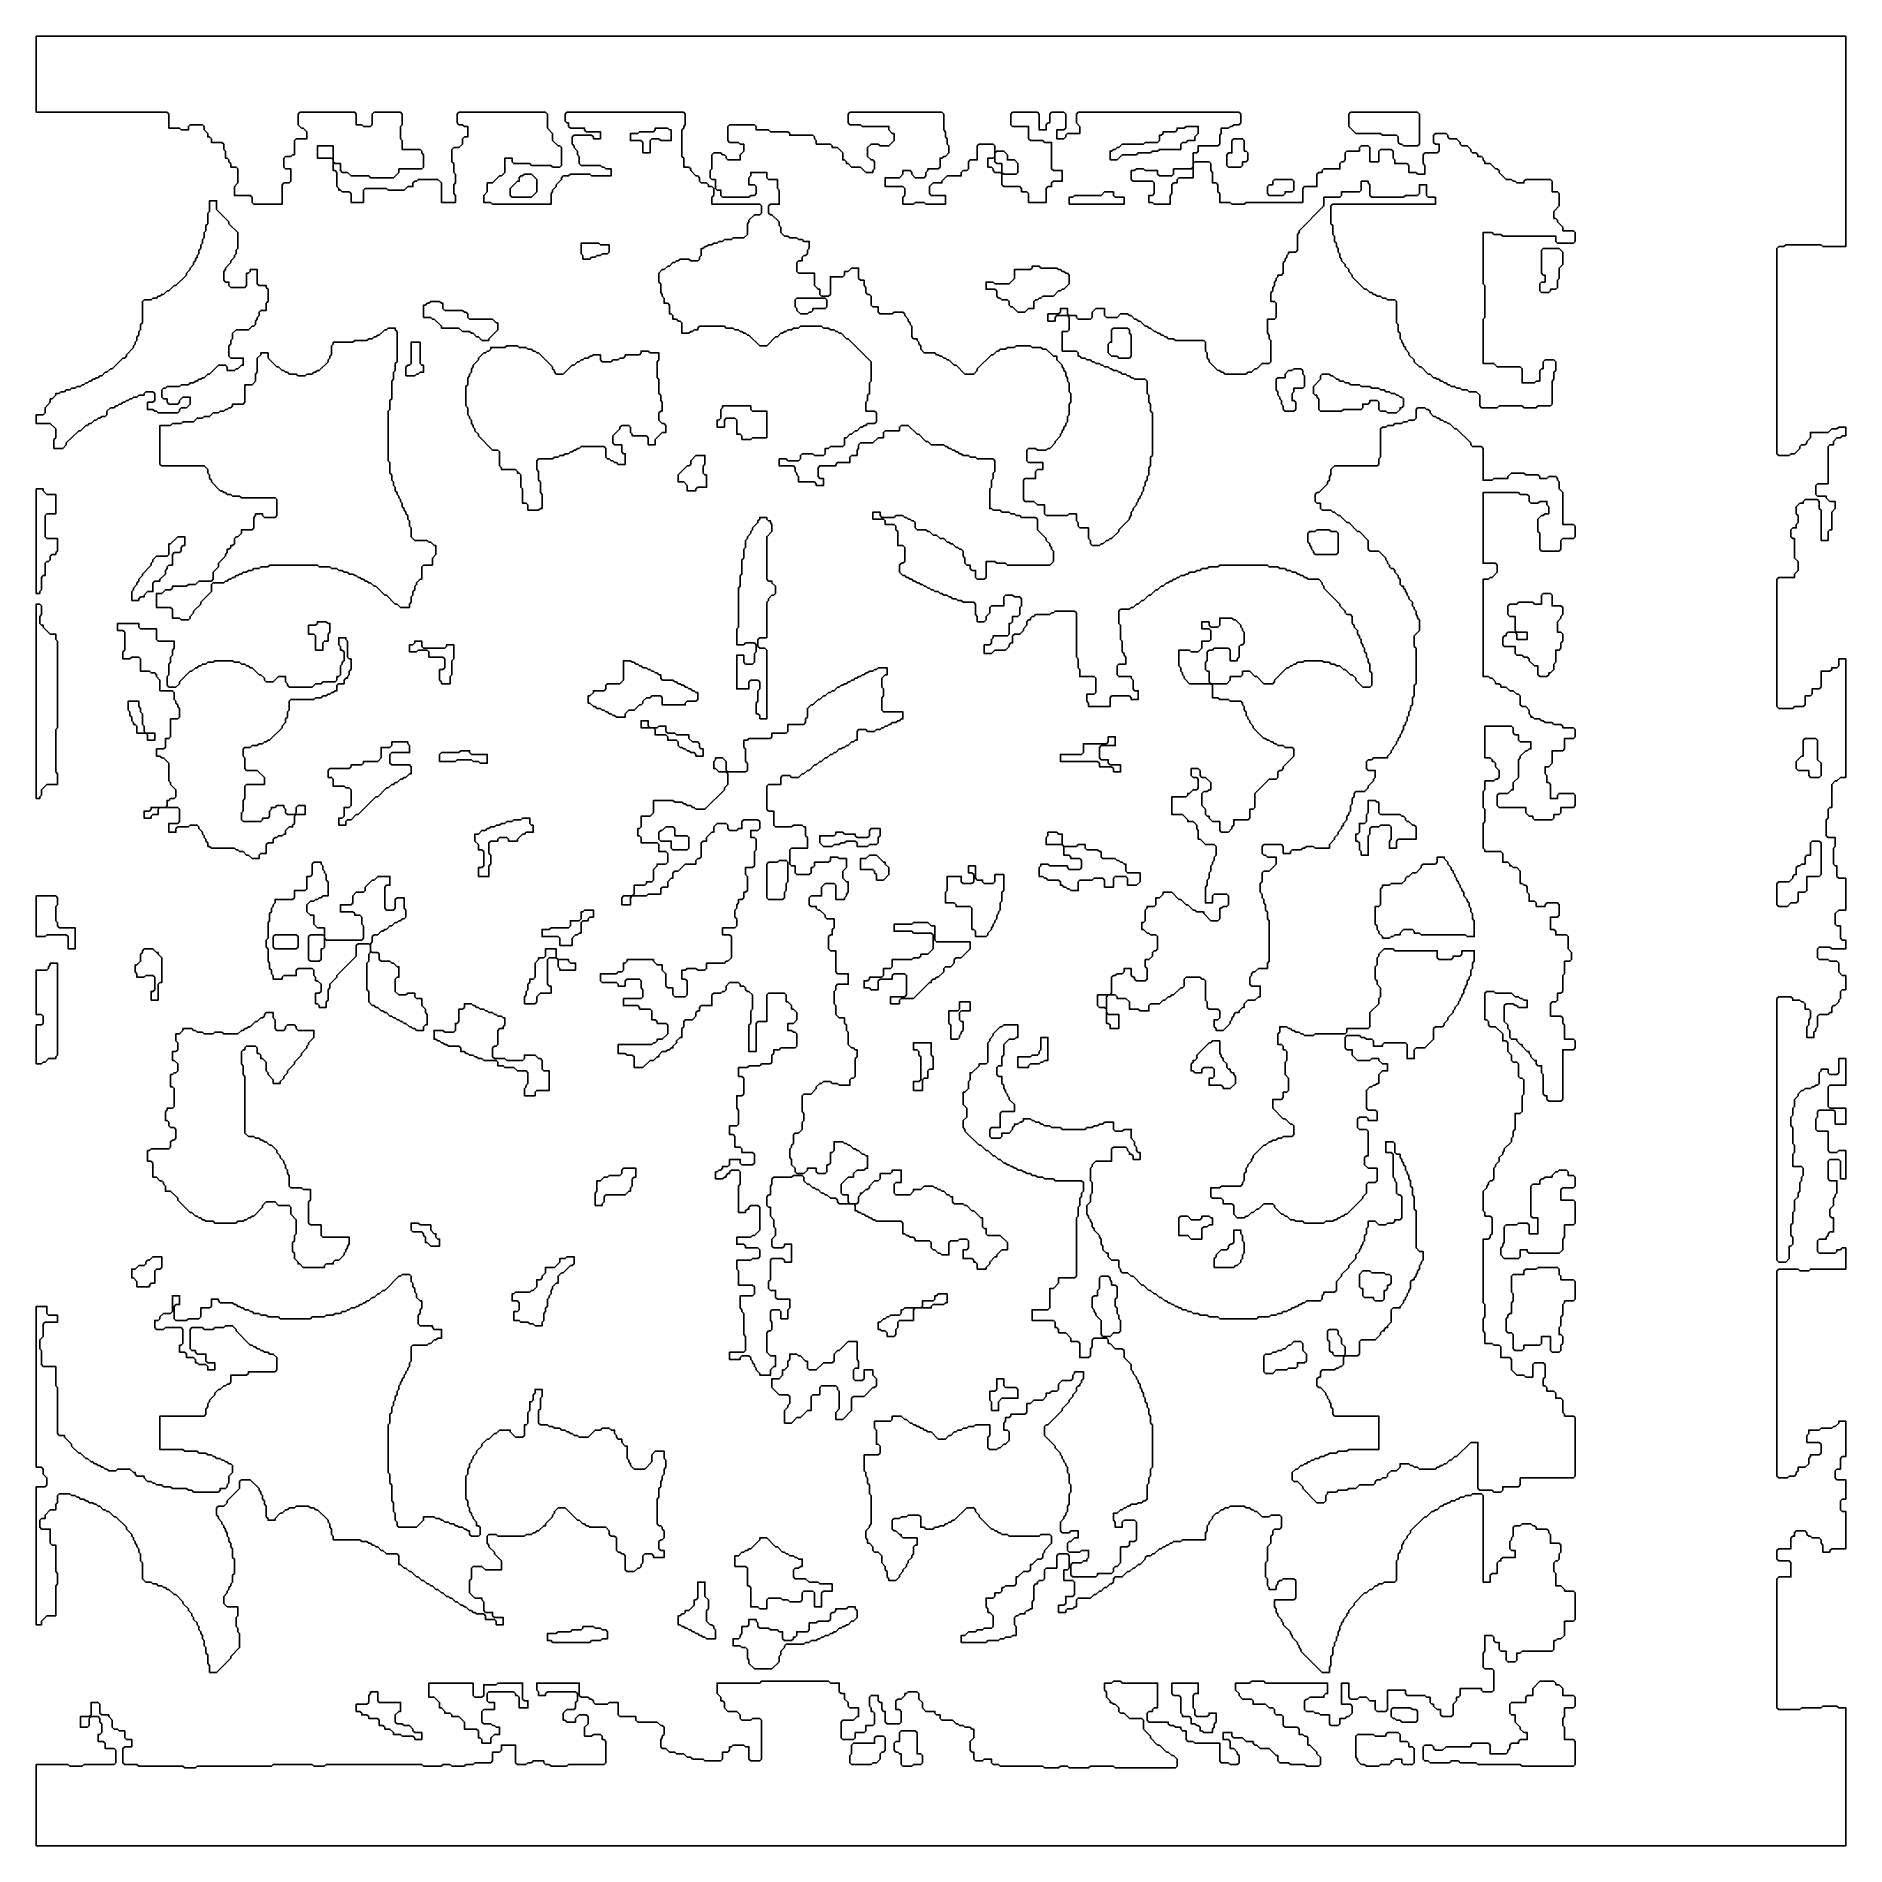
# Model space of a CAD drawing. Header units: metres. Extents: x 0 to 1000, y 0 to 1000.
import ezdxf

# ---------------------------------------------------------------- set-up
doc = ezdxf.new("R2010")
doc.units = ezdxf.units.M

msp = doc.modelspace()

# ---------------------------------------------------------------- linework, layer by layer
for points in [[(0, 0), (0, 45), (17.6, 45), (18.6, 44), (25.4, 44), (26.4, 45), (43, 45), (44, 45.9), (44, 52.8), (43, 53.8), (38.1, 53.8), (38.1, 56.7), (37.1, 57.7), (34.2, 57.7), (34.2, 61.6), (35.2, 61.6), (36.2, 62.6), (36.2, 67.4), (35.2, 68.4), (35.2, 70.4), (34.2, 71.4), (30.3, 71.4), (29.3, 70.4), (29.3, 66.5), (28.3, 65.5), (24.4, 65.5), (24.4, 71.4), (29.3, 71.4), (30.3, 72.3), (30.3, 79.2), (34.2, 79.2), (35.2, 78.2), (35.2, 73.3), (36.2, 72.3), (40.1, 72.3), (40.1, 71.4), (42, 69.4), (42, 65.5), (43, 64.5), (45, 64.5), (45.9, 63.5), (48.9, 63.5), (48.9, 59.6), (49.9, 58.7), (52.8, 58.7), (52.8, 54.7), (48.9, 54.7), (47.9, 53.8), (47.9, 45.9), (48.9, 45), (55.7, 45), (56.7, 44), (81.1, 44), (82.1, 43), (88, 43), (89, 44), (130, 44), (131, 45), (152.5, 45), (153.5, 44), (159.3, 44), (160.3, 45), (213.1, 45), (214.1, 44), (223.9, 44), (224.8, 45), (228.7, 45), (229.7, 44), (236.6, 44), (237.5, 45), (241.4, 45), (242.4, 45.9), (251.2, 45.9), (252.2, 46.9), (252.2, 51.8), (256.1, 51.8), (257.1, 52.8), (257.1, 55.7), (264.9, 55.7), (264.9, 45.9), (265.9, 45), (270.8, 45), (271.7, 45.9), (273.7, 45.9), (274.7, 46.9), (280.5, 46.9), (280.5, 45.9), (281.5, 45), (283.5, 45), (284.5, 44), (293.3, 44), (294.2, 45), (313.8, 45), (314.8, 45.9), (314.8, 57.7), (313.8, 58.7), (312.8, 58.7), (312.8, 60.6), (311.8, 61.6), (307.9, 61.6), (306.9, 60.6), (303, 60.6), (303, 65.5), (305, 67.4), (305, 71.4), (304, 72.3), (300.1, 72.3), (298.1, 70.4), (298.1, 68.4), (293.3, 68.4), (292.3, 69.4), (291.3, 69.4), (291.3, 73.3), (293.3, 75.3), (297.2, 75.3), (298.1, 76.2), (298.1, 79.2), (299.1, 80.2), (299.1, 84.1), (298.1, 85), (282.5, 85), (281.5, 84.1), (281.5, 83.1), (277.6, 83.1), (277.6, 85), (276.6, 86), (276.6, 89.9), (300.1, 89.9), (300.1, 83.1), (301.1, 82.1), (305, 82.1), (306, 81.1), (306.9, 81.1), (307.9, 80.2), (307.9, 79.2), (308.9, 78.2), (315.7, 78.2), (316.7, 79.2), (321.6, 79.2), (321.6, 72.3), (322.6, 71.4), (331.4, 71.4), (331.4, 69.4), (332.4, 68.4), (343.1, 68.4), (345.1, 66.5), (346, 66.5), (347, 65.5), (347, 61.6), (346, 60.6), (346, 59.6), (345.1, 58.7), (345.1, 54.7), (346, 53.8), (348, 53.8), (350, 51.8), (352.9, 51.8), (353.9, 50.8), (357.8, 50.8), (359.7, 48.9), (361.7, 48.9), (362.7, 47.9), (368.5, 47.9), (369.5, 46.9), (378.3, 46.9), (379.3, 47.9), (379.3, 51.8), (382.2, 51.8), (383.2, 52.8), (383.2, 54.7), (384.2, 54.7), (385.1, 55.7), (391, 55.7), (392, 54.7), (393.9, 54.7), (393.9, 47.9), (394.9, 46.9), (399.8, 46.9), (400.8, 47.9), (400.8, 69.4), (399.8, 70.4), (395.9, 70.4), (394.9, 69.4), (390, 69.4), (389.1, 70.4), (389.1, 72.3), (387.1, 74.3), (382.2, 74.3), (380.3, 76.2), (380.3, 79.2), (379.3, 80.2), (378.3, 80.2), (378.3, 82.1), (376.3, 84.1), (376.3, 89.9), (399.8, 89.9), (400.8, 90.9), (437.9, 90.9), (438.9, 89.9), (443.8, 89.9), (443.8, 85), (444.8, 84.1), (446.7, 84.1), (446.7, 81.1), (448.7, 79.2), (448.7, 77.2), (449.7, 76.2), (454.5, 76.2), (454.5, 71.4), (453.6, 71.4), (451.6, 69.4), (445.7, 69.4), (444.8, 68.4), (444.8, 59.6), (445.7, 58.7), (451.6, 58.7), (452.6, 59.6), (452.6, 62.6), (457.5, 62.6), (458.5, 63.5), (458.5, 66.5), (462.4, 66.5), (463.3, 67.4), (463.3, 73.3), (462.4, 74.3), (461.4, 74.3), (461.4, 76.2), (460.4, 77.2), (460.4, 82.1), (461.4, 83.1), (465.3, 83.1), (465.3, 80.2), (466.3, 79.2), (467.3, 79.2), (467.3, 75.3), (468.2, 74.3), (469.2, 74.3), (469.2, 68.4), (470.2, 67.4), (477, 67.4), (478, 68.4), (478, 74.3), (477, 75.3), (475.1, 75.3), (475.1, 80.2), (476.1, 81.1), (478, 81.1), (480, 83.1), (480, 84.1), (480.9, 84.1), (481.9, 85), (486.8, 85), (487.8, 84.1), (487.8, 81.1), (489.7, 79.2), (489.7, 76.2), (491.7, 74.3), (496.6, 74.3), (496.6, 73.3), (497.6, 72.3), (499.5, 72.3), (499.5, 70.4), (500.5, 69.4), (506.4, 69.4), (508.3, 67.4), (509.3, 67.4), (510.3, 66.5), (512.2, 66.5), (513.2, 65.5), (516.1, 65.5), (517.1, 64.5), (518.1, 64.5), (518.1, 59.6), (516.1, 57.7), (516.1, 52.8), (517.1, 51.8), (518.1, 51.8), (518.1, 47.9), (519.1, 46.9), (523, 46.9), (523.9, 47.9), (527.9, 47.9), (527.9, 45.9), (528.8, 45), (531.8, 45), (532.7, 44), (556.2, 44), (557.2, 43), (565, 43), (566, 44), (569.9, 44), (570.9, 43), (581.6, 43), (582.6, 44), (595.3, 44), (596.3, 43), (629.5, 43), (630.5, 44), (630.5, 47.9), (628.5, 49.9), (627.6, 49.9), (625.6, 51.8), (624.6, 51.8), (620.7, 55.7), (619.7, 55.7), (615.8, 59.6), (615.8, 60.6), (611.9, 64.5), (611.9, 69.4), (610.9, 70.4), (604.1, 70.4), (601.2, 73.3), (599.2, 73.3), (598.2, 74.3), (598.2, 76.2), (596.3, 78.2), (595.3, 78.2), (594.3, 79.2), (593.4, 79.2), (593.4, 80.2), (591.4, 82.1), (591.4, 85), (590.4, 86), (590.4, 89.9), (594.3, 89.9), (595.3, 90.9), (599.2, 90.9), (600.2, 89.9), (619.7, 89.9), (619.7, 76.2), (617.8, 76.2), (616.8, 75.3), (616.8, 74.3), (614.9, 74.3), (613.9, 73.3), (613.9, 69.4), (614.9, 68.4), (625.6, 68.4), (625.6, 67.4), (626.6, 66.5), (628.5, 66.5), (629.5, 65.5), (632.5, 65.5), (632.5, 64.5), (633.4, 63.5), (635.4, 63.5), (635.4, 58.7), (636.4, 57.7), (639.3, 57.7), (640.3, 56.7), (654, 56.7), (654, 46.9), (654.9, 45.9), (658.8, 45.9), (659.8, 45), (663.7, 45), (664.7, 45.9), (664.7, 49.9), (663.7, 50.8), (663.7, 51.8), (661.8, 53.8), (659.8, 53.8), (659.8, 57.7), (658.8, 58.7), (655.9, 58.7), (655.9, 62.6), (660.8, 62.6), (660.8, 60.6), (661.8, 59.6), (666.7, 59.6), (668.6, 57.7), (672.5, 57.7), (672.5, 56.7), (673.5, 55.7), (674.5, 55.7), (676.4, 53.8), (681.3, 53.8), (685.2, 49.9), (686.2, 49.9), (686.2, 46.9), (687.2, 45.9), (692.1, 45.9), (693.1, 45), (700.9, 45), (701.9, 44), (708.7, 44), (709.7, 45), (709.7, 48.9), (707.7, 50.8), (707.7, 51.8), (703.8, 55.7), (702.8, 55.7), (702.8, 59.6), (701.9, 60.6), (700.9, 60.6), (699.9, 61.6), (697.9, 61.6), (697.9, 64.5), (697, 65.5), (690.1, 65.5), (689.1, 66.5), (689.1, 71.4), (688.2, 72.3), (685.2, 72.3), (684.3, 73.3), (684.3, 75.3), (683.3, 76.2), (681.3, 76.2), (679.4, 78.2), (672.5, 78.2), (672.5, 80.2), (671.6, 81.1), (666.7, 81.1), (664.7, 83.1), (664.7, 84.1), (662.8, 86), (662.8, 89.9), (670.6, 89.9), (671.6, 90.9), (678.4, 90.9), (679.4, 89.9), (713.6, 89.9), (713.6, 84.1), (712.6, 84.1), (711.6, 83.1), (711.6, 82.1), (703.8, 82.1), (702.8, 81.1), (701.9, 81.1), (700.9, 80.2), (700.9, 75.3), (701.9, 74.3), (705.8, 74.3), (706.7, 73.3), (708.7, 73.3), (709.7, 72.3), (714.6, 72.3), (714.6, 67.4), (715.5, 66.5), (719.5, 66.5), (720.4, 67.4), (720.4, 70.4), (723.4, 70.4), (724.3, 71.4), (725.3, 71.4), (727.3, 73.3), (727.3, 77.2), (726.3, 78.2), (721.4, 78.2), (721.4, 89.9), (725.3, 89.9), (725.3, 82.1), (726.3, 81.1), (730.2, 81.1), (731.2, 82.1), (735.1, 82.1), (737, 80.2), (740, 80.2), (740, 75.3), (741, 74.3), (745.8, 74.3), (746.8, 75.3), (746.8, 86), (756.6, 86), (756.6, 84.1), (757.6, 83.1), (767.4, 83.1), (768.3, 82.1), (770.3, 82.1), (770.3, 79.2), (771.3, 78.2), (772.2, 78.2), (772.2, 77.2), (774.2, 75.3), (776.1, 75.3), (776.1, 72.3), (777.1, 71.4), (782, 71.4), (783, 72.3), (783, 78.2), (784.9, 80.2), (784.9, 82.1), (785.9, 82.1), (786.9, 83.1), (786.9, 87), (798.6, 87), (798.6, 86), (799.6, 85), (804.5, 85), (805.5, 86), (805.5, 96.8), (804.5, 97.8), (800.6, 97.8), (799.6, 98.7), (799.6, 106.5), (800.6, 107.5), (800.6, 116.3), (804.5, 116.3), (805.5, 115.3), (805.5, 113.4), (806.5, 112.4), (808.4, 112.4), (808.4, 108.5), (809.4, 107.5), (812.3, 107.5), (812.3, 102.6), (813.3, 101.7), (817.2, 101.7), (818.2, 102.6), (818.2, 106.5), (820.1, 106.5), (821.1, 107.5), (837.7, 107.5), (838.7, 108.5), (838.7, 113.4), (839.7, 113.4), (840.7, 114.4), (842.6, 114.4), (844.6, 116.3), (844.6, 124.1), (849.5, 124.1), (850.4, 125.1), (850.4, 139.8), (849.5, 140.8), (844.6, 140.8), (844.6, 141.7), (842.6, 143.7), (839.7, 143.7), (839.7, 150.5), (838.7, 151.5), (838.7, 156.4), (839.7, 157.4), (840.7, 157.4), (841.6, 158.4), (841.6, 161.3), (842.6, 162.3), (842.6, 166.2), (841.6, 167.2), (836.8, 167.2), (836.8, 172), (835.8, 173), (835.8, 174), (834.8, 175), (828.9, 175), (828.9, 176), (828, 176.9), (827, 176.9), (826, 177.9), (821.1, 177.9), (820.1, 176.9), (817.2, 176.9), (816.2, 176), (816.2, 171.1), (815.2, 170.1), (815.2, 169.1), (814.3, 168.1), (814.3, 164.2), (815.2, 163.2), (817.2, 163.2), (817.2, 159.3), (810.4, 159.3), (809.4, 158.4), (809.4, 157.4), (808.4, 157.4), (807.4, 156.4), (807.4, 150.5), (804.5, 150.5), (803.5, 149.6), (803.5, 145.7), (799.6, 145.7), (799.6, 193.5), (798.6, 194.5), (793.7, 194.5), (792.8, 193.5), (789.8, 193.5), (788.9, 192.6), (786.9, 192.6), (785.9, 191.6), (784.9, 191.6), (784, 190.6), (782, 190.6), (781, 189.6), (780.1, 189.6), (779.1, 188.7), (778.1, 188.7), (777.1, 187.7), (776.1, 187.7), (774.2, 185.7), (773.2, 185.7), (772.2, 184.8), (771.3, 184.8), (768.3, 181.8), (767.4, 181.8), (759.5, 174), (759.5, 173), (757.6, 171.1), (757.6, 170.1), (755.6, 168.1), (755.6, 167.2), (754.6, 166.2), (754.6, 164.2), (753.7, 163.2), (753.7, 162.3), (752.7, 161.3), (752.7, 158.4), (751.7, 157.4), (751.7, 146.6), (750.7, 145.7), (744.9, 145.7), (743.9, 144.7), (741.9, 144.7), (741, 143.7), (740, 143.7), (738, 141.7), (737, 141.7), (735.1, 139.8), (734.1, 139.8), (728.3, 133.9), (728.3, 132.9), (725.3, 130), (725.3, 129), (724.3, 128.1), (724.3, 127.1), (722.4, 125.1), (722.4, 124.1), (721.4, 123.2), (721.4, 122.2), (720.4, 121.2), (720.4, 119.3), (719.5, 118.3), (719.5, 116.3), (718.5, 115.3), (718.5, 113.4), (717.5, 112.4), (717.5, 110.5), (716.5, 109.5), (716.5, 105.6), (715.5, 104.6), (715.5, 99.7), (714.6, 98.7), (714.6, 95.8), (710.7, 95.8), (698.9, 107.5), (698.9, 108.5), (697.9, 109.5), (697.9, 110.5), (697, 111.4), (697, 112.4), (694, 115.3), (694, 116.3), (693.1, 117.3), (693.1, 118.3), (689.1, 122.2), (689.1, 123.2), (688.2, 124.1), (688.2, 125.1), (686.2, 127.1), (686.2, 128.1), (685.2, 129), (685.2, 131), (684.3, 132), (684.3, 135.9), (695, 135.9), (696, 136.9), (696, 146.6), (695, 147.6), (689.1, 147.6), (688.2, 146.6), (687.2, 146.6), (686.2, 145.7), (686.2, 144.7), (685.2, 143.7), (685.2, 141.7), (681.3, 141.7), (681.3, 142.7), (680.4, 143.7), (680.4, 147.6), (679.4, 148.6), (679.4, 156.4), (680.4, 157.4), (680.4, 165.2), (682.3, 167.2), (682.3, 171.1), (683.3, 172), (683.3, 174), (684.3, 175), (687.2, 175), (688.2, 176), (688.2, 181.8), (687.2, 182.8), (682.3, 182.8), (681.3, 181.8), (677.4, 181.8), (674.5, 184.8), (673.5, 184.8), (672.5, 185.7), (671.6, 185.7), (670.6, 186.7), (668.6, 186.7), (667.6, 187.7), (659.8, 187.7), (658.8, 186.7), (656.9, 186.7), (655.9, 185.7), (654.9, 185.7), (653, 183.8), (652, 183.8), (650, 181.8), (650, 180.8), (648.1, 178.9), (648.1, 177.9), (647.1, 176.9), (647.1, 174), (646.1, 173), (646.1, 169.1), (633.4, 169.1), (632.5, 168.1), (628.5, 168.1), (627.6, 167.2), (626.6, 167.2), (625.6, 166.2), (624.6, 166.2), (623.7, 165.2), (622.7, 165.2), (621.7, 164.2), (620.7, 164.2), (617.8, 161.3), (616.8, 161.3), (615.8, 160.3), (613.9, 160.3), (612.9, 159.3), (612.9, 158.4), (610, 155.4), (609, 155.4), (607, 153.5), (606.1, 153.5), (604.1, 151.5), (603.1, 151.5), (600.2, 148.6), (596.3, 148.6), (595.3, 147.6), (595.3, 145.7), (594.3, 144.7), (593.4, 144.7), (591.4, 142.7), (590.4, 142.7), (588.5, 140.8), (587.5, 140.8), (585.5, 138.8), (584.6, 138.8), (582.6, 136.9), (575.8, 136.9), (574.8, 135.9), (574.8, 132), (573.8, 132), (572.8, 131), (569.9, 131), (568.9, 130), (568.9, 129), (565, 129), (565, 132.9), (567.9, 132.9), (568.9, 133.9), (568.9, 137.8), (572.8, 137.8), (573.8, 138.8), (573.8, 145.7), (572.8, 146.6), (567.9, 146.6), (567.9, 152.5), (569.9, 152.5), (570.9, 153.5), (570.9, 160.3), (569.9, 161.3), (565, 161.3), (564, 160.3), (564, 153.5), (558.2, 153.5), (557.2, 152.5), (557.2, 147.6), (556.2, 146.6), (554.3, 146.6), (553.3, 145.7), (553.3, 144.7), (552.3, 144.7), (551.3, 143.7), (551.3, 135.9), (550.3, 134.9), (550.3, 131), (549.4, 131), (548.4, 130), (547.4, 130), (546.4, 129), (546.4, 128.1), (543.5, 128.1), (542.5, 127.1), (541.5, 127.1), (540.6, 126.1), (540.6, 122.2), (541.5, 121.2), (541.5, 116.3), (539.6, 116.3), (538.6, 115.3), (535.7, 115.3), (534.7, 114.4), (532.7, 114.4), (531.8, 113.4), (525.9, 113.4), (524.9, 112.4), (511.2, 112.4), (511.2, 116.3), (513.2, 116.3), (515.2, 118.3), (519.1, 118.3), (520, 119.3), (523, 119.3), (523.9, 120.2), (527.9, 120.2), (528.8, 121.2), (528.8, 127.1), (526.9, 129), (525.9, 129), (525.9, 131), (524.9, 132), (524.9, 136.9), (528.8, 136.9), (529.8, 137.8), (529.8, 139.8), (532.7, 139.8), (533.7, 140.8), (533.7, 142.7), (534.7, 142.7), (535.7, 143.7), (540.6, 143.7), (541.5, 144.7), (541.5, 148.6), (542.5, 148.6), (545.5, 151.5), (548.4, 151.5), (549.4, 152.5), (549.4, 155.4), (550.3, 155.4), (553.3, 158.4), (555.2, 158.4), (556.2, 159.3), (556.2, 161.3), (557.2, 162.3), (557.2, 163.2), (561.1, 167.2), (561.1, 171.1), (560.1, 172), (555.2, 172), (554.3, 171.1), (537.6, 171.1), (536.7, 172), (533.7, 172), (532.7, 173), (531.8, 173), (530.8, 174), (529.8, 174), (528.8, 175), (527.9, 175), (521, 181.8), (521, 182.8), (519.1, 184.8), (519.1, 185.7), (518.1, 186.7), (514.2, 186.7), (507.3, 179.9), (506.4, 179.9), (505.4, 178.9), (504.4, 178.9), (503.4, 177.9), (502.4, 177.9), (501.5, 176.9), (499.5, 176.9), (498.5, 176), (496.6, 176), (495.6, 175), (491.7, 175), (490.7, 176), (488.8, 176), (488.8, 181.8), (487.8, 182.8), (481.9, 182.8), (480.9, 181.8), (478, 181.8), (477, 180.8), (474.1, 180.8), (473.1, 179.9), (473.1, 175), (474.1, 174), (475.1, 174), (477, 172), (478, 172), (478, 171.1), (479, 170.1), (486.8, 170.1), (486.8, 166.2), (485.8, 166.2), (484.8, 165.2), (484.8, 161.3), (483.9, 160.3), (483.9, 159.3), (481.9, 157.4), (481.9, 156.4), (480.9, 155.4), (480.9, 154.4), (479, 152.5), (479, 151.5), (477, 149.6), (477, 148.6), (475.1, 146.6), (471.2, 146.6), (471.2, 147.6), (470.2, 148.6), (470.2, 151.5), (469.2, 152.5), (469.2, 154.4), (467.3, 156.4), (467.3, 160.3), (465.3, 162.3), (463.3, 162.3), (462.4, 163.2), (462.4, 165.2), (460.4, 167.2), (459.4, 167.2), (459.4, 169.1), (458.5, 170.1), (458.5, 174), (460.4, 176), (460.4, 176.9), (461.4, 177.9), (461.4, 193.5), (460.4, 194.5), (460.4, 199.4), (459.4, 200.4), (459.4, 203.3), (458.5, 204.3), (458.5, 206.3), (457.5, 207.2), (457.5, 216), (465.3, 216), (466.3, 217), (466.3, 220.9), (465.3, 221.9), (464.3, 221.9), (464.3, 229.7), (463.3, 230.7), (463.3, 234.6), (472.1, 234.6), (473.1, 235.6), (473.1, 237.5), (478, 237.5), (480, 235.6), (480.9, 235.6), (482.9, 233.6), (483.9, 233.6), (484.8, 232.6), (485.8, 232.6), (486.8, 231.7), (487.8, 231.7), (488.8, 230.7), (489.7, 230.7), (490.7, 229.7), (491.7, 229.7), (492.7, 228.7), (494.6, 228.7), (498.5, 224.8), (502.4, 224.8), (504.4, 226.8), (505.4, 226.8), (507.3, 228.7), (508.3, 228.7), (509.3, 229.7), (511.2, 229.7), (512.2, 230.7), (514.2, 230.7), (515.2, 231.7), (518.1, 231.7), (519.1, 232.6), (526.9, 232.6), (526.9, 226.8), (525.9, 225.8), (525.9, 219.9), (526.9, 219), (530.8, 219), (531.8, 219.9), (532.7, 219.9), (534.7, 221.9), (535.7, 221.9), (537.6, 223.9), (537.6, 228.7), (536.7, 229.7), (534.7, 229.7), (534.7, 233.6), (535.7, 234.6), (535.7, 236.6), (537.6, 236.6), (538.6, 237.5), (538.6, 238.5), (546.4, 238.5), (547.4, 239.5), (547.4, 244.4), (549.4, 244.4), (551.3, 246.3), (556.2, 246.3), (558.2, 248.3), (558.2, 250.2), (560.1, 250.2), (561.1, 251.2), (564, 251.2), (565, 252.2), (565, 255.1), (567, 257.1), (571.8, 257.1), (572.8, 258.1), (572.8, 260), (573.8, 261), (573.8, 262), (578.7, 262), (578.7, 258.1), (577.7, 257.1), (577.7, 256.1), (576.7, 255.1), (576.7, 254.2), (575.8, 254.2), (574.8, 253.2), (574.8, 251.2), (572.8, 249.3), (572.8, 248.3), (570.9, 246.3), (570.9, 245.4), (567, 241.4), (567, 240.5), (559.1, 232.6), (558.2, 232.6), (557.2, 231.7), (557.2, 226.8), (563, 220.9), (563, 219.9), (566, 217), (566, 216), (567, 215.1), (567, 214.1), (567.9, 213.1), (567.9, 212.1), (568.9, 211.1), (568.9, 210.2), (569.9, 209.2), (569.9, 206.3), (570.9, 205.3), (570.9, 200.4), (571.8, 199.4), (571.8, 195.5), (570.9, 194.5), (570.9, 188.7), (569.9, 187.7), (569.9, 184.8), (568.9, 183.8), (568.9, 182.8), (567.9, 181.8), (567.9, 180.8), (566, 178.9), (566, 174), (567, 173), (570.9, 173), (571.8, 174), (575.8, 174), (575.8, 170.1), (573.8, 170.1), (571.8, 168.1), (570.9, 168.1), (569.9, 167.2), (569.9, 163.2), (570.9, 162.3), (576.7, 162.3), (577.7, 163.2), (581.6, 163.2), (581.6, 159.3), (580.6, 158.4), (580.6, 157.4), (578.7, 157.4), (577.7, 156.4), (572.8, 156.4), (571.8, 155.4), (571.8, 149.6), (572.8, 148.6), (585.5, 148.6), (586.5, 149.6), (586.5, 150.5), (594.3, 150.5), (595.3, 151.5), (595.3, 153.5), (596.3, 154.4), (597.3, 154.4), (599.2, 156.4), (599.2, 165.2), (603.1, 165.2), (604.1, 166.2), (604.1, 168.1), (607, 168.1), (608, 169.1), (608, 178.9), (607, 179.9), (601.2, 179.9), (600.2, 178.9), (600.2, 176), (596.3, 176), (596.3, 178.9), (595.3, 179.9), (595.3, 183.8), (597.3, 183.8), (599.2, 185.7), (600.2, 185.7), (601.2, 186.7), (602.2, 186.7), (603.1, 187.7), (604.1, 187.7), (605.1, 188.7), (608, 188.7), (609, 189.6), (610.9, 189.6), (611.9, 190.6), (612.9, 190.6), (613.9, 191.6), (613.9, 199.4), (614.9, 200.4), (614.9, 203.3), (615.8, 204.3), (615.8, 208.2), (616.8, 209.2), (616.8, 232.6), (615.8, 233.6), (615.8, 237.5), (614.9, 238.5), (614.9, 241.4), (613.9, 242.4), (613.9, 244.4), (612.9, 245.4), (612.9, 247.3), (611.9, 248.3), (611.9, 250.2), (610.9, 251.2), (610.9, 252.2), (610, 253.2), (610, 255.1), (609, 256.1), (609, 257.1), (608, 258.1), (608, 259), (606.1, 261), (606.1, 262), (605.1, 263), (605.1, 265.9), (601.2, 269.8), (601.2, 273.7), (600.2, 274.7), (596.3, 274.7), (593.4, 277.6), (592.4, 277.6), (592.4, 279.6), (591.4, 280.5), (584.6, 280.5), (583.6, 279.6), (583.6, 275.7), (582.6, 274.7), (582.6, 270.8), (581.6, 269.8), (576.7, 269.8), (576.7, 277.6), (575.8, 278.6), (571.8, 278.6), (571.8, 280.5), (568.9, 283.5), (565, 283.5), (565, 285.4), (564, 286.4), (563, 286.4), (563, 289.3), (562.1, 290.3), (550.3, 290.3), (550.3, 296.2), (559.1, 296.2), (560.1, 297.2), (560.1, 307.9), (562.1, 307.9), (565, 310.9), (565, 313.8), (573.8, 313.8), (574.8, 314.8), (574.8, 347), (575.8, 348), (575.8, 352.9), (576.7, 353.9), (576.7, 357.8), (577.7, 358.7), (577.7, 360.7), (578.7, 361.7), (578.7, 366.6), (577.7, 367.5), (563, 367.5), (562.1, 368.5), (557.2, 368.5), (556.2, 369.5), (553.3, 369.5), (552.3, 370.5), (550.3, 370.5), (549.4, 371.5), (547.4, 371.5), (546.4, 372.4), (545.5, 372.4), (544.5, 373.4), (542.5, 373.4), (541.5, 374.4), (540.6, 374.4), (539.6, 375.4), (538.6, 375.4), (537.6, 376.3), (536.7, 376.3), (535.7, 377.3), (534.7, 377.3), (532.7, 379.3), (531.8, 379.3), (529.8, 381.2), (528.8, 381.2), (525.9, 384.2), (524.9, 384.2), (522, 387.1), (521, 387.1), (513.2, 394.9), (513.2, 395.9), (512.2, 396.9), (512.2, 400.8), (514.2, 402.7), (514.2, 407.6), (512.2, 409.6), (512.2, 416.4), (513.2, 416.4), (515.2, 418.4), (515.2, 422.3), (516.1, 423.3), (516.1, 427.2), (517.1, 427.2), (521, 431.1), (521, 432.1), (524.9, 432.1), (525.9, 433), (525.9, 443.8), (526.9, 444.8), (526.9, 445.7), (528.8, 447.7), (528.8, 448.7), (532.7, 452.6), (533.7, 452.6), (534.7, 453.6), (542.5, 453.6), (542.5, 446.7), (541.5, 446.7), (540.6, 445.7), (537.6, 445.7), (534.7, 442.8), (534.7, 437), (533.7, 436), (533.7, 431.1), (531.8, 431.1), (530.8, 430.1), (530.8, 426.2), (531.8, 425.2), (533.7, 425.2), (533.7, 421.3), (534.7, 420.3), (534.7, 418.4), (535.7, 417.4), (535.7, 416.4), (536.7, 415.4), (536.7, 414.5), (537.6, 413.5), (537.6, 412.5), (540.6, 409.6), (540.6, 405.7), (533.7, 405.7), (532.7, 404.7), (532.7, 396.9), (527.9, 396.9), (526.9, 395.9), (526.9, 392), (527.9, 391), (532.7, 391), (533.7, 392), (533.7, 393.9), (537.6, 393.9), (539.6, 395.9), (539.6, 396.9), (540.6, 397.8), (540.6, 398.8), (542.5, 398.8), (543.5, 399.8), (544.5, 399.8), (545.5, 400.8), (545.5, 401.8), (549.4, 401.8), (550.3, 400.8), (551.3, 400.8), (552.3, 399.8), (554.3, 399.8), (555.2, 398.8), (556.2, 398.8), (557.2, 397.8), (560.1, 397.8), (561.1, 396.9), (566, 396.9), (567, 395.9), (579.7, 395.9), (580.6, 396.9), (583.6, 396.9), (584.6, 397.8), (586.5, 397.8), (587.5, 398.8), (589.4, 398.8), (590.4, 399.8), (595.3, 399.8), (595.3, 395.9), (596.3, 394.9), (600.2, 394.9), (601.2, 395.9), (605.1, 395.9), (605.1, 391), (607, 389.1), (607, 387.1), (608, 386.1), (608, 384.2), (609, 383.2), (610, 383.2), (610, 379.3), (606.1, 379.3), (606.1, 381.2), (605.1, 382.2), (604.1, 382.2), (604.1, 383.2), (603.1, 384.2), (603.1, 385.1), (602.2, 386.1), (595.3, 386.1), (594.3, 385.1), (594.3, 378.3), (585.5, 378.3), (583.6, 376.3), (583.6, 375.4), (582.6, 374.4), (582.6, 367.5), (583.6, 366.6), (583.6, 360.7), (582.6, 359.7), (582.6, 355.8), (580.6, 353.9), (580.6, 349), (581.6, 348), (581.6, 347), (582.6, 346), (582.6, 345.1), (583.6, 344.1), (583.6, 342.1), (584.6, 341.2), (584.6, 340.2), (587.5, 337.2), (587.5, 336.3), (588.5, 335.3), (588.5, 332.4), (589.4, 331.4), (589.4, 329.4), (591.4, 327.5), (592.4, 327.5), (592.4, 325.5), (594.3, 323.6), (598.2, 323.6), (598.2, 319.6), (599.2, 318.7), (599.2, 317.7), (600.2, 316.7), (603.1, 316.7), (605.1, 314.8), (606.1, 314.8), (610.9, 309.9), (611.9, 309.9), (614.9, 306.9), (615.8, 306.9), (617.8, 305), (618.8, 305), (620.7, 303), (621.7, 303), (623.7, 301.1), (624.6, 301.1), (625.6, 300.1), (626.6, 300.1), (627.6, 299.1), (628.5, 299.1), (629.5, 298.1), (630.5, 298.1), (631.5, 297.2), (632.5, 297.2), (633.4, 296.2), (635.4, 296.2), (636.4, 295.2), (638.3, 295.2), (639.3, 294.2), (642.2, 294.2), (643.2, 293.3), (647.1, 293.3), (648.1, 292.3), (653, 292.3), (654, 291.3), (674.5, 291.3), (675.5, 292.3), (681.3, 292.3), (682.3, 293.3), (685.2, 293.3), (686.2, 294.2), (688.2, 294.2), (689.1, 295.2), (691.1, 295.2), (692.1, 296.2), (693.1, 296.2), (694, 297.2), (695, 297.2), (696, 298.1), (697, 298.1), (697.9, 299.1), (698.9, 299.1), (699.9, 300.1), (700.9, 300.1), (701.9, 301.1), (709.7, 301.1), (710.7, 302.1), (710.7, 304), (711.6, 305), (711.6, 306), (717.5, 306), (718.5, 306.9), (718.5, 311.8), (721.4, 314.8), (721.4, 315.7), (725.3, 319.6), (725.3, 320.6), (729.2, 324.5), (729.2, 326.5), (731.2, 328.4), (731.2, 329.4), (732.2, 330.4), (732.2, 331.4), (733.1, 332.4), (733.1, 333.3), (734.1, 334.3), (734.1, 337.2), (735.1, 338.2), (735.1, 341.2), (736.1, 342.1), (736.1, 345.1), (740, 345.1), (741.9, 343.1), (745.8, 343.1), (746.8, 344.1), (749.8, 344.1), (750.7, 345.1), (750.7, 346), (753.7, 346), (754.6, 347), (754.6, 358.7), (753.7, 359.7), (752.7, 359.7), (751.7, 360.7), (751.7, 366.6), (750.7, 367.5), (750.7, 368.5), (749.8, 369.5), (749.8, 382.2), (748.8, 383.2), (745.8, 383.2), (745.8, 389.1), (749.8, 389.1), (750.7, 388.1), (750.7, 383.2), (751.7, 382.2), (753.7, 382.2), (753.7, 380.3), (754.6, 379.3), (754.6, 378.3), (755.6, 377.3), (755.6, 376.3), (756.6, 375.4), (756.6, 373.4), (757.6, 372.4), (757.6, 371.5), (758.6, 370.5), (758.6, 368.5), (759.5, 367.5), (759.5, 364.6), (760.5, 363.6), (760.5, 359.7), (761.5, 358.7), (761.5, 351.9), (762.5, 350.9), (762.5, 330.4), (764.4, 328.4), (766.4, 328.4), (766.4, 323.6), (765.4, 322.6), (765.4, 321.6), (764.4, 320.6), (764.4, 318.7), (763.4, 317.7), (763.4, 316.7), (762.5, 315.7), (762.5, 314.8), (761.5, 313.8), (761.5, 312.8), (760.5, 312.8), (759.5, 311.8), (759.5, 307.9), (758.6, 306.9), (758.6, 306), (757.6, 305), (757.6, 304), (756.6, 303), (756.6, 302.1), (755.6, 301.1), (755.6, 300.1), (753.7, 298.1), (753.7, 297.2), (749.8, 297.2), (748.8, 296.2), (748.8, 289.3), (746.8, 287.4), (746.8, 286.4), (745.8, 286.4), (744.9, 285.4), (744.9, 284.5), (743.9, 284.5), (742.9, 283.5), (742.9, 282.5), (740, 279.6), (732.2, 279.6), (731.2, 278.6), (731.2, 271.7), (730.2, 270.8), (723.4, 270.8), (722.4, 269.8), (722.4, 265.9), (721.4, 264.9), (720.4, 264.9), (719.5, 263.9), (718.5, 263.9), (717.5, 263), (710.7, 263), (709.7, 262), (709.7, 259), (708.7, 259), (707.7, 258.1), (707.7, 254.2), (708.7, 253.2), (709.7, 253.2), (712.6, 250.2), (712.6, 249.3), (713.6, 248.3), (713.6, 247.3), (714.6, 246.3), (714.6, 245.4), (715.5, 244.4), (715.5, 242.4), (716.5, 241.4), (716.5, 238.5), (717.5, 237.5), (741.9, 237.5), (741.9, 219), (725.3, 219), (724.3, 218), (719.5, 218), (718.5, 217), (714.6, 217), (713.6, 216), (712.6, 216), (711.6, 215.1), (709.7, 215.1), (708.7, 214.1), (706.7, 214.1), (705.8, 213.1), (704.8, 213.1), (703.8, 212.1), (702.8, 212.1), (701.9, 211.1), (700.9, 211.1), (699.9, 210.2), (698.9, 210.2), (697, 208.2), (696, 208.2), (694, 206.3), (694, 202.3), (695, 201.4), (697, 201.4), (699.9, 198.4), (699.9, 197.5), (707.7, 189.6), (711.6, 189.6), (712.6, 190.6), (712.6, 193.5), (713.6, 194.5), (713.6, 195.5), (718.5, 195.5), (719.5, 196.5), (724.3, 196.5), (725.3, 197.5), (729.2, 197.5), (731.2, 199.4), (739, 199.4), (740, 200.4), (740, 201.4), (741, 202.3), (742.9, 202.3), (743.9, 203.3), (745.8, 203.3), (746.8, 204.3), (746.8, 205.3), (748.8, 207.2), (751.7, 207.2), (753.7, 209.2), (753.7, 211.1), (758.6, 211.1), (759.5, 210.2), (760.5, 210.2), (761.5, 209.2), (763.4, 209.2), (764.4, 208.2), (773.2, 208.2), (774.2, 209.2), (775.2, 209.2), (776.1, 210.2), (777.1, 210.2), (778.1, 211.1), (779.1, 211.1), (781, 213.1), (782, 213.1), (784, 215.1), (784.9, 215.1), (792.8, 222.9), (796.7, 222.9), (796.7, 197.5), (797.7, 196.5), (804.5, 196.5), (805.5, 195.5), (809.4, 195.5), (810.4, 196.5), (810.4, 198.4), (819.2, 198.4), (820.1, 199.4), (820.1, 203.3), (849.5, 203.3), (850.4, 204.3), (850.4, 236.6), (849.5, 237.5), (844.6, 237.5), (844.6, 238.5), (843.6, 239.5), (843.6, 246.3), (842.6, 247.3), (839.7, 247.3), (839.7, 250.2), (838.7, 251.2), (834.8, 251.2), (834.8, 253.2), (833.8, 254.2), (832.8, 254.2), (832.8, 258.1), (833.8, 259), (833.8, 265.9), (832.8, 266.9), (828, 266.9), (827, 265.9), (827, 259), (823.1, 259), (822.1, 260), (818.2, 260), (815.2, 263), (815.2, 268.8), (814.3, 269.8), (809.4, 269.8), (809.4, 275.7), (808.4, 276.6), (805.5, 276.6), (804.5, 277.6), (800.6, 277.6), (800.6, 283.5), (799.6, 284.5), (799.6, 291.3), (800.6, 292.3), (800.6, 299.1), (799.6, 300.1), (799.6, 335.3), (802.5, 335.3), (803.5, 336.3), (803.5, 337.2), (804.5, 338.2), (804.5, 347), (803.5, 348), (800.6, 348), (800.6, 350), (799.6, 350.9), (799.6, 361.7), (801.6, 363.6), (801.6, 364.6), (802.5, 365.6), (802.5, 366.6), (803.5, 367.5), (804.5, 367.5), (805.5, 368.5), (805.5, 374.4), (806.5, 375.4), (806.5, 376.3), (808.4, 378.3), (808.4, 380.3), (810.4, 382.2), (810.4, 383.2), (811.3, 384.2), (811.3, 385.1), (815.2, 389.1), (815.2, 391), (816.2, 392), (816.2, 394.9), (817.2, 395.9), (817.2, 404.7), (820.1, 404.7), (821.1, 405.7), (821.1, 414.5), (822.1, 415.4), (822.1, 423.3), (821.1, 424.2), (820.1, 424.2), (819.2, 425.2), (819.2, 432.1), (818.2, 433), (816.2, 433), (815.2, 434), (815.2, 437), (813.3, 438.9), (813.3, 443.8), (812.3, 444.8), (810.4, 444.8), (810.4, 448.7), (806.5, 452.6), (803.5, 452.6), (802.5, 453.6), (802.5, 455.5), (801.6, 456.5), (800.6, 456.5), (800.6, 471.2), (801.6, 472.1), (805.5, 472.1), (806.5, 471.2), (815.2, 471.2), (817.2, 469.2), (819.2, 469.2), (820.1, 468.2), (821.1, 468.2), (822.1, 467.3), (824, 467.3), (824, 463.3), (819.2, 463.3), (818.2, 464.3), (817.2, 464.3), (816.2, 465.3), (812.3, 465.3), (811.3, 464.3), (811.3, 455.5), (813.3, 453.6), (813.3, 451.6), (814.3, 450.6), (814.3, 446.7), (815.2, 445.7), (818.2, 445.7), (818.2, 444.8), (820.1, 442.8), (821.1, 442.8), (821.1, 441.8), (824, 438.9), (825, 438.9), (825, 437.9), (826, 437), (826, 436), (828, 434), (828.9, 434), (828.9, 432.1), (829.9, 431.1), (831.9, 431.1), (831.9, 427.2), (832.8, 426.2), (832.8, 415.4), (833.8, 414.5), (834.8, 414.5), (834.8, 412.5), (835.8, 411.5), (842.6, 411.5), (843.6, 412.5), (843.6, 439.9), (849.5, 439.9), (850.4, 440.9), (850.4, 444.8), (849.5, 445.7), (844.6, 445.7), (844.6, 453.6), (843.6, 454.5), (843.6, 457.5), (842.6, 458.5), (836.8, 458.5), (836.8, 465.3), (837.7, 466.3), (839.7, 466.3), (840.7, 467.3), (840.7, 471.2), (842.6, 471.2), (843.6, 472.1), (843.6, 480.9), (844.6, 481.9), (844.6, 488.8), (847.5, 488.8), (848.5, 489.7), (848.5, 493.6), (846.5, 495.6), (846.5, 502.4), (845.6, 503.4), (839.7, 503.4), (839.7, 505.4), (838.7, 506.4), (836.8, 506.4), (836.8, 513.2), (840.7, 513.2), (841.6, 514.2), (841.6, 520), (840.7, 521), (834.8, 521), (833.8, 520), (833.8, 519.1), (828.9, 519.1), (828.9, 521), (828, 522), (825, 522), (825, 525.9), (824, 526.9), (824, 529.8), (823.1, 530.8), (822.1, 530.8), (821.1, 531.8), (820.1, 531.8), (820.1, 538.6), (818.2, 540.6), (816.2, 540.6), (815.2, 541.5), (814.3, 541.5), (814.3, 542.5), (813.3, 543.5), (810.4, 543.5), (810.4, 548.4), (809.4, 549.4), (800.6, 549.4), (800.6, 550.3), (799.6, 551.3), (799.6, 565), (800.6, 566), (800.6, 572.8), (799.6, 573.8), (799.6, 582.6), (800.6, 583.6), (800.6, 588.5), (805.5, 588.5), (806.5, 589.4), (807.4, 589.4), (808.4, 590.4), (808.4, 594.3), (806.5, 596.3), (806.5, 598.2), (805.5, 599.2), (804.5, 599.2), (804.5, 600.2), (803.5, 601.2), (800.6, 601.2), (800.6, 618.8), (815.2, 618.8), (816.2, 617.8), (816.2, 614.9), (817.2, 613.9), (819.2, 613.9), (819.2, 610.9), (820.1, 610), (826, 610), (826, 606.1), (825, 606.1), (824, 605.1), (823.1, 605.1), (820.1, 602.2), (820.1, 601.2), (819.2, 600.2), (819.2, 590.4), (816.2, 587.5), (816.2, 583.6), (815.2, 583.6), (813.3, 581.6), (808.4, 581.6), (807.4, 580.6), (807.4, 574.8), (808.4, 573.8), (823.1, 573.8), (823.1, 570.9), (825, 568.9), (827, 568.9), (827, 567.9), (828, 567), (837.7, 567), (838.7, 567.9), (838.7, 569.9), (841.6, 569.9), (842.6, 570.9), (842.6, 573.8), (849.5, 573.8), (850.4, 574.8), (850.4, 580.6), (849.5, 581.6), (841.6, 581.6), (840.7, 580.6), (840.7, 578.7), (836.8, 578.7), (836.8, 586.5), (835.8, 587.5), (834.8, 587.5), (834.8, 591.4), (833.8, 592.4), (833.8, 596.3), (835.8, 596.3), (837.7, 598.2), (837.7, 605.1), (843.6, 605.1), (844.6, 606.1), (844.6, 611.9), (849.5, 611.9), (850.4, 612.9), (850.4, 616.8), (849.5, 617.8), (843.6, 617.8), (843.6, 618.8), (842.6, 619.7), (838.7, 619.7), (837.7, 620.7), (833.8, 620.7), (832.8, 621.7), (831.9, 621.7), (830.9, 622.7), (828, 622.7), (827, 623.7), (826, 623.7), (826, 624.6), (825, 625.6), (825, 627.6), (823.1, 629.5), (821.1, 629.5), (820.1, 630.5), (820.1, 635.4), (819.2, 636.4), (818.2, 636.4), (816.2, 638.3), (814.3, 638.3), (812.3, 640.3), (809.4, 640.3), (809.4, 641.3), (808.4, 642.2), (806.5, 642.2), (806.5, 643.2), (804.5, 645.2), (803.5, 645.2), (802.5, 646.1), (799.6, 646.1), (799.6, 699.9), (802.5, 699.9), (803.5, 700.9), (804.5, 700.9), (807.4, 703.8), (807.4, 707.7), (806.5, 708.7), (799.6, 708.7), (799.6, 747.8), (819.2, 747.8), (820.1, 746.8), (824, 746.8), (825, 745.8), (825, 742.9), (826, 741.9), (829.9, 741.9), (830.9, 742.9), (834.8, 742.9), (834.8, 741), (835.8, 740), (835.8, 736.1), (833.8, 736.1), (832.8, 735.1), (831.9, 735.1), (829.9, 733.1), (829.9, 726.3), (830.9, 725.3), (830.9, 716.5), (831.9, 715.5), (841.6, 715.5), (842.6, 716.5), (842.6, 721.4), (843.6, 722.4), (849.5, 722.4), (850.4, 723.4), (850.4, 729.2), (849.5, 730.2), (843.6, 730.2), (843.6, 747.8), (841.6, 749.8), (841.6, 753.7), (840.7, 754.6), (840.7, 755.6), (839.7, 756.6), (835.8, 756.6), (834.8, 755.6), (830.9, 755.6), (830.9, 756.6), (829.9, 757.6), (823.1, 757.6), (822.1, 758.6), (815.2, 758.6), (813.3, 756.6), (813.3, 755.6), (805.5, 755.6), (804.5, 754.6), (799.6, 754.6), (799.6, 772.2), (798.6, 773.2), (793.7, 773.2), (792.8, 774.2), (792.8, 775.2), (784.9, 783), (784, 783), (781, 785.9), (780.1, 785.9), (779.1, 786.9), (778.1, 786.9), (777.1, 787.9), (776.1, 787.9), (775.2, 788.9), (774.2, 788.9), (773.2, 789.8), (772.2, 789.8), (770.3, 791.8), (770.3, 792.8), (769.3, 793.7), (768.3, 793.7), (767.4, 794.7), (763.4, 794.7), (762.5, 793.7), (762.5, 788.9), (761.5, 787.9), (758.6, 787.9), (757.6, 786.9), (755.6, 786.9), (754.6, 785.9), (750.7, 785.9), (749.8, 784.9), (746.8, 784.9), (745.8, 784), (743.9, 784), (742.9, 783), (742.9, 767.4), (741.9, 766.4), (741.9, 763.4), (741, 762.5), (717.5, 762.5), (715.5, 760.5), (715.5, 757.6), (714.6, 756.6), (714.6, 754.6), (713.6, 753.7), (713.6, 752.7), (708.7, 747.8), (707.7, 747.8), (706.7, 746.8), (706.7, 742.9), (707.7, 741.9), (709.7, 741.9), (709.7, 739), (710.7, 738), (715.5, 738), (716.5, 737), (717.5, 737), (719.5, 735.1), (720.4, 735.1), (724.3, 731.2), (725.3, 731.2), (730.2, 726.3), (731.2, 726.3), (736.1, 721.4), (736.1, 716.5), (737, 715.5), (741.9, 715.5), (745.8, 711.6), (745.8, 710.7), (746.8, 709.7), (746.8, 708.7), (747.8, 707.7), (747.8, 706.7), (748.8, 705.8), (749.8, 705.8), (750.7, 704.8), (750.7, 703.8), (752.7, 701.9), (752.7, 700.9), (753.7, 699.9), (753.7, 697), (754.6, 696), (755.6, 696), (755.6, 695), (756.6, 694), (756.6, 693.1), (757.6, 692.1), (757.6, 691.1), (758.6, 690.1), (758.6, 689.1), (760.5, 687.2), (760.5, 685.2), (761.5, 684.3), (761.5, 683.3), (762.5, 682.3), (762.5, 680.4), (763.4, 679.4), (763.4, 678.4), (764.4, 677.4), (764.4, 671.6), (761.5, 668.6), (761.5, 662.8), (762.5, 661.8), (762.5, 642.2), (761.5, 641.3), (761.5, 635.4), (760.5, 634.4), (760.5, 630.5), (759.5, 629.5), (759.5, 627.6), (758.6, 626.6), (758.6, 624.6), (757.6, 623.7), (757.6, 621.7), (756.6, 620.7), (756.6, 619.7), (755.6, 618.8), (755.6, 616.8), (754.6, 615.8), (754.6, 614.9), (753.7, 613.9), (753.7, 612.9), (752.7, 611.9), (752.7, 610.9), (751.7, 610), (751.7, 609), (749.8, 607), (749.8, 606.1), (748.8, 605.1), (748.8, 604.1), (746.8, 602.2), (746.8, 601.2), (739, 601.2), (738, 600.2), (736.1, 600.2), (735.1, 599.2), (735.1, 595.3), (736.1, 594.3), (740, 594.3), (740, 590.4), (739, 589.4), (739, 588.5), (736.1, 585.5), (736.1, 584.6), (734.1, 582.6), (729.2, 582.6), (728.3, 581.6), (728.3, 579.7), (727.3, 578.7), (727.3, 575.8), (726.3, 574.8), (726.3, 571.8), (725.3, 570.9), (725.3, 569.9), (724.3, 568.9), (724.3, 567), (722.4, 565), (722.4, 564), (721.4, 563), (721.4, 562.1), (719.5, 560.1), (719.5, 559.1), (717.5, 557.2), (717.5, 556.2), (714.6, 553.3), (714.6, 551.3), (706.7, 551.3), (705.8, 552.3), (701.9, 552.3), (700.9, 551.3), (699.9, 551.3), (698.9, 550.3), (694, 550.3), (693.1, 549.4), (693.1, 548.4), (689.1, 548.4), (689.1, 552.3), (688.2, 553.3), (678.4, 553.3), (677.4, 552.3), (677.4, 548.4), (678.4, 547.4), (679.4, 547.4), (680.4, 546.4), (685.2, 546.4), (685.2, 542.5), (681.3, 538.6), (678.4, 538.6), (677.4, 537.6), (677.4, 532.7), (676.4, 531.8), (676.4, 526.9), (677.4, 525.9), (677.4, 523.9), (678.4, 523), (678.4, 521), (679.4, 520), (679.4, 517.1), (680.4, 516.1), (680.4, 512.2), (681.3, 511.2), (681.3, 488.8), (680.4, 487.8), (680.4, 484.8), (675.5, 484.8), (673.5, 482.9), (672.5, 482.9), (671.6, 481.9), (671.6, 480.9), (670.6, 480), (670.6, 476.1), (671.6, 475.1), (676.4, 475.1), (676.4, 469.2), (675.5, 469.2), (673.5, 467.3), (669.6, 467.3), (667.6, 465.3), (667.6, 463.3), (666.7, 463.3), (664.7, 461.4), (664.7, 460.4), (662.8, 460.4), (661.8, 459.4), (661.8, 458.5), (660.8, 457.5), (660.8, 456.5), (659.8, 455.5), (659.8, 454.5), (655.9, 450.6), (652, 450.6), (652, 451.6), (651, 452.6), (651, 456.5), (653, 456.5), (654, 457.5), (654, 461.4), (653, 462.4), (648.1, 462.4), (647.1, 463.3), (647.1, 466.3), (646.1, 467.3), (646.1, 478), (645.2, 479), (644.2, 479), (643.2, 480), (635.4, 480), (634.4, 479), (634.4, 475.1), (633.4, 474.1), (632.5, 474.1), (628.5, 470.2), (627.6, 470.2), (626.6, 469.2), (625.6, 469.2), (623.7, 467.3), (622.7, 467.3), (620.7, 465.3), (615.8, 465.3), (614.9, 464.3), (614.9, 461.4), (610, 461.4), (609, 462.4), (604.1, 462.4), (604.1, 466.3), (602.2, 468.2), (597.3, 468.2), (597.3, 469.2), (596.3, 470.2), (592.4, 470.2), (591.4, 469.2), (591.4, 460.4), (592.4, 459.4), (598.2, 459.4), (598.2, 451.6), (593.4, 451.6), (593.4, 453.6), (592.4, 454.5), (591.4, 454.5), (591.4, 462.4), (590.4, 463.3), (587.5, 463.3), (586.5, 464.3), (586.5, 470.2), (593.4, 470.2), (594.3, 471.2), (594.3, 480), (595.3, 480.9), (596.3, 480.9), (597.3, 481.9), (600.2, 481.9), (601.2, 482.9), (601.2, 484.8), (605.1, 484.8), (605.1, 480.9), (606.1, 480), (607, 480), (607, 479), (608, 478), (612.9, 478), (613.9, 479), (613.9, 484.8), (612.9, 485.8), (612.9, 489.7), (614.9, 489.7), (616.8, 491.7), (616.8, 493.6), (617.8, 494.6), (618.8, 494.6), (619.7, 495.6), (619.7, 502.4), (618.8, 503.4), (615.8, 503.4), (614.9, 504.4), (613.9, 504.4), (611.9, 506.4), (610.9, 506.4), (610.9, 510.3), (611.9, 510.3), (612.9, 511.2), (612.9, 517.1), (613.9, 518.1), (613.9, 519.1), (617.8, 519.1), (618.8, 520), (618.8, 523.9), (620.7, 523.9), (622.7, 525.9), (622.7, 526.9), (627.6, 526.9), (631.5, 523), (632.5, 523), (635.4, 520), (636.4, 520), (639.3, 517.1), (640.3, 517.1), (641.3, 516.1), (645.2, 516.1), (645.2, 515.2), (649.1, 511.2), (653, 511.2), (654, 512.2), (654, 518.1), (654.9, 518.1), (655.9, 519.1), (657.9, 519.1), (658.8, 520), (658.8, 524.9), (657.9, 525.9), (651, 525.9), (650, 524.9), (650, 521), (646.1, 521), (646.1, 529.8), (647.1, 530.8), (647.1, 533.7), (648.1, 534.7), (648.1, 537.6), (649.1, 538.6), (649.1, 541.5), (650, 542.5), (650, 543.5), (651, 544.5), (651, 546.4), (652, 547.4), (652, 552.3), (651, 553.3), (646.1, 553.3), (643.2, 556.2), (642.2, 556.2), (642.2, 561.1), (641.3, 562.1), (641.3, 564), (639.3, 566), (636.4, 566), (636.4, 567), (633.4, 569.9), (627.6, 569.9), (627.6, 579.7), (635.4, 579.7), (636.4, 580.6), (636.4, 581.6), (637.3, 581.6), (639.3, 583.6), (641.3, 583.6), (642.2, 584.6), (642.2, 589.4), (641.3, 590.4), (639.3, 590.4), (638.3, 591.4), (638.3, 595.3), (642.2, 595.3), (643.2, 594.3), (643.2, 591.4), (644.2, 590.4), (646.1, 590.4), (649.1, 587.5), (649.1, 583.6), (648.1, 583.6), (647.1, 582.6), (645.2, 582.6), (644.2, 581.6), (644.2, 574.8), (646.1, 572.8), (646.1, 569.9), (647.1, 568.9), (648.1, 568.9), (648.1, 567.9), (650, 566), (654, 566), (654, 561.1), (654.9, 560.1), (658.8, 560.1), (660.8, 562.1), (660.8, 563), (661.8, 564), (661.8, 567), (669.6, 567), (670.6, 567.9), (670.6, 572.8), (672.5, 572.8), (673.5, 573.8), (673.5, 581.6), (681.3, 589.4), (685.2, 589.4), (686.2, 590.4), (686.2, 593.4), (687.2, 594.3), (688.2, 594.3), (689.1, 595.3), (689.1, 596.3), (695, 602.2), (695, 606.1), (694, 607), (690.1, 607), (689.1, 608), (686.2, 608), (685.2, 609), (684.3, 609), (683.3, 610), (682.3, 610), (681.3, 610.9), (680.4, 610.9), (679.4, 611.9), (678.4, 611.9), (672.5, 617.8), (672.5, 618.8), (670.6, 620.7), (670.6, 621.7), (669.6, 622.7), (669.6, 623.7), (668.6, 624.6), (668.6, 626.6), (667.6, 627.6), (667.6, 629.5), (666.7, 630.5), (666.7, 631.5), (665.7, 632.5), (659.8, 632.5), (658.8, 633.4), (654, 633.4), (653, 634.4), (650, 634.4), (650, 641.3), (649.1, 642.2), (637.3, 642.2), (634.4, 645.2), (634.4, 646.1), (633.4, 647.1), (633.4, 648.1), (632.5, 649.1), (632.5, 651), (631.5, 652), (631.5, 660.8), (637.3, 660.8), (638.3, 659.8), (642.2, 659.8), (644.2, 661.8), (644.2, 665.7), (648.1, 665.7), (649.1, 666.7), (649.1, 671.6), (648.1, 672.5), (644.2, 672.5), (644.2, 676.4), (648.1, 676.4), (648.1, 674.5), (649.1, 673.5), (653, 673.5), (654, 674.5), (654, 678.4), (660.8, 678.4), (661.8, 677.4), (662.8, 677.4), (665.7, 674.5), (665.7, 673.5), (666.7, 672.5), (666.7, 671.6), (667.6, 670.6), (667.6, 664.7), (666.7, 663.7), (665.7, 663.7), (664.7, 662.8), (664.7, 656.9), (663.7, 655.9), (663.7, 654.9), (659.8, 654.9), (659.8, 660.8), (658.8, 661.8), (651, 661.8), (650, 660.8), (648.1, 660.8), (647.1, 659.8), (647.1, 654.9), (646.1, 654), (646.1, 650), (647.1, 649.1), (648.1, 649.1), (648.1, 643.2), (649.1, 642.2), (657.9, 642.2), (659.8, 644.2), (659.8, 646.1), (665.7, 646.1), (666.7, 647.1), (666.7, 649.1), (670.6, 649.1), (673.5, 646.1), (674.5, 646.1), (678.4, 642.2), (683.3, 642.2), (684.3, 643.2), (684.3, 644.2), (691.1, 651), (692.1, 651), (693.1, 652), (694, 652), (695, 653), (696, 653), (697, 654), (699.9, 654), (700.9, 654.9), (710.7, 654.9), (711.6, 654), (714.6, 654), (715.5, 653), (717.5, 653), (718.5, 652), (720.4, 652), (722.4, 650), (723.4, 650), (726.3, 647.1), (727.3, 647.1), (729.2, 645.2), (729.2, 644.2), (733.1, 640.3), (737, 640.3), (738, 641.3), (738, 648.1), (737, 649.1), (737, 653), (736.1, 654), (736.1, 655.9), (735.1, 656.9), (735.1, 658.8), (734.1, 659.8), (734.1, 661.8), (733.1, 662.8), (733.1, 663.7), (732.2, 664.7), (732.2, 666.7), (731.2, 667.6), (731.2, 668.6), (730.2, 669.6), (730.2, 671.6), (728.3, 673.5), (728.3, 674.5), (727.3, 675.5), (727.3, 679.4), (726.3, 680.4), (724.3, 680.4), (723.4, 681.3), (723.4, 682.3), (720.4, 685.2), (720.4, 686.2), (711.6, 695), (711.6, 696), (710.7, 697), (710.7, 697.9), (708.7, 699.9), (702.8, 699.9), (701.9, 700.9), (700.9, 700.9), (699.9, 701.9), (698.9, 701.9), (697.9, 702.8), (697, 702.8), (696, 703.8), (694, 703.8), (693.1, 704.8), (691.1, 704.8), (690.1, 705.8), (687.2, 705.8), (686.2, 706.7), (681.3, 706.7), (680.4, 707.7), (654, 707.7), (653, 706.7), (648.1, 706.7), (647.1, 705.8), (644.2, 705.8), (643.2, 704.8), (641.3, 704.8), (640.3, 703.8), (637.3, 703.8), (636.4, 702.8), (635.4, 702.8), (634.4, 701.9), (632.5, 701.9), (631.5, 700.9), (630.5, 700.9), (629.5, 699.9), (628.5, 699.9), (627.6, 698.9), (626.6, 698.9), (625.6, 697.9), (624.6, 697.9), (622.7, 696), (621.7, 696), (619.7, 694), (618.8, 694), (615.8, 691.1), (614.9, 691.1), (611.9, 688.2), (610.9, 688.2), (609, 686.2), (608, 686.2), (606.1, 684.3), (605.1, 684.3), (604.1, 683.3), (599.2, 683.3), (598.2, 682.3), (598.2, 675.5), (599.2, 674.5), (599.2, 666.7), (600.2, 665.7), (600.2, 659.8), (601.2, 658.8), (601.2, 657.9), (602.2, 656.9), (602.2, 653), (598.2, 653), (597.3, 652), (597.3, 647.1), (598.2, 646.1), (605.1, 646.1), (605.1, 645.2), (606.1, 644.2), (606.1, 639.3), (607, 638.3), (609, 638.3), (609, 633.4), (605.1, 633.4), (605.1, 634.4), (604.1, 635.4), (594.3, 635.4), (593.4, 634.4), (593.4, 629.5), (581.6, 629.5), (581.6, 631.5), (580.6, 632.5), (580.6, 636.4), (584.6, 636.4), (585.5, 637.3), (585.5, 645.2), (584.6, 646.1), (576.7, 646.1), (576.7, 650), (575.8, 651), (575.8, 655.9), (574.8, 656.9), (574.8, 681.3), (573.8, 682.3), (563, 682.3), (562.1, 681.3), (561.1, 681.3), (560.1, 680.4), (552.3, 680.4), (551.3, 679.4), (550.3, 679.4), (549.4, 678.4), (549.4, 677.4), (548.4, 677.4), (547.4, 676.4), (547.4, 674.5), (545.5, 672.5), (545.5, 671.6), (543.5, 669.6), (540.6, 669.6), (539.6, 668.6), (539.6, 664.7), (538.6, 664.7), (537.6, 663.7), (537.6, 662.8), (535.7, 660.8), (529.8, 660.8), (527.9, 658.8), (523.9, 658.8), (523.9, 663.7), (526.9, 663.7), (527.9, 664.7), (527.9, 666.7), (528.8, 667.6), (528.8, 668.6), (536.7, 668.6), (537.6, 669.6), (537.6, 675.5), (538.6, 675.5), (539.6, 676.4), (539.6, 679.4), (542.5, 679.4), (543.5, 680.4), (543.5, 684.3), (544.5, 685.2), (544.5, 689.1), (543.5, 690.1), (540.6, 690.1), (539.6, 691.1), (535.7, 691.1), (534.7, 690.1), (534.7, 685.2), (527.9, 685.2), (526.9, 684.3), (526.9, 681.3), (524.9, 679.4), (524.9, 677.4), (523.9, 676.4), (520, 676.4), (520, 679.4), (519.1, 680.4), (519.1, 686.2), (518.1, 687.2), (512.2, 687.2), (511.2, 688.2), (509.3, 688.2), (508.3, 689.1), (506.4, 689.1), (505.4, 690.1), (504.4, 690.1), (503.4, 691.1), (501.5, 691.1), (500.5, 692.1), (499.5, 692.1), (498.5, 693.1), (496.6, 693.1), (495.6, 694), (494.6, 694), (493.6, 695), (492.7, 695), (491.7, 696), (490.7, 696), (489.7, 697), (488.8, 697), (487.8, 697.9), (486.8, 697.9), (485.8, 698.9), (484.8, 698.9), (483.9, 699.9), (482.9, 699.9), (481.9, 700.9), (480.9, 700.9), (480, 701.9), (479, 701.9), (477, 703.8), (477, 707.7), (478, 708.7), (479, 708.7), (480, 709.7), (480, 717.5), (479, 718.5), (476.1, 718.5), (476.1, 726.3), (475.1, 727.3), (475.1, 729.2), (474.1, 730.2), (469.2, 730.2), (469.2, 732.2), (468.2, 733.1), (462.4, 733.1), (462.4, 737), (466.3, 737), (466.3, 735.1), (467.3, 734.1), (474.1, 734.1), (475.1, 735.1), (479, 735.1), (480, 734.1), (480.9, 734.1), (481.9, 733.1), (482.9, 733.1), (483.9, 732.2), (484.8, 732.2), (485.8, 731.2), (485.8, 728.3), (486.8, 727.3), (491.7, 727.3), (492.7, 726.3), (493.6, 726.3), (495.6, 724.3), (497.6, 724.3), (499.5, 722.4), (501.5, 722.4), (503.4, 720.4), (504.4, 720.4), (505.4, 719.5), (506.4, 719.5), (508.3, 717.5), (509.3, 717.5), (510.3, 716.5), (511.2, 716.5), (512.2, 715.5), (512.2, 712.6), (513.2, 711.6), (513.2, 708.7), (514.2, 707.7), (516.1, 707.7), (516.1, 705.8), (517.1, 704.8), (519.1, 704.8), (519.1, 700.9), (520, 699.9), (523.9, 699.9), (524.9, 700.9), (524.9, 709.7), (529.8, 709.7), (530.8, 708.7), (535.7, 708.7), (536.7, 707.7), (560.1, 707.7), (562.1, 709.7), (562.1, 715.5), (561.1, 716.5), (561.1, 717.5), (560.1, 718.5), (560.1, 719.5), (558.2, 721.4), (558.2, 722.4), (553.3, 727.3), (553.3, 733.1), (552.3, 734.1), (544.5, 734.1), (543.5, 735.1), (541.5, 735.1), (540.6, 736.1), (538.6, 736.1), (537.6, 737), (533.7, 737), (532.7, 738), (528.8, 738), (527.9, 739), (526.9, 739), (526.9, 749.8), (527.9, 750.7), (527.9, 754.6), (528.8, 755.6), (528.8, 758.6), (529.8, 759.5), (529.8, 765.4), (528.8, 766.4), (520, 766.4), (519.1, 767.4), (516.1, 767.4), (515.2, 768.3), (512.2, 768.3), (511.2, 769.3), (510.3, 769.3), (509.3, 770.3), (508.3, 770.3), (507.3, 771.3), (506.4, 771.3), (505.4, 772.2), (504.4, 772.2), (503.4, 773.2), (502.4, 773.2), (501.5, 774.2), (494.6, 774.2), (492.7, 776.1), (491.7, 776.1), (487.8, 780.1), (486.8, 780.1), (481.9, 784.9), (478, 784.9), (477, 784), (477, 782), (469.2, 782), (468.2, 781), (468.2, 778.1), (465.3, 778.1), (462.4, 775.2), (455.5, 775.2), (454.5, 774.2), (454.5, 772.2), (453.6, 771.3), (453.6, 768.3), (450.6, 768.3), (449.7, 767.4), (449.7, 764.4), (442.8, 764.4), (441.8, 763.4), (441.8, 762.5), (433, 762.5), (432.1, 761.5), (432.1, 756.6), (433, 755.6), (435, 755.6), (435, 751.7), (431.1, 751.7), (431.1, 752.7), (430.1, 753.7), (421.3, 753.7), (421.3, 756.6), (420.3, 757.6), (420.3, 758.6), (419.4, 759.5), (419.4, 761.5), (418.4, 762.5), (410.6, 762.5), (410.6, 766.4), (414.5, 766.4), (415.4, 765.4), (421.3, 765.4), (422.3, 766.4), (422.3, 768.3), (423.3, 769.3), (429.1, 769.3), (430.1, 768.3), (435, 768.3), (436, 769.3), (436, 772.2), (437.9, 772.2), (438.9, 773.2), (445.7, 773.2), (446.7, 774.2), (446.7, 778.1), (447.7, 778.1), (449.7, 780.1), (450.6, 780.1), (452.6, 782), (453.6, 782), (455.5, 784), (456.5, 784), (457.5, 784.9), (458.5, 784.9), (459.4, 785.9), (463.3, 785.9), (464.3, 786.9), (464.3, 791.8), (463.3, 792.8), (458.5, 792.8), (458.5, 797.7), (459.4, 798.6), (459.4, 801.6), (460.4, 802.5), (460.4, 808.4), (461.4, 809.4), (461.4, 820.1), (448.7, 832.8), (447.7, 832.8), (444.8, 835.8), (443.8, 835.8), (442.8, 836.8), (441.8, 836.8), (440.9, 837.7), (438.9, 837.7), (437.9, 838.7), (435, 838.7), (434, 839.7), (422.3, 839.7), (421.3, 838.7), (418.4, 838.7), (417.4, 837.7), (415.4, 837.7), (414.5, 836.8), (413.5, 836.8), (412.5, 835.8), (411.5, 835.8), (409.6, 833.8), (408.6, 833.8), (403.7, 828.9), (399.8, 828.9), (393.9, 834.8), (393, 834.8), (392, 835.8), (391, 835.8), (390, 836.8), (389.1, 836.8), (388.1, 837.7), (386.1, 837.7), (385.1, 838.7), (381.2, 838.7), (380.3, 839.7), (366.6, 839.7), (365.6, 838.7), (365.6, 837.7), (363.6, 837.7), (362.7, 836.8), (361.7, 836.8), (360.7, 835.8), (356.8, 835.8), (356.8, 841.6), (355.8, 842.6), (354.8, 842.6), (353.9, 843.6), (351.9, 843.6), (351.9, 845.6), (350.9, 846.5), (350, 846.5), (350, 851.4), (349, 852.4), (347, 852.4), (347, 855.3), (346, 856.3), (346, 857.3), (345.1, 858.3), (345.1, 863.1), (344.1, 864.1), (344.1, 869), (346, 871), (347, 871), (349, 872.9), (350, 872.9), (351.9, 874.9), (352.9, 874.9), (353.9, 875.9), (354.8, 875.9), (355.8, 876.8), (360.7, 876.8), (361.7, 875.9), (365.6, 875.9), (366.6, 876.8), (366.6, 877.8), (367.5, 878.8), (367.5, 882.7), (368.5, 882.7), (369.5, 883.7), (370.5, 883.7), (371.5, 884.7), (373.4, 884.7), (374.4, 885.6), (376.3, 885.6), (377.3, 886.6), (379.3, 886.6), (380.3, 887.6), (384.2, 887.6), (385.1, 888.6), (391, 888.6), (393, 890.5), (393, 896.4), (393.9, 897.4), (393.9, 898.3), (396.9, 901.3), (399.8, 901.3), (400.8, 902.2), (400.8, 906.2), (399.8, 907.1), (373.4, 907.1), (373.4, 911), (374.4, 912), (374.4, 915.9), (373.4, 916.9), (371.5, 916.9), (371.5, 917.9), (370.5, 918.9), (367.5, 918.9), (366.6, 919.8), (366.6, 921.8), (365.6, 922.8), (364.6, 922.8), (361.7, 925.7), (361.7, 926.7), (360.7, 927.7), (357.8, 927.7), (357.8, 932.6), (356.8, 933.5), (356.8, 948.2), (357.8, 949.2), (357.8, 950.1), (358.7, 951.1), (358.7, 957), (357.8, 958), (293.3, 958), (292.3, 957), (292.3, 953.1), (293.3, 952.1), (294.2, 952.1), (294.2, 950.1), (295.2, 949.2), (303, 949.2), (303, 948.2), (304, 947.2), (311.8, 947.2), (311.8, 943.3), (307.9, 943.3), (307.9, 944.3), (306.9, 945.3), (297.2, 945.3), (296.2, 944.3), (296.2, 940.4), (297.2, 939.4), (297.2, 938.4), (299.1, 936.5), (299.1, 934.5), (300.1, 933.5), (300.1, 929.6), (301.1, 928.6), (311.8, 928.6), (312.8, 927.7), (313.8, 927.7), (314.8, 926.7), (317.7, 926.7), (317.7, 922.8), (306.9, 922.8), (306, 923.8), (295.2, 923.8), (294.2, 922.8), (291.3, 922.8), (290.3, 921.8), (290.3, 920.8), (287.4, 917.9), (287.4, 916.9), (285.4, 915), (285.4, 914), (284.5, 913), (284.5, 907.1), (252.2, 907.1), (251.2, 908.1), (247.3, 908.1), (247.3, 912), (249.3, 914), (249.3, 918.9), (252.2, 918.9), (256.1, 922.8), (257.1, 922.8), (259, 924.7), (259, 932.6), (263, 932.6), (263, 930.6), (263.9, 929.6), (272.7, 929.6), (273.7, 928.6), (284.5, 928.6), (285.4, 927.7), (289.3, 927.7), (290.3, 928.6), (290.3, 938.4), (289.3, 939.4), (288.4, 939.4), (285.4, 942.3), (285.4, 946.2), (282.5, 949.2), (282.5, 957), (281.5, 958), (233.6, 958), (232.6, 957), (232.6, 952.1), (233.6, 951.1), (235.6, 951.1), (236.6, 950.1), (238.5, 950.1), (238.5, 944.3), (236.6, 944.3), (235.6, 943.3), (235.6, 940.4), (233.6, 938.4), (230.7, 938.4), (229.7, 937.4), (229.7, 930.6), (230.7, 929.6), (230.7, 924.7), (231.7, 923.8), (231.7, 918.9), (230.7, 917.9), (230.7, 913), (231.7, 912), (231.7, 908.1), (223.9, 908.1), (223.9, 918.9), (221.9, 920.8), (211.1, 920.8), (210.2, 919.8), (209.2, 919.8), (208.2, 918.9), (208.2, 916.9), (205.3, 916.9), (203.3, 915), (194.5, 915), (193.5, 915.9), (181.8, 915.9), (180.8, 915), (180.8, 908.1), (174, 908.1), (174, 913), (173, 914), (169.1, 914), (168.1, 915), (167.2, 915), (167.2, 915.9), (166.2, 916.9), (166.2, 924.7), (165.2, 925.7), (164.2, 925.7), (164.2, 931.6), (163.2, 932.6), (155.4, 932.6), (155.4, 939.4), (164.2, 939.4), (164.2, 930.6), (165.2, 929.6), (168.1, 929.6), (168.1, 925.7), (169.1, 924.7), (172, 924.7), (174, 922.8), (183.8, 922.8), (184.8, 921.8), (197.5, 921.8), (200.4, 924.7), (200.4, 926.7), (213.1, 926.7), (214.1, 927.7), (214.1, 934.5), (213.1, 935.5), (213.1, 936.5), (212.1, 937.4), (202.3, 937.4), (202.3, 942.3), (201.4, 943.3), (201.4, 950.1), (202.3, 951.1), (202.3, 957), (201.4, 958), (186.7, 958), (185.7, 957), (185.7, 951.1), (184.8, 950.1), (180.8, 950.1), (179.9, 951.1), (176.9, 951.1), (176.9, 957), (176, 958), (145.7, 958), (144.7, 957), (144.7, 951.1), (146.6, 949.2), (147.6, 949.2), (149.6, 947.2), (149.6, 943.3), (143.7, 943.3), (142.7, 942.3), (142.7, 934.5), (141.7, 934.5), (140.8, 933.5), (137.8, 933.5), (136.9, 932.6), (136.9, 927.7), (137.8, 926.7), (140.8, 926.7), (140.8, 919.8), (139.8, 918.9), (136.9, 918.9), (135.9, 917.9), (135.9, 907.1), (120.2, 907.1), (119.3, 908.1), (119.3, 911), (118.3, 912), (109.5, 912), (109.5, 916.9), (111.4, 918.9), (111.4, 926.7), (110.5, 927.7), (107.5, 927.7), (107.5, 929.6), (106.5, 930.6), (106.5, 931.6), (105.6, 932.6), (104.6, 932.6), (104.6, 936.5), (103.6, 937.4), (103.6, 940.4), (102.6, 941.3), (96.8, 941.3), (96.8, 943.3), (95.8, 944.3), (94.8, 944.3), (94.8, 946.2), (92.9, 948.2), (92.9, 950.1), (91.9, 951.1), (85, 951.1), (84.1, 950.1), (84.1, 948.2), (80.2, 948.2), (79.2, 949.2), (73.3, 949.2), (73.3, 957), (72.3, 958), (0, 958), (0, 1000), (1000, 1000), (1000, 883.7), (987.3, 883.7), (986.3, 884.7), (966.8, 884.7), (965.8, 883.7), (962.9, 883.7), (961.9, 882.7), (961.9, 769.3), (962.9, 768.3), (968.7, 768.3), (969.7, 769.3), (971.7, 769.3), (974.6, 772.2), (974.6, 773.2), (975.6, 774.2), (977.5, 774.2), (978.5, 775.2), (978.5, 776.1), (980.4, 778.1), (980.4, 781), (990.2, 781), (992.2, 783), (995.1, 783), (996.1, 784), (1000, 784), (1000, 779.1), (998, 779.1), (997.1, 778.1), (995.1, 778.1), (993.2, 776.1), (993.2, 774.2), (991.2, 774.2), (990.2, 773.2), (990.2, 752.7), (984.4, 752.7), (983.4, 751.7), (983.4, 746.8), (984.4, 745.8), (989.2, 745.8), (989.2, 744.9), (991.2, 742.9), (994.1, 742.9), (994.1, 739), (992.2, 737), (992.2, 727.3), (991.2, 727.3), (990.2, 726.3), (990.2, 721.4), (986.3, 721.4), (986.3, 738), (985.3, 739), (985.3, 742.9), (984.4, 743.9), (977.5, 743.9), (976.5, 742.9), (976.5, 741.9), (974.6, 741.9), (972.6, 740), (972.6, 736.1), (973.6, 735.1), (973.6, 731.2), (972.6, 730.2), (972.6, 728.3), (970.7, 728.3), (969.7, 727.3), (969.7, 723.4), (970.7, 722.4), (971.7, 722.4), (971.7, 711.6), (973.6, 709.7), (973.6, 704.8), (971.7, 702.8), (971.7, 700.9), (962.9, 700.9), (961.9, 699.9), (961.9, 629.5), (962.9, 628.5), (970.7, 628.5), (971.7, 629.5), (976.5, 629.5), (977.5, 630.5), (977.5, 635.4), (980.4, 635.4), (981.4, 636.4), (981.4, 639.3), (985.3, 639.3), (986.3, 640.3), (986.3, 649.1), (991.2, 649.1), (992.2, 650), (992.2, 651), (995.1, 651), (996.1, 652), (996.1, 655.9), (1000, 655.9), (1000, 590.4), (997.1, 590.4), (995.1, 588.5), (994.1, 588.5), (992.2, 586.5), (992.2, 573.8), (991.2, 573.8), (990.2, 572.8), (990.2, 567.9), (989.2, 567), (989.2, 558.2), (990.2, 557.2), (994.1, 557.2), (994.1, 552.3), (993.2, 551.3), (993.2, 542.5), (994.1, 541.5), (995.1, 541.5), (995.1, 535.7), (996.1, 534.7), (1000, 534.7), (1000, 517.1), (996.1, 517.1), (994.1, 515.2), (994.1, 509.3), (995.1, 508.3), (997.1, 508.3), (997.1, 501.5), (998, 500.5), (1000, 500.5), (1000, 495.6), (992.2, 495.6), (991.2, 496.6), (985.3, 496.6), (984.4, 495.6), (984.4, 490.7), (985.3, 489.7), (990.2, 489.7), (991.2, 488.8), (995.1, 488.8), (996.1, 487.8), (996.1, 482.9), (998, 480.9), (1000, 480.9), (1000, 473.1), (998, 473.1), (997.1, 472.1), (997.1, 468.2), (996.1, 467.3), (996.1, 466.3), (994.1, 464.3), (993.2, 464.3), (992.2, 463.3), (992.2, 460.4), (991.2, 460.4), (990.2, 459.4), (985.3, 459.4), (984.4, 458.5), (984.4, 452.6), (983.4, 451.6), (983.4, 450.6), (982.4, 449.7), (982.4, 446.7), (978.5, 446.7), (978.5, 452.6), (979.5, 453.6), (979.5, 456.5), (980.4, 457.5), (980.4, 461.4), (979.5, 462.4), (977.5, 462.4), (977.5, 465.3), (976.5, 466.3), (975.6, 466.3), (974.6, 467.3), (970.7, 467.3), (970.7, 468.2), (969.7, 469.2), (962.9, 469.2), (961.9, 468.2), (961.9, 323.6), (962.9, 322.6), (966.8, 322.6), (968.7, 324.5), (968.7, 331.4), (969.7, 331.4), (970.7, 332.4), (970.7, 336.3), (969.7, 337.2), (969.7, 343.1), (970.7, 344.1), (970.7, 350), (971.7, 350.9), (971.7, 356.8), (973.6, 358.7), (973.6, 360.7), (974.6, 361.7), (974.6, 366.6), (975.6, 367.5), (975.6, 369.5), (976.5, 370.5), (976.5, 374.4), (975.6, 375.4), (970.7, 375.4), (970.7, 382.2), (971.7, 383.2), (971.7, 387.1), (970.7, 388.1), (970.7, 396.9), (969.7, 397.8), (969.7, 402.7), (970.7, 403.7), (970.7, 407.6), (971.7, 408.6), (971.7, 412.5), (973.6, 414.5), (973.6, 415.4), (975.6, 417.4), (976.5, 417.4), (977.5, 418.4), (980.4, 418.4), (981.4, 419.4), (982.4, 419.4), (983.4, 420.3), (984.4, 420.3), (985.3, 421.3), (985.3, 427.2), (986.3, 428.2), (986.3, 429.1), (990.2, 429.1), (990.2, 427.2), (991.2, 426.2), (995.1, 426.2), (996.1, 427.2), (996.1, 435), (1000, 435), (1000, 420.3), (991.2, 420.3), (990.2, 419.4), (990.2, 408.6), (991.2, 407.6), (1000, 407.6), (1000, 398.8), (994.1, 398.8), (994.1, 405.7), (993.2, 406.6), (985.3, 406.6), (984.4, 405.7), (984.4, 402.7), (983.4, 401.8), (983.4, 395.9), (984.4, 394.9), (990.2, 394.9), (990.2, 384.2), (991.2, 383.2), (995.1, 383.2), (996.1, 384.2), (1000, 384.2), (1000, 368.5), (997.1, 368.5), (997.1, 378.3), (996.1, 379.3), (991.2, 379.3), (990.2, 378.3), (990.2, 368.5), (991.2, 367.5), (995.1, 367.5), (995.1, 360.7), (994.1, 359.7), (994.1, 358.7), (993.2, 357.8), (993.2, 353.9), (991.2, 351.9), (991.2, 348), (992.2, 347), (993.2, 347), (993.2, 339.2), (991.2, 339.2), (990.2, 338.2), (990.2, 337.2), (989.2, 336.3), (989.2, 335.3), (985.3, 335.3), (984.4, 334.3), (984.4, 328.4), (985.3, 327.5), (994.1, 327.5), (995.1, 328.4), (995.1, 329.4), (997.1, 329.4), (998, 330.4), (1000, 330.4), (1000, 318.7), (980.4, 318.7), (979.5, 317.7), (974.6, 317.7), (973.6, 318.7), (962.9, 318.7), (961.9, 317.7), (961.9, 204.3), (962.9, 203.3), (967.7, 203.3), (968.7, 204.3), (971.7, 204.3), (972.6, 205.3), (972.6, 206.3), (973.6, 207.2), (973.6, 209.2), (977.5, 209.2), (979.5, 211.1), (979.5, 214.1), (980.4, 215.1), (980.4, 216), (985.3, 216), (986.3, 217), (986.3, 221.9), (985.3, 222.9), (978.5, 222.9), (978.5, 226.8), (979.5, 227.8), (979.5, 229.7), (985.3, 229.7), (986.3, 230.7), (992.2, 230.7), (993.2, 231.7), (994.1, 231.7), (996.1, 233.6), (996.1, 234.6), (1000, 234.6), (1000, 215.1), (998, 215.1), (997.1, 214.1), (997.1, 208.2), (995.1, 208.2), (994.1, 207.2), (994.1, 203.3), (995.1, 202.3), (1000, 202.3), (1000, 191.6), (998, 191.6), (997.1, 190.6), (997.1, 185.7), (998, 184.8), (1000, 184.8), (1000, 164.2), (992.2, 164.2), (991.2, 163.2), (991.2, 162.3), (987.3, 162.3), (987.3, 166.2), (986.3, 167.2), (986.3, 169.1), (985.3, 170.1), (981.4, 170.1), (980.4, 171.1), (979.5, 171.1), (978.5, 172), (978.5, 173), (977.5, 174), (972.6, 174), (971.7, 173), (971.7, 171.1), (970.7, 171.1), (969.7, 170.1), (969.7, 164.2), (962.9, 164.2), (961.9, 163.2), (961.9, 158.4), (962.9, 157.4), (968.7, 157.4), (969.7, 156.4), (969.7, 148.6), (962.9, 148.6), (961.9, 147.6), (961.9, 76.2), (962.9, 75.3), (974.6, 75.3), (975.6, 76.2), (986.3, 76.2), (987.3, 77.2), (995.1, 77.2), (996.1, 76.2), (1000, 76.2), (1000, 0)], [(582.6, 719.5), (583.6, 718.5), (587.5, 718.5), (588.5, 719.5), (589.4, 719.5), (591.4, 721.4), (592.4, 721.4), (593.4, 722.4), (594.3, 722.4), (598.2, 726.3), (598.2, 727.3), (604.1, 733.1), (604.1, 734.1), (605.1, 735.1), (605.1, 737), (606.1, 738), (606.1, 739), (608, 741), (608, 741.9), (609, 742.9), (609, 743.9), (610, 744.9), (610, 745.8), (610.9, 746.8), (610.9, 747.8), (611.9, 748.8), (611.9, 750.7), (612.9, 751.7), (612.9, 753.7), (613.9, 754.6), (613.9, 756.6), (614.9, 757.6), (614.9, 761.5), (615.8, 762.5), (615.8, 767.4), (616.8, 768.3), (616.8, 791.8), (615.8, 792.8), (615.8, 796.7), (614.9, 797.7), (614.9, 801.6), (613.9, 802.5), (613.9, 809.4), (612.9, 810.4), (607, 810.4), (606.1, 811.3), (605.1, 811.3), (604.1, 812.3), (603.1, 812.3), (602.2, 813.3), (600.2, 813.3), (599.2, 814.3), (598.2, 814.3), (597.3, 815.2), (595.3, 815.2), (594.3, 816.2), (593.4, 816.2), (592.4, 817.2), (590.4, 817.2), (589.4, 818.2), (588.5, 818.2), (587.5, 819.2), (585.5, 819.2), (584.6, 820.1), (583.6, 820.1), (582.6, 821.1), (580.6, 821.1), (579.7, 822.1), (577.7, 822.1), (576.7, 823.1), (575.8, 823.1), (575.8, 825), (574.8, 826), (567, 826), (567, 836.8), (569.9, 836.8), (570.9, 837.7), (570.9, 844.6), (569.9, 845.6), (564, 845.6), (563, 844.6), (563, 842.6), (559.1, 842.6), (559.1, 846.5), (565, 846.5), (566, 847.5), (566, 849.5), (569.9, 849.5), (569.9, 846.5), (570.9, 845.6), (574.8, 845.6), (574.8, 844.6), (575.8, 843.6), (582.6, 843.6), (583.6, 844.6), (583.6, 847.5), (585.5, 849.5), (590.4, 849.5), (590.4, 845.6), (591.4, 844.6), (597.3, 844.6), (599.2, 846.5), (603.1, 846.5), (604.1, 845.6), (605.1, 845.6), (607, 843.6), (608, 843.6), (609, 842.6), (610, 842.6), (612.9, 839.7), (613.9, 839.7), (614.9, 838.7), (615.8, 838.7), (617.8, 836.8), (618.8, 836.8), (619.7, 835.8), (620.7, 835.8), (621.7, 834.8), (622.7, 834.8), (623.7, 833.8), (624.6, 833.8), (625.6, 832.8), (628.5, 832.8), (629.5, 831.9), (645.2, 831.9), (646.1, 830.9), (646.1, 826), (647.1, 825), (647.1, 822.1), (648.1, 821.1), (648.1, 820.1), (653, 815.2), (654, 815.2), (654.9, 814.3), (655.9, 814.3), (656.9, 813.3), (668.6, 813.3), (669.6, 814.3), (671.6, 814.3), (673.5, 816.2), (674.5, 816.2), (677.4, 819.2), (681.3, 819.2), (682.3, 820.1), (682.3, 831.9), (681.3, 832.8), (681.3, 834.8), (680.4, 835.8), (680.4, 843.6), (684.3, 843.6), (685.2, 844.6), (685.2, 852.4), (684.3, 853.4), (682.3, 853.4), (682.3, 858.3), (683.3, 859.2), (683.3, 861.2), (684.3, 862.2), (684.3, 864.1), (685.2, 865.1), (685.2, 866.1), (686.2, 867.1), (686.2, 868), (688.2, 868), (689.1, 869), (689.1, 874.9), (690.1, 875.9), (690.1, 876.8), (691.1, 877.8), (691.1, 878.8), (692.1, 879.8), (692.1, 880.7), (696, 880.7), (697, 881.7), (697, 890.5), (697.9, 891.5), (697.9, 892.5), (711.6, 906.2), (711.6, 911), (720.4, 911), (721.4, 912), (721.4, 914), (731.2, 914), (732.2, 915), (732.2, 919.8), (736.1, 919.8), (736.1, 918.9), (737, 917.9), (737, 912), (738, 911), (755.6, 911), (756.6, 912), (763.4, 912), (764.4, 913), (764.4, 917.9), (768.3, 917.9), (768.3, 912), (769.3, 911), (773.2, 911), (773.2, 907.1), (716.5, 907.1), (715.5, 906.2), (715.5, 896.4), (716.5, 895.4), (716.5, 890.5), (717.5, 889.5), (717.5, 886.6), (718.5, 885.6), (718.5, 883.7), (719.5, 882.7), (719.5, 880.7), (720.4, 879.8), (720.4, 877.8), (721.4, 876.8), (721.4, 875.9), (723.4, 873.9), (723.4, 872.9), (725.3, 871), (725.3, 870), (727.3, 868), (727.3, 867.1), (734.1, 860.2), (735.1, 860.2), (737, 858.3), (738, 858.3), (739, 857.3), (740, 857.3), (741, 856.3), (742.9, 856.3), (743.9, 855.3), (745.8, 855.3), (746.8, 854.3), (750.7, 854.3), (751.7, 853.4), (751.7, 841.6), (752.7, 840.7), (752.7, 836.8), (753.7, 835.8), (753.7, 832.8), (754.6, 831.9), (754.6, 830.9), (755.6, 829.9), (755.6, 828.9), (756.6, 828), (756.6, 827), (758.6, 825), (758.6, 824), (761.5, 821.1), (761.5, 820.1), (764.4, 817.2), (765.4, 817.2), (769.3, 813.3), (770.3, 813.3), (772.2, 811.3), (773.2, 811.3), (774.2, 810.4), (775.2, 810.4), (776.1, 809.4), (777.1, 809.4), (778.1, 808.4), (779.1, 808.4), (780.1, 807.4), (781, 807.4), (782, 806.5), (784, 806.5), (784.9, 805.5), (786.9, 805.5), (787.9, 804.5), (790.8, 804.5), (791.8, 803.5), (795.7, 803.5), (797.7, 801.6), (797.7, 795.7), (798.6, 794.7), (807.4, 794.7), (808.4, 795.7), (821.1, 795.7), (822.1, 794.7), (828.9, 794.7), (829.9, 795.7), (836.8, 795.7), (837.7, 796.7), (837.7, 809.4), (838.7, 810.4), (838.7, 814.3), (839.7, 815.2), (839.7, 820.1), (838.7, 821.1), (833.8, 821.1), (832.8, 820.1), (832.8, 816.2), (831.9, 816.2), (830.9, 815.2), (830.9, 809.4), (828.9, 809.4), (828, 808.4), (821.1, 808.4), (821.1, 816.2), (820.1, 817.2), (807.4, 817.2), (805.5, 819.2), (799.6, 819.2), (799.6, 843.6), (800.6, 844.6), (800.6, 862.2), (799.6, 863.1), (799.6, 891.5), (804.5, 891.5), (805.5, 890.5), (809.4, 890.5), (810.4, 889.5), (839.7, 889.5), (839.7, 886.6), (840.7, 885.6), (849.5, 885.6), (850.4, 886.6), (850.4, 891.5), (849.5, 892.5), (843.6, 892.5), (843.6, 894.4), (840.7, 897.4), (840.7, 898.3), (839.7, 899.3), (838.7, 899.3), (838.7, 903.2), (841.6, 906.2), (841.6, 913), (840.7, 914), (837.7, 914), (837.7, 919.8), (836.8, 920.8), (823.1, 920.8), (822.1, 919.8), (822.1, 918.9), (818.2, 918.9), (817.2, 919.8), (816.2, 919.8), (815.2, 920.8), (812.3, 920.8), (808.4, 924.7), (808.4, 925.7), (807.4, 926.7), (806.5, 926.7), (803.5, 929.6), (800.6, 929.6), (800.6, 930.6), (799.6, 931.6), (799.6, 932.6), (798.6, 933.5), (796.7, 933.5), (796.7, 934.5), (795.7, 935.5), (793.7, 935.5), (792.8, 936.5), (792.8, 937.4), (790.8, 939.4), (787.9, 939.4), (786.9, 940.4), (786.9, 941.3), (784.9, 943.3), (781, 943.3), (780.1, 944.3), (780.1, 945.3), (779.1, 946.2), (773.2, 946.2), (772.2, 945.3), (772.2, 941.3), (773.2, 940.4), (775.2, 940.4), (775.2, 936.5), (774.2, 935.5), (767.4, 935.5), (766.4, 934.5), (766.4, 929.6), (767.4, 928.6), (767.4, 923.8), (763.4, 923.8), (762.5, 924.7), (758.6, 924.7), (758.6, 928.6), (757.6, 929.6), (750.7, 929.6), (750.7, 931.6), (749.8, 932.6), (749.8, 936.5), (748.8, 937.4), (742.9, 937.4), (741.9, 936.5), (741.9, 930.6), (737, 930.6), (737, 938.4), (736.1, 939.4), (732.2, 939.4), (731.2, 938.4), (731.2, 936.5), (724.3, 936.5), (723.4, 935.5), (723.4, 931.6), (722.4, 930.6), (721.4, 930.6), (720.4, 929.6), (720.4, 926.7), (711.6, 926.7), (710.7, 925.7), (710.7, 924.7), (708.7, 924.7), (707.7, 923.8), (707.7, 916.9), (700.9, 916.9), (699.9, 915.9), (699.9, 908.1), (668.6, 908.1), (667.6, 907.1), (660.8, 907.1), (659.8, 908.1), (654, 908.1), (654, 913), (653, 914), (653, 917.9), (652, 918.9), (650, 918.9), (650, 924.7), (649.1, 925.7), (649.1, 929.6), (648.1, 930.6), (640.3, 930.6), (639.3, 929.6), (639.3, 921.8), (631.5, 921.8), (630.5, 920.8), (630.5, 918.9), (628.5, 918.9), (627.6, 917.9), (627.6, 913), (626.6, 912), (626.6, 907.1), (617.8, 907.1), (616.8, 908.1), (614.9, 908.1), (614.9, 912), (616.8, 912), (617.8, 913), (617.8, 918.9), (616.8, 919.8), (606.1, 919.8), (605.1, 920.8), (605.1, 925.7), (607, 925.7), (608, 926.7), (611.9, 926.7), (612.9, 925.7), (619.7, 925.7), (619.7, 923.8), (620.7, 922.8), (627.6, 922.8), (628.5, 923.8), (628.5, 926.7), (638.3, 926.7), (639.3, 927.7), (639.3, 935.5), (641.3, 935.5), (642.2, 936.5), (642.2, 939.4), (653, 939.4), (654, 940.4), (654, 945.3), (654.9, 946.2), (654.9, 949.2), (658.8, 949.2), (659.8, 950.1), (660.8, 950.1), (661.8, 951.1), (664.7, 951.1), (665.7, 952.1), (665.7, 957), (664.7, 958), (575.8, 958), (574.8, 957), (574.8, 952.1), (576.7, 950.1), (576.7, 946.2), (569.9, 946.2), (568.9, 945.3), (568.9, 944.3), (567.9, 943.3), (564, 943.3), (564, 948.2), (567.9, 948.2), (568.9, 949.2), (568.9, 957), (567.9, 958), (561.1, 958), (560.1, 957), (560.1, 952.1), (559.1, 952.1), (558.2, 951.1), (558.2, 948.2), (554.3, 948.2), (554.3, 957), (553.3, 958), (539.6, 958), (538.6, 957), (538.6, 951.1), (539.6, 950.1), (548.4, 950.1), (548.4, 943.3), (549.4, 942.3), (556.2, 942.3), (557.2, 941.3), (561.1, 941.3), (561.1, 926.7), (562.1, 925.7), (567, 925.7), (567, 919.8), (562.1, 919.8), (561.1, 918.9), (561.1, 916.9), (559.1, 916.9), (558.2, 915.9), (558.2, 908.1), (548.4, 908.1), (548.4, 913), (547.4, 914), (544.5, 914), (544.5, 915.9), (543.5, 916.9), (534.7, 916.9), (533.7, 917.9), (533.7, 923.8), (532.7, 924.7), (529.8, 924.7), (528.8, 925.7), (528.8, 926.7), (527.9, 927.7), (525.9, 927.7), (525.9, 932.6), (528.8, 932.6), (529.8, 933.5), (529.8, 939.4), (528.8, 940.4), (521, 940.4), (520, 939.4), (520, 931.6), (516.1, 931.6), (515.2, 930.6), (515.2, 926.7), (514.2, 925.7), (512.2, 925.7), (511.2, 924.7), (511.2, 922.8), (503.4, 922.8), (500.5, 919.8), (500.5, 918.9), (495.6, 918.9), (493.6, 916.9), (493.6, 913), (494.6, 912), (502.4, 912), (502.4, 907.1), (491.7, 907.1), (490.7, 908.1), (485.8, 908.1), (484.8, 907.1), (479, 907.1), (479, 911), (480, 912), (480, 915.9), (479, 916.9), (469.2, 916.9), (469.2, 921.8), (477, 921.8), (479, 923.8), (479, 925.7), (482.9, 925.7), (483.9, 924.7), (483.9, 923.8), (485.8, 921.8), (490.7, 921.8), (491.7, 922.8), (491.7, 924.7), (492.7, 925.7), (492.7, 926.7), (498.5, 926.7), (499.5, 927.7), (499.5, 932.6), (500.5, 932.6), (501.5, 933.5), (502.4, 933.5), (504.4, 935.5), (504.4, 939.4), (503.4, 940.4), (503.4, 943.3), (502.4, 944.3), (502.4, 947.2), (501.5, 948.2), (501.5, 957), (500.5, 958), (449.7, 958), (448.7, 957), (448.7, 952.1), (449.7, 951.1), (455.5, 951.1), (456.5, 950.1), (471.2, 950.1), (471.2, 948.2), (473.1, 946.2), (474.1, 946.2), (474.1, 942.3), (471.2, 939.4), (466.3, 939.4), (465.3, 940.4), (461.4, 940.4), (459.4, 938.4), (459.4, 933.5), (461.4, 931.6), (462.4, 931.6), (463.3, 930.6), (463.3, 926.7), (462.4, 925.7), (462.4, 924.7), (458.5, 924.7), (455.5, 927.7), (450.6, 927.7), (448.7, 929.6), (447.7, 929.6), (447.7, 930.6), (446.7, 931.6), (445.7, 931.6), (445.7, 935.5), (442.8, 938.4), (439.9, 938.4), (439.9, 939.4), (438.9, 940.4), (431.1, 940.4), (431.1, 942.3), (430.1, 943.3), (430.1, 944.3), (429.1, 945.3), (416.4, 945.3), (416.4, 946.2), (415.4, 947.2), (405.7, 947.2), (404.7, 948.2), (397.8, 948.2), (397.8, 950.1), (396.9, 951.1), (383.2, 951.1), (382.2, 950.1), (382.2, 942.3), (383.2, 941.3), (388.1, 941.3), (389.1, 940.4), (391, 940.4), (391, 936.5), (389.1, 934.5), (389.1, 931.6), (382.2, 931.6), (381.2, 932.6), (381.2, 933.5), (380.3, 934.5), (379.3, 934.5), (378.3, 935.5), (374.4, 935.5), (373.4, 934.5), (373.4, 926.7), (372.4, 925.7), (372.4, 921.8), (373.4, 920.8), (375.4, 920.8), (375.4, 915.9), (376.3, 915), (378.3, 915), (378.3, 912), (379.3, 911), (393.9, 911), (394.9, 912), (396.9, 912), (397.8, 913), (397.8, 916.9), (396.9, 917.9), (393.9, 917.9), (393.9, 921.8), (394.9, 922.8), (394.9, 924.7), (403.7, 924.7), (403.7, 921.8), (404.7, 920.8), (409.6, 920.8), (409.6, 915.9), (410.6, 915), (410.6, 907.1), (405.7, 907.1), (404.7, 906.2), (404.7, 902.2), (405.7, 901.3), (406.6, 901.3), (410.6, 897.4), (410.6, 895.4), (411.5, 894.4), (411.5, 891.5), (413.5, 889.5), (415.4, 889.5), (416.4, 888.6), (420.3, 888.6), (421.3, 887.6), (423.3, 887.6), (424.2, 886.6), (427.2, 886.6), (427.2, 882.7), (426.2, 881.7), (426.2, 879.8), (425.2, 878.8), (424.2, 878.8), (423.3, 877.8), (423.3, 875.9), (421.3, 875.9), (420.3, 874.9), (420.3, 870), (421.3, 869), (430.1, 869), (430.1, 862.2), (432.1, 860.2), (433, 860.2), (433, 857.3), (434, 856.3), (437.9, 856.3), (438.9, 857.3), (438.9, 867.1), (445.7, 867.1), (446.7, 868), (446.7, 870), (448.7, 870), (450.6, 871.9), (454.5, 871.9), (454.5, 866.1), (455.5, 865.1), (457.5, 865.1), (457.5, 862.2), (458.5, 861.2), (458.5, 858.3), (459.4, 857.3), (460.4, 857.3), (461.4, 856.3), (461.4, 851.4), (462.4, 850.4), (465.3, 850.4), (465.3, 847.5), (466.3, 846.5), (473.1, 846.5), (474.1, 847.5), (479, 847.5), (480, 846.5), (480, 845.6), (481.9, 843.6), (481.9, 842.6), (482.9, 841.6), (482.9, 840.7), (483.9, 839.7), (483.9, 833.8), (484.8, 832.8), (486.8, 832.8), (486.8, 831.9), (487.8, 830.9), (487.8, 829.9), (488.8, 828.9), (488.8, 827), (490.7, 825), (496.6, 825), (497.6, 824), (498.5, 824), (499.5, 823.1), (500.5, 823.1), (501.5, 822.1), (502.4, 822.1), (503.4, 821.1), (504.4, 821.1), (507.3, 818.2), (508.3, 818.2), (513.2, 813.3), (518.1, 813.3), (520, 815.2), (520, 816.2), (527.9, 824), (528.8, 824), (530.8, 826), (531.8, 826), (532.7, 827), (535.7, 827), (536.7, 828), (540.6, 828), (541.5, 828.9), (549.4, 828.9), (550.3, 828), (555.2, 828), (556.2, 827), (558.2, 827), (562.1, 823.1), (564, 823.1), (564, 821.1), (567, 818.2), (567, 817.2), (567.9, 816.2), (567.9, 815.2), (568.9, 814.3), (568.9, 812.3), (569.9, 811.3), (569.9, 809.4), (570.9, 808.4), (570.9, 803.5), (571.8, 802.5), (571.8, 797.7), (570.9, 796.7), (570.9, 790.8), (569.9, 789.8), (569.9, 786.9), (568.9, 785.9), (568.9, 784.9), (567.9, 784), (567.9, 783), (567, 782), (567, 781), (566, 780.1), (566, 779.1), (563, 776.1), (563, 775.2), (560.1, 772.2), (559.1, 772.2), (558.2, 771.3), (553.3, 771.3), (552.3, 772.2), (548.4, 772.2), (547.4, 771.3), (547.4, 765.4), (548.4, 764.4), (556.2, 764.4), (556.2, 760.5), (553.3, 760.5), (552.3, 759.5), (552.3, 755.6), (546.4, 755.6), (545.5, 754.6), (545.5, 743.9), (546.4, 742.9), (551.3, 742.9), (553.3, 741), (557.2, 741), (557.2, 736.1), (558.2, 735.1), (569.9, 735.1), (570.9, 736.1), (574.8, 736.1), (574.8, 732.2), (575.8, 731.2), (575.8, 729.2), (576.7, 728.3), (581.6, 728.3), (581.6, 722.4), (582.6, 721.4)], [(593.4, 931.6), (593.4, 936.5), (594.3, 936.5), (595.3, 937.4), (596.3, 937.4), (597.3, 938.4), (598.2, 938.4), (600.2, 940.4), (611.9, 940.4), (612.9, 941.3), (619.7, 941.3), (620.7, 942.3), (620.7, 945.3), (621.7, 945.3), (622.7, 946.2), (622.7, 947.2), (629.5, 947.2), (630.5, 948.2), (630.5, 949.2), (634.4, 949.2), (635.4, 950.1), (642.2, 950.1), (642.2, 946.2), (640.3, 944.3), (640.3, 942.3), (636.4, 942.3), (635.4, 941.3), (633.4, 941.3), (632.5, 940.4), (632.5, 937.4), (620.7, 937.4), (619.7, 936.5), (616.8, 936.5), (615.8, 935.5), (609, 935.5), (608, 934.5), (600.2, 934.5), (597.3, 931.6)], [(754.6, 940.4), (755.6, 939.4), (763.4, 939.4), (764.4, 940.4), (764.4, 957), (763.4, 958), (726.3, 958), (725.3, 957), (725.3, 950.1), (729.2, 946.2), (742.9, 946.2), (743.9, 945.3), (751.7, 945.3), (752.7, 944.3), (752.7, 941.3), (753.7, 940.4)], [(335.3, 935.5), (335.3, 941.3), (334.3, 942.3), (328.4, 942.3), (328.4, 946.2), (332.4, 946.2), (333.3, 947.2), (341.2, 947.2), (342.1, 948.2), (342.1, 949.2), (349, 949.2), (350, 948.2), (350.9, 948.2), (350.9, 942.3), (345.1, 942.3), (344.1, 943.3), (340.2, 943.3), (339.2, 942.3), (339.2, 935.5)], [(657.9, 928.6), (658.8, 927.7), (665.7, 927.7), (666.7, 928.6), (666.7, 930.6), (668.6, 930.6), (669.6, 931.6), (669.6, 935.5), (668.6, 936.5), (667.6, 936.5), (667.6, 942.3), (666.7, 943.3), (661.8, 943.3), (660.8, 942.3), (660.8, 935.5), (658.8, 935.5), (657.9, 934.5)], [(533.7, 924.7), (534.7, 923.8), (541.5, 923.8), (542.5, 924.7), (542.5, 929.6), (540.6, 931.6), (536.7, 931.6), (536.7, 934.5), (534.7, 936.5), (530.8, 936.5), (529.8, 935.5), (529.8, 930.6), (530.8, 929.6), (533.7, 929.6)], [(262, 912), (263, 911), (273.7, 911), (276.6, 914), (276.6, 920.8), (273.7, 923.8), (269.8, 923.8), (268.8, 922.8), (267.8, 922.8), (266.9, 921.8), (266.9, 919.8), (265.9, 919.8), (262, 915.9)], [(680.4, 913), (681.3, 912), (689.1, 912), (690.1, 913), (690.1, 914), (694, 914), (695, 915), (695, 919.8), (694, 920.8), (684.3, 920.8), (683.3, 919.8), (683.3, 917.9), (681.3, 917.9), (680.4, 916.9)], [(570.9, 907.1), (570.9, 911), (572.8, 911), (573.8, 912), (588.5, 912), (590.4, 914), (595.3, 914), (595.3, 912), (596.3, 911), (601.2, 911), (601.2, 907.1)], [(9.8, 772.2), (9.8, 777.1), (10.8, 778.1), (10.8, 783), (7.8, 785.9), (0, 785.9), (0, 790.8), (3.9, 790.8), (4.9, 791.8), (4.9, 794.7), (7.8, 797.7), (7.8, 799.6), (8.8, 799.6), (10.8, 801.6), (10.8, 802.5), (12.7, 802.5), (13.7, 803.5), (15.6, 803.5), (16.6, 804.5), (18.6, 804.5), (19.6, 805.5), (21.5, 805.5), (22.5, 806.5), (24.4, 806.5), (25.4, 807.4), (26.4, 807.4), (27.4, 808.4), (28.3, 808.4), (29.3, 809.4), (30.3, 809.4), (31.3, 810.4), (32.3, 810.4), (33.2, 811.3), (34.2, 811.3), (35.2, 812.3), (36.2, 812.3), (38.1, 814.3), (39.1, 814.3), (41.1, 816.2), (42, 816.2), (47.9, 822.1), (48.9, 822.1), (49.9, 823.1), (49.9, 824), (53.8, 828), (53.8, 828.9), (54.7, 829.9), (54.7, 830.9), (55.7, 831.9), (55.7, 833.8), (56.7, 834.8), (56.7, 836.8), (57.7, 837.7), (57.7, 840.7), (58.7, 841.6), (58.7, 853.4), (59.6, 854.3), (63.5, 854.3), (64.5, 855.3), (66.5, 855.3), (67.4, 856.3), (68.4, 856.3), (69.4, 857.3), (70.4, 857.3), (72.3, 859.2), (73.3, 859.2), (76.2, 862.2), (77.2, 862.2), (83.1, 868), (83.1, 869), (85, 871), (85, 871.9), (87, 873.9), (87, 874.9), (88, 875.9), (88, 876.8), (89, 877.8), (89, 878.8), (89.9, 879.8), (89.9, 881.7), (90.9, 882.7), (90.9, 884.7), (91.9, 885.6), (91.9, 887.6), (92.9, 888.6), (92.9, 891.5), (93.8, 892.5), (93.8, 895.4), (94.8, 896.4), (94.8, 902.2), (95.8, 903.2), (95.8, 909.1), (99.7, 909.1), (99.7, 904.2), (106.5, 897.4), (106.5, 896.4), (111.4, 891.5), (111.4, 882.7), (110.5, 881.7), (110.5, 879.8), (109.5, 878.8), (109.5, 877.8), (107.5, 875.9), (107.5, 874.9), (104.6, 871.9), (104.6, 871), (103.6, 870), (103.6, 865.1), (104.6, 864.1), (106.5, 864.1), (106.5, 862.2), (107.5, 861.2), (115.3, 861.2), (116.3, 862.2), (116.3, 869), (117.3, 869), (118.3, 870), (118.3, 871), (122.2, 871), (122.2, 863.1), (123.2, 862.2), (127.1, 862.2), (127.1, 861.2), (128.1, 860.2), (128.1, 853.4), (127.1, 852.4), (127.1, 848.5), (124.1, 848.5), (123.2, 847.5), (123.2, 845.6), (122.2, 844.6), (122.2, 843.6), (121.2, 842.6), (121.2, 840.7), (120.2, 839.7), (119.3, 839.7), (117.3, 837.7), (110.5, 837.7), (108.5, 835.8), (108.5, 832.8), (107.5, 831.9), (107.5, 829.9), (106.5, 828.9), (106.5, 823.1), (107.5, 822.1), (114.4, 822.1), (114.4, 818.2), (113.4, 818.2), (111.4, 816.2), (110.5, 816.2), (109.5, 815.2), (105.6, 815.2), (105.6, 817.2), (104.6, 818.2), (100.7, 818.2), (95.8, 813.3), (94.8, 813.3), (92.9, 811.3), (91.9, 811.3), (90.9, 810.4), (89.9, 810.4), (89, 809.4), (88, 809.4), (87, 808.4), (85, 808.4), (84.1, 807.4), (80.2, 807.4), (79.2, 806.5), (72.3, 806.5), (71.4, 805.5), (70.4, 805.5), (69.4, 804.5), (69.4, 800.6), (70.4, 799.6), (72.3, 799.6), (72.3, 797.7), (73.3, 796.7), (78.2, 796.7), (79.2, 797.7), (79.2, 798.6), (81.1, 800.6), (85, 800.6), (85, 796.7), (83.1, 794.7), (80.2, 794.7), (79.2, 793.7), (79.2, 792.8), (78.2, 791.8), (67.4, 791.8), (66.5, 792.8), (65.5, 792.8), (64.5, 793.7), (61.6, 793.7), (61.6, 797.7), (64.5, 797.7), (65.5, 798.6), (65.5, 802.5), (64.5, 803.5), (60.6, 803.5), (59.6, 802.5), (59.6, 801.6), (56.7, 801.6), (55.7, 800.6), (53.8, 800.6), (52.8, 799.6), (51.8, 799.6), (50.8, 798.6), (49.9, 798.6), (48.9, 797.7), (47.9, 797.7), (46.9, 796.7), (45.9, 796.7), (45, 795.7), (44, 795.7), (43, 794.7), (41.1, 794.7), (39.1, 792.8), (39.1, 790.8), (38.1, 789.8), (36.2, 789.8), (35.2, 788.9), (34.2, 788.9), (33.2, 787.9), (32.3, 787.9), (30.3, 785.9), (29.3, 785.9), (28.3, 784.9), (27.4, 784.9), (24.4, 782), (23.5, 782), (16.6, 775.2), (16.6, 774.2), (14.7, 772.2)], [(302.1, 876.8), (302.1, 878.8), (301.1, 879.8), (301.1, 885.6), (310.9, 885.6), (311.8, 884.7), (316.7, 884.7), (316.7, 880.7), (315.7, 879.8), (312.8, 879.8), (311.8, 878.8), (309.9, 878.8), (308.9, 877.8), (306.9, 877.8), (306, 876.8)], [(830.9, 859.2), (831.9, 858.3), (835.8, 858.3), (836.8, 859.2), (836.8, 860.2), (839.7, 860.2), (840.7, 861.2), (840.7, 865.1), (841.6, 866.1), (841.6, 871.9), (843.6, 873.9), (843.6, 880.7), (841.6, 882.7), (832.8, 882.7), (831.9, 881.7), (831.9, 869), (832.8, 868), (833.8, 868), (833.8, 864.1), (831.9, 864.1), (830.9, 863.1)], [(542.5, 847.5), (539.6, 850.4), (538.6, 850.4), (537.6, 851.4), (537.6, 853.4), (536.7, 854.3), (533.7, 854.3), (532.7, 855.3), (531.8, 855.3), (530.8, 856.3), (530.8, 859.2), (529.8, 860.2), (524.9, 860.2), (524.9, 864.1), (528.8, 864.1), (529.8, 863.1), (537.6, 863.1), (540.6, 866.1), (540.6, 871), (549.4, 871), (550.3, 871.9), (550.3, 872.9), (554.3, 872.9), (555.2, 871.9), (564, 871.9), (565, 871), (566, 871), (567, 870), (567.9, 870), (568.9, 869), (569.9, 869), (570.9, 868), (570.9, 863.1), (567.9, 860.2), (567, 860.2), (566, 859.2), (565, 859.2), (562.1, 856.3), (556.2, 856.3), (555.2, 855.3), (554.3, 855.3), (553.3, 854.3), (552.3, 854.3), (551.3, 853.4), (551.3, 849.5), (548.4, 849.5), (546.4, 847.5)], [(246.3, 831.9), (244.4, 833.8), (243.4, 833.8), (241.4, 835.8), (240.5, 835.8), (239.5, 836.8), (235.6, 836.8), (233.6, 838.7), (223.9, 838.7), (223.9, 839.7), (219.9, 843.6), (219, 843.6), (218, 844.6), (214.1, 844.6), (214.1, 851.4), (215.1, 851.4), (216, 852.4), (217, 852.4), (218, 853.4), (222.9, 853.4), (223.9, 852.4), (224.8, 852.4), (224.8, 849.5), (225.8, 848.5), (235.6, 848.5), (236.6, 847.5), (237.5, 847.5), (238.5, 846.5), (238.5, 844.6), (239.5, 843.6), (252.2, 843.6), (254.2, 841.6), (255.1, 841.6), (255.1, 837.7), (250.2, 832.8), (250.2, 831.9)], [(422.3, 846.5), (426.2, 846.5), (427.2, 847.5), (428.2, 847.5), (429.1, 848.5), (429.1, 849.5), (436, 849.5), (437, 850.4), (437, 854.3), (436, 855.3), (420.3, 855.3), (419.4, 854.3), (419.4, 850.4), (420.3, 849.5), (420.3, 848.5)], [(80.2, 677.4), (79.2, 678.4), (75.3, 678.4), (75.3, 683.3), (74.3, 684.3), (66.5, 684.3), (66.5, 692.1), (69.4, 692.1), (71.4, 694), (74.3, 694), (75.3, 695), (75.3, 696), (83.1, 696), (84.1, 697), (88, 697), (89.9, 698.9), (96.8, 698.9), (97.8, 699.9), (97.8, 703.8), (100.7, 706.7), (100.7, 708.7), (104.6, 712.6), (104.6, 713.6), (105.6, 714.6), (105.6, 716.5), (106.5, 716.5), (107.5, 717.5), (107.5, 718.5), (108.5, 718.5), (109.5, 719.5), (109.5, 722.4), (110.5, 723.4), (111.4, 723.4), (113.4, 725.3), (113.4, 727.3), (119.3, 727.3), (120.2, 728.3), (120.2, 734.1), (121.2, 735.1), (121.2, 736.1), (125.1, 736.1), (125.1, 735.1), (126.1, 734.1), (132, 734.1), (132.9, 735.1), (132.9, 743.9), (132, 744.9), (113.4, 744.9), (112.4, 745.8), (108.5, 745.8), (107.5, 746.8), (105.6, 746.8), (104.6, 747.8), (103.6, 747.8), (102.6, 748.8), (101.7, 748.8), (96.8, 753.7), (96.8, 754.6), (95.8, 755.6), (95.8, 757.6), (94.8, 758.6), (94.8, 760.5), (92.9, 762.5), (69.4, 762.5), (68.4, 763.4), (68.4, 784.9), (74.3, 784.9), (75.3, 785.9), (80.2, 785.9), (81.1, 786.9), (87, 786.9), (89, 788.9), (91.9, 788.9), (92.9, 789.8), (95.8, 789.8), (97.8, 791.8), (100.7, 791.8), (101.7, 792.8), (103.6, 792.8), (104.6, 793.7), (105.6, 793.7), (106.5, 794.7), (107.5, 794.7), (108.5, 795.7), (108.5, 796.7), (114.4, 796.7), (115.3, 797.7), (115.3, 807.4), (119.3, 807.4), (121.2, 809.4), (121.2, 813.3), (122.2, 814.3), (122.2, 822.1), (124.1, 824), (124.1, 825), (128.1, 825), (128.1, 822.1), (132.9, 817.2), (133.9, 817.2), (135.9, 815.2), (136.9, 815.2), (137.8, 814.3), (138.8, 814.3), (139.8, 813.3), (143.7, 813.3), (144.7, 812.3), (148.6, 812.3), (149.6, 813.3), (152.5, 813.3), (153.5, 814.3), (154.4, 814.3), (155.4, 815.2), (156.4, 815.2), (161.3, 820.1), (161.3, 821.1), (162.3, 822.1), (162.3, 823.1), (163.2, 824), (163.2, 828.9), (164.2, 829.9), (164.2, 830.9), (175, 830.9), (176, 831.9), (182.8, 831.9), (183.8, 832.8), (185.7, 832.8), (186.7, 833.8), (187.7, 833.8), (188.7, 834.8), (189.6, 834.8), (192.6, 837.7), (193.5, 837.7), (194.5, 838.7), (198.4, 838.7), (198.4, 837.7), (199.4, 836.8), (199.4, 820.1), (198.4, 819.2), (198.4, 815.2), (197.5, 814.3), (197.5, 810.4), (196.5, 809.4), (196.5, 799.6), (195.5, 798.6), (195.5, 793.7), (194.5, 792.8), (194.5, 765.4), (195.5, 764.4), (195.5, 758.6), (196.5, 757.6), (196.5, 754.6), (197.5, 753.7), (197.5, 751.7), (198.4, 750.7), (198.4, 748.8), (199.4, 747.8), (199.4, 746.8), (200.4, 745.8), (200.4, 744.9), (201.4, 743.9), (201.4, 742.9), (202.3, 741.9), (202.3, 740), (203.3, 739), (203.3, 738), (204.3, 737), (204.3, 736.1), (205.3, 735.1), (205.3, 733.1), (206.3, 732.2), (206.3, 729.2), (207.2, 728.3), (207.2, 723.4), (209.2, 721.4), (216, 721.4), (217, 720.4), (218, 720.4), (219.9, 718.5), (220.9, 718.5), (220.9, 713.6), (219, 711.6), (219, 707.7), (214.1, 707.7), (213.1, 706.7), (213.1, 699.9), (212.1, 699.9), (210.2, 697.9), (210.2, 697), (209.2, 696), (209.2, 694), (208.2, 693.1), (208.2, 691.1), (207.2, 690.1), (207.2, 687.2), (206.3, 686.2), (206.3, 684.3), (201.4, 684.3), (199.4, 686.2), (198.4, 686.2), (193.5, 691.1), (192.6, 691.1), (187.7, 696), (186.7, 696), (184.8, 697.9), (183.8, 697.9), (182.8, 698.9), (181.8, 698.9), (180.8, 699.9), (179.9, 699.9), (178.9, 700.9), (177.9, 700.9), (176.9, 701.9), (176, 701.9), (175, 702.8), (173, 702.8), (172, 703.8), (170.1, 703.8), (169.1, 704.8), (167.2, 704.8), (166.2, 705.8), (163.2, 705.8), (162.3, 706.7), (156.4, 706.7), (155.4, 707.7), (129, 707.7), (128.1, 706.7), (124.1, 706.7), (123.2, 705.8), (120.2, 705.8), (119.3, 704.8), (117.3, 704.8), (116.3, 703.8), (114.4, 703.8), (113.4, 702.8), (112.4, 702.8), (111.4, 701.9), (110.5, 701.9), (109.5, 700.9), (108.5, 700.9), (107.5, 699.9), (106.5, 699.9), (105.6, 698.9), (104.6, 698.9), (103.6, 697.9), (97.8, 697.9), (96.8, 697), (96.8, 693.1), (90.9, 687.2), (90.9, 686.2), (87, 682.3), (87, 681.3), (85, 679.4), (85, 678.4), (84.1, 677.4)], [(204.3, 812.3), (204.3, 817.2), (205.3, 818.2), (206.3, 818.2), (207.2, 819.2), (207.2, 830.9), (212.1, 830.9), (212.1, 819.2), (213.1, 818.2), (214.1, 818.2), (214.1, 814.3), (212.1, 814.3), (211.1, 813.3), (210.2, 813.3), (209.2, 812.3)], [(597.3, 823.1), (598.2, 822.1), (604.1, 822.1), (605.1, 823.1), (605.1, 834.8), (604.1, 835.8), (604.1, 837.7), (603.1, 838.7), (595.3, 838.7), (594.3, 837.7), (594.3, 830.9), (593.4, 830.9), (592.4, 829.9), (592.4, 825), (594.3, 823.1)], [(271.7, 738), (271.7, 741), (270.8, 741.9), (268.8, 741.9), (268.8, 749.8), (267.8, 750.7), (267.8, 757.6), (266.9, 758.6), (265.9, 758.6), (265.9, 759.5), (264.9, 760.5), (257.1, 760.5), (257.1, 761.5), (256.1, 762.5), (256.1, 770.3), (255.1, 771.3), (252.2, 771.3), (244.4, 779.1), (244.4, 780.1), (242.4, 782), (242.4, 783), (241.4, 784), (241.4, 784.9), (240.5, 785.9), (240.5, 787.9), (239.5, 788.9), (239.5, 789.8), (238.5, 790.8), (238.5, 794.7), (237.5, 795.7), (237.5, 806.5), (238.5, 807.4), (238.5, 811.3), (239.5, 812.3), (239.5, 813.3), (240.5, 814.3), (240.5, 816.2), (241.4, 817.2), (241.4, 818.2), (244.4, 821.1), (244.4, 822.1), (247.3, 825), (248.3, 825), (249.3, 826), (250.2, 826), (251.2, 827), (251.2, 828), (259, 828), (260, 828.9), (265.9, 828.9), (266.9, 828), (270.8, 828), (271.7, 827), (273.7, 827), (274.7, 826), (275.7, 826), (276.6, 825), (277.6, 825), (285.4, 817.2), (285.4, 816.2), (286.4, 815.2), (286.4, 814.3), (287.4, 813.3), (291.3, 813.3), (296.2, 818.2), (297.2, 818.2), (299.1, 820.1), (300.1, 820.1), (301.1, 821.1), (302.1, 821.1), (303, 822.1), (305, 822.1), (306, 823.1), (306.9, 823.1), (307.9, 824), (311.8, 824), (311.8, 821.1), (312.8, 820.1), (317.7, 820.1), (318.7, 821.1), (321.6, 821.1), (322.6, 822.1), (324.5, 822.1), (325.5, 823.1), (325.5, 824), (333.3, 824), (334.3, 825), (334.3, 826), (338.2, 826), (339.2, 825), (344.1, 825), (344.1, 821.1), (343.1, 820.1), (343.1, 811.3), (344.1, 810.4), (344.1, 802.5), (345.1, 801.6), (345.1, 798.6), (346, 797.7), (346, 792.8), (345.1, 792.8), (344.1, 791.8), (344.1, 787.9), (346, 785.9), (347, 785.9), (348, 784.9), (348, 781), (346, 781), (342.1, 777.1), (342.1, 774.2), (338.2, 774.2), (338.2, 778.1), (337.2, 779.1), (329.4, 779.1), (329.4, 780.1), (328.4, 781), (328.4, 784), (327.5, 784.9), (323.6, 784.9), (322.6, 784), (322.6, 783), (318.7, 779.1), (318.7, 775.2), (319.6, 774.2), (323.6, 774.2), (323.6, 770.3), (324.5, 769.3), (325.5, 769.3), (325.5, 763.4), (321.6, 763.4), (320.6, 764.4), (319.6, 764.4), (318.7, 765.4), (317.7, 765.4), (316.7, 766.4), (315.7, 766.4), (314.8, 767.4), (314.8, 772.2), (313.8, 773.2), (301.1, 773.2), (300.1, 772.2), (299.1, 772.2), (298.1, 771.3), (297.2, 771.3), (296.2, 770.3), (295.2, 770.3), (294.2, 769.3), (292.3, 769.3), (291.3, 768.3), (289.3, 768.3), (288.4, 767.4), (286.4, 767.4), (285.4, 766.4), (277.6, 766.4), (276.6, 765.4), (276.6, 760.5), (277.6, 759.5), (277.6, 754.6), (278.6, 753.7), (278.6, 747.8), (279.6, 746.8), (279.6, 739), (278.6, 739), (277.6, 738)], [(689.1, 793.7), (690.1, 792.8), (695, 792.8), (696, 793.7), (696, 797.7), (695, 798.6), (694, 798.6), (694, 802.5), (695, 803.5), (695, 805.5), (699.9, 805.5), (700.9, 806.5), (700.9, 812.3), (699.9, 813.3), (699.9, 815.2), (698.9, 816.2), (695, 816.2), (694, 815.2), (692.1, 815.2), (690.1, 813.3), (690.1, 811.3), (686.2, 811.3), (685.2, 810.4), (685.2, 804.5), (686.2, 803.5), (686.2, 801.6), (687.2, 800.6), (687.2, 799.6), (688.2, 798.6), (688.2, 796.7), (689.1, 795.7)], [(745.8, 792.8), (746.8, 791.8), (751.7, 791.8), (753.7, 793.7), (753.7, 794.7), (754.6, 794.7), (755.6, 795.7), (755.6, 799.6), (754.6, 800.6), (753.7, 800.6), (752.7, 801.6), (751.7, 801.6), (750.7, 802.5), (748.8, 802.5), (747.8, 803.5), (745.8, 803.5), (744.9, 804.5), (742.9, 804.5), (741.9, 805.5), (738, 805.5), (737, 806.5), (732.2, 806.5), (731.2, 807.4), (726.3, 807.4), (725.3, 808.4), (723.4, 808.4), (722.4, 809.4), (720.4, 809.4), (719.5, 810.4), (718.5, 810.4), (716.5, 812.3), (715.5, 812.3), (714.6, 813.3), (710.7, 813.3), (709.7, 812.3), (709.7, 810.4), (705.8, 806.5), (705.8, 802.5), (706.7, 801.6), (707.7, 801.6), (707.7, 800.6), (708.7, 799.6), (708.7, 793.7), (709.7, 792.8), (721.4, 792.8), (722.4, 793.7), (732.2, 793.7), (733.1, 794.7), (733.1, 796.7), (736.1, 796.7), (737, 797.7), (737, 798.6), (741, 798.6), (741.9, 797.7), (741.9, 793.7), (742.9, 792.8)], [(390, 777.1), (390, 779.1), (389.1, 780.1), (387.1, 780.1), (387.1, 787.9), (386.1, 788.9), (381.2, 788.9), (380.3, 787.9), (380.3, 784), (376.3, 784), (376.3, 787.9), (377.3, 787.9), (378.3, 788.9), (378.3, 793.7), (379.3, 794.7), (379.3, 795.7), (394.9, 795.7), (394.9, 793.7), (395.9, 792.8), (403.7, 792.8), (403.7, 778.1), (395.9, 778.1), (394.9, 777.1)], [(359.7, 748.8), (359.7, 751.7), (357.8, 753.7), (354.8, 753.7), (354.8, 757.6), (359.7, 762.5), (360.7, 762.5), (361.7, 763.4), (361.7, 765.4), (364.6, 768.3), (369.5, 768.3), (369.5, 763.4), (368.5, 762.5), (368.5, 758.6), (369.5, 757.6), (370.5, 757.6), (370.5, 750.7), (365.6, 750.7), (364.6, 749.8), (364.6, 748.8)], [(0, 692.1), (0, 749.8), (3.9, 749.8), (3.9, 748.8), (5.9, 746.8), (10.8, 746.8), (10.8, 736.1), (5.9, 736.1), (4.9, 735.1), (4.9, 723.4), (5.9, 722.4), (11.7, 722.4), (11.7, 715.5), (10.8, 714.6), (10.8, 713.6), (8.8, 713.6), (7.8, 712.6), (7.8, 710.7), (6.8, 709.7), (5.9, 709.7), (4.9, 708.7), (4.9, 701.9), (3.9, 701.9), (2.9, 700.9), (2.9, 694), (2, 693.1), (2, 692.1)], [(399.8, 622.7), (399.8, 624.6), (398.8, 625.6), (397.8, 625.6), (397.8, 631.5), (398.8, 632.5), (398.8, 638.3), (399.8, 639.3), (399.8, 643.2), (398.8, 644.2), (394.9, 644.2), (393.9, 643.2), (393.9, 639.3), (387.1, 639.3), (387.1, 657.9), (391, 657.9), (391, 654), (392, 653), (395.9, 653), (396.9, 654), (396.9, 658.8), (397.8, 659.8), (397.8, 663.7), (396.9, 664.7), (392, 664.7), (391, 663.7), (387.1, 663.7), (387.1, 672.5), (388.1, 673.5), (388.1, 695), (389.1, 696), (389.1, 701.9), (390, 702.8), (390, 710.7), (391, 711.6), (391, 716.5), (392, 717.5), (392, 721.4), (393, 722.4), (393, 723.4), (394.9, 725.3), (394.9, 726.3), (395.9, 727.3), (395.9, 728.3), (398.8, 731.2), (398.8, 732.2), (399.8, 733.1), (399.8, 734.1), (403.7, 734.1), (403.7, 733.1), (404.7, 732.2), (405.7, 732.2), (405.7, 731.2), (406.6, 730.2), (406.6, 726.3), (403.7, 723.4), (403.7, 699.9), (404.7, 698.9), (406.6, 698.9), (406.6, 697.9), (408.6, 696), (408.6, 692.1), (407.6, 691.1), (406.6, 691.1), (404.7, 689.1), (404.7, 688.2), (403.7, 687.2), (403.7, 667.6), (399.8, 667.6), (398.8, 666.7), (398.8, 662.8), (399.8, 661.8), (402.7, 661.8), (403.7, 660.8), (403.7, 622.7)], [(52.8, 688.2), (52.8, 693.1), (53.8, 694), (53.8, 695), (55.7, 697), (55.7, 697.9), (56.7, 698.9), (56.7, 699.9), (58.7, 701.9), (58.7, 702.8), (63.5, 707.7), (63.5, 708.7), (64.5, 709.7), (64.5, 710.7), (66.5, 712.6), (72.3, 712.6), (73.3, 713.6), (73.3, 719.5), (74.3, 719.5), (78.2, 723.4), (82.1, 723.4), (82.1, 718.5), (81.1, 718.5), (80.2, 717.5), (80.2, 715.5), (79.2, 714.6), (76.2, 714.6), (75.3, 713.6), (75.3, 707.7), (73.3, 707.7), (72.3, 706.7), (72.3, 705.8), (71.4, 704.8), (71.4, 702.8), (68.4, 699.9), (68.4, 698.9), (65.5, 698.9), (64.5, 697.9), (64.5, 693.1), (61.6, 693.1), (59.6, 691.1), (59.6, 690.1), (57.7, 690.1), (56.7, 689.1), (56.7, 688.2)], [(705.8, 714.6), (706.7, 713.6), (718.5, 713.6), (719.5, 714.6), (719.5, 725.3), (718.5, 726.3), (715.5, 726.3), (714.6, 727.3), (707.7, 727.3), (706.7, 726.3), (703.8, 726.3), (702.8, 725.3), (702.8, 720.4), (703.8, 719.5), (703.8, 718.5), (704.8, 717.5), (704.8, 716.5), (705.8, 715.5)], [(829.9, 647.1), (830.9, 646.1), (834.8, 646.1), (835.8, 647.1), (835.8, 648.1), (836.8, 648.1), (838.7, 650), (838.7, 653), (839.7, 654), (839.7, 660.8), (841.6, 660.8), (842.6, 661.8), (842.6, 664.7), (843.6, 665.7), (843.6, 669.6), (842.6, 670.6), (840.7, 670.6), (840.7, 676.4), (842.6, 678.4), (842.6, 679.4), (843.6, 680.4), (843.6, 684.3), (842.6, 685.2), (837.7, 685.2), (837.7, 691.1), (836.8, 692.1), (832.8, 692.1), (831.9, 691.1), (831.9, 686.2), (828, 686.2), (827, 687.2), (819.2, 687.2), (818.2, 686.2), (814.3, 686.2), (813.3, 685.2), (813.3, 680.4), (814.3, 679.4), (817.2, 679.4), (817.2, 671.6), (818.2, 670.6), (824, 670.6), (824, 666.7), (818.2, 666.7), (818.2, 669.6), (817.2, 670.6), (813.3, 670.6), (812.3, 669.6), (812.3, 668.6), (811.3, 668.6), (810.4, 667.6), (810.4, 663.7), (811.3, 662.8), (817.2, 662.8), (817.2, 658.8), (818.2, 657.9), (821.1, 657.9), (822.1, 656.9), (824, 656.9), (825, 655.9), (825, 654.9), (828, 652), (829.9, 652)], [(0, 578.7), (0, 686.2), (2, 686.2), (2.9, 685.2), (2.9, 680.4), (2, 679.4), (2, 675.5), (2.9, 674.5), (3.9, 674.5), (3.9, 673.5), (7.8, 669.6), (10.8, 669.6), (10.8, 666.7), (11.7, 665.7), (11.7, 617.8), (10.8, 616.8), (10.8, 593.4), (11.7, 592.4), (11.7, 586.5), (5.9, 586.5), (2.9, 583.6), (2.9, 580.6), (2, 579.7), (2, 578.7)], [(119.3, 545.5), (117.3, 547.4), (116.3, 547.4), (114.4, 549.4), (112.4, 549.4), (111.4, 550.3), (110.5, 550.3), (109.5, 551.3), (96.8, 551.3), (95.8, 552.3), (94.8, 552.3), (94.8, 554.3), (93.8, 555.2), (93.8, 556.2), (92.9, 557.2), (92.9, 558.2), (91.9, 559.1), (91.9, 560.1), (89.9, 562.1), (89.9, 563), (89, 564), (85, 564), (84.1, 563), (78.2, 563), (77.2, 562.1), (77.2, 560.1), (73.3, 560.1), (73.3, 565), (78.2, 565), (79.2, 566), (79.2, 572.8), (78.2, 573.8), (68.4, 573.8), (67.4, 572.8), (67.4, 569.9), (64.5, 569.9), (63.5, 568.9), (63.5, 567.9), (59.6, 567.9), (59.6, 571.8), (62.6, 571.8), (63.5, 572.8), (63.5, 573.8), (71.4, 573.8), (72.3, 574.8), (72.3, 577.7), (73.3, 577.7), (74.3, 578.7), (76.2, 578.7), (77.2, 579.7), (77.2, 583.6), (74.3, 586.5), (74.3, 587.5), (73.3, 588.5), (73.3, 598.2), (70.4, 601.2), (69.4, 601.2), (68.4, 602.2), (66.5, 602.2), (66.5, 606.1), (70.4, 606.1), (71.4, 607), (71.4, 611.9), (73.3, 611.9), (74.3, 612.9), (74.3, 622.7), (78.2, 622.7), (79.2, 623.7), (79.2, 628.5), (78.2, 629.5), (78.2, 630.5), (77.2, 631.5), (77.2, 632.5), (76.2, 633.4), (76.2, 637.3), (75.3, 638.3), (68.4, 638.3), (68.4, 644.2), (66.5, 646.1), (66.5, 647.1), (65.5, 648.1), (63.5, 648.1), (62.6, 649.1), (57.7, 649.1), (57.7, 655.9), (56.7, 656.9), (52.8, 656.9), (51.8, 655.9), (47.9, 655.9), (47.9, 659.8), (48.9, 660.8), (48.9, 670.6), (47.9, 671.6), (45, 671.6), (45, 675.5), (56.7, 675.5), (56.7, 673.5), (57.7, 672.5), (66.5, 672.5), (66.5, 666.7), (67.4, 665.7), (76.2, 665.7), (76.2, 661.8), (75.3, 660.8), (75.3, 657.9), (74.3, 656.9), (74.3, 654), (73.3, 653), (73.3, 647.1), (72.3, 646.1), (72.3, 641.3), (73.3, 640.3), (77.2, 640.3), (79.2, 642.2), (79.2, 643.2), (85, 649.1), (86, 649.1), (88, 651), (89, 651), (89.9, 652), (90.9, 652), (91.9, 653), (93.8, 653), (94.8, 654), (97.8, 654), (98.7, 654.9), (108.5, 654.9), (109.5, 654), (112.4, 654), (113.4, 653), (115.3, 653), (116.3, 652), (117.3, 652), (118.3, 651), (119.3, 651), (123.2, 647.1), (124.1, 647.1), (126.1, 645.2), (126.1, 644.2), (127.1, 643.2), (131, 643.2), (133.9, 646.1), (137.8, 646.1), (137.8, 643.2), (138.8, 642.2), (138.8, 641.3), (139.8, 640.3), (152.5, 640.3), (154.4, 642.2), (157.4, 642.2), (158.4, 643.2), (165.2, 643.2), (166.2, 644.2), (166.2, 646.1), (167.2, 646.1), (168.1, 647.1), (168.1, 652), (169.1, 653), (169.1, 654), (170.1, 654.9), (170.1, 659.8), (169.1, 660.8), (168.1, 660.8), (168.1, 662.8), (167.2, 663.7), (167.2, 667.6), (171.1, 667.6), (171.1, 666.7), (172, 665.7), (172, 656.9), (173, 655.9), (174, 655.9), (174, 650), (173, 649.1), (173, 647.1), (172, 646.1), (172, 645.2), (171.1, 645.2), (170.1, 644.2), (170.1, 642.2), (167.2, 642.2), (166.2, 641.3), (166.2, 638.3), (165.2, 638.3), (164.2, 637.3), (163.2, 637.3), (162.3, 636.4), (161.3, 636.4), (160.3, 635.4), (158.4, 635.4), (157.4, 634.4), (154.4, 634.4), (153.5, 633.4), (140.8, 633.4), (139.8, 632.5), (139.8, 627.6), (138.8, 626.6), (138.8, 623.7), (137.8, 622.7), (137.8, 620.7), (135.9, 618.8), (135.9, 617.8), (129, 610.9), (128.1, 610.9), (127.1, 610), (126.1, 610), (125.1, 609), (123.2, 609), (122.2, 608), (119.3, 608), (118.3, 607), (115.3, 607), (114.4, 606.1), (114.4, 602.2), (115.3, 601.2), (115.3, 595.3), (116.3, 594.3), (122.2, 594.3), (126.1, 590.4), (126.1, 586.5), (116.3, 586.5), (115.3, 585.5), (115.3, 578.7), (114.4, 577.7), (114.4, 571.8), (113.4, 570.9), (113.4, 567), (114.4, 566), (124.1, 566), (125.1, 567), (125.1, 567.9), (128.1, 567.9), (129, 568.9), (129, 571.8), (130, 572.8), (130, 573.8), (132, 573.8), (132.9, 574.8), (136.9, 574.8), (136.9, 573.8), (137.8, 572.8), (137.8, 570.9), (138.8, 569.9), (142.7, 569.9), (143.7, 570.9), (143.7, 573.8), (144.7, 574.8), (148.6, 574.8), (148.6, 569.9), (143.7, 569.9), (142.7, 568.9), (142.7, 565), (141.7, 564), (141.7, 563), (139.8, 563), (137.8, 561.1), (137.8, 559.1), (136.9, 559.1), (135.9, 558.2), (133.9, 558.2), (132.9, 557.2), (132, 557.2), (131, 556.2), (131, 554.3), (128.1, 554.3), (127.1, 553.3), (127.1, 548.4), (124.1, 548.4), (123.2, 547.4), (123.2, 545.5)], [(154.4, 660.8), (154.4, 668.6), (153.5, 669.6), (150.5, 669.6), (150.5, 674.5), (154.4, 674.5), (155.4, 675.5), (155.4, 676.4), (160.3, 676.4), (161.3, 675.5), (162.3, 675.5), (162.3, 670.6), (161.3, 669.6), (161.3, 665.7), (159.3, 665.7), (158.4, 664.7), (158.4, 660.8)], [(223.9, 642.2), (223.9, 643.2), (222.9, 644.2), (222.9, 650), (224.8, 650), (225.8, 651), (225.8, 655.9), (224.8, 656.9), (217, 656.9), (217, 659.8), (216, 660.8), (211.1, 660.8), (210.2, 659.8), (206.3, 659.8), (206.3, 663.7), (208.2, 663.7), (209.2, 664.7), (209.2, 665.7), (213.1, 665.7), (213.1, 662.8), (214.1, 661.8), (225.8, 661.8), (226.8, 662.8), (226.8, 663.7), (230.7, 663.7), (230.7, 655.9), (229.7, 654.9), (229.7, 647.1), (228.7, 646.1), (228.7, 642.2)], [(320.6, 623.7), (319.6, 624.6), (318.7, 624.6), (317.7, 625.6), (316.7, 625.6), (315.7, 626.6), (314.8, 626.6), (313.8, 627.6), (312.8, 627.6), (311.8, 628.5), (309.9, 628.5), (308.9, 629.5), (307.9, 629.5), (306, 631.5), (305, 631.5), (305, 635.4), (306, 635.4), (307.9, 637.3), (307.9, 638.3), (313.8, 638.3), (314.8, 639.3), (314.8, 641.3), (315.7, 642.2), (322.6, 642.2), (324.5, 644.2), (324.5, 654.9), (328.4, 654.9), (329.4, 654), (330.4, 654), (331.4, 653), (332.4, 653), (333.3, 652), (334.3, 652), (335.3, 651), (337.2, 651), (338.2, 650), (339.2, 650), (340.2, 649.1), (341.2, 649.1), (342.1, 648.1), (343.1, 648.1), (344.1, 647.1), (345.1, 647.1), (345.1, 645.2), (346, 644.2), (351.9, 644.2), (352.9, 643.2), (353.9, 643.2), (354.8, 642.2), (355.8, 642.2), (356.8, 641.3), (357.8, 641.3), (358.7, 640.3), (359.7, 640.3), (360.7, 639.3), (361.7, 639.3), (362.7, 638.3), (363.6, 638.3), (364.6, 637.3), (365.6, 637.3), (365.6, 633.4), (364.6, 632.5), (359.7, 632.5), (358.7, 631.5), (358.7, 630.5), (346, 630.5), (346, 634.4), (345.1, 635.4), (340.2, 635.4), (339.2, 634.4), (337.2, 634.4), (335.3, 632.5), (335.3, 631.5), (334.3, 630.5), (333.3, 630.5), (330.4, 627.6), (327.5, 627.6), (325.5, 625.6), (325.5, 623.7)], [(399.8, 260), (399.8, 261), (397.8, 263), (397.8, 263.9), (396.9, 264.9), (396.9, 265.9), (395.9, 266.9), (395.9, 267.8), (394.9, 268.8), (394.9, 269.8), (393.9, 270.8), (390, 270.8), (389.1, 269.8), (389.1, 268.8), (383.2, 268.8), (383.2, 272.7), (391, 272.7), (392, 273.7), (392, 281.5), (391, 282.5), (391, 294.2), (390, 295.2), (390, 296.2), (389.1, 297.2), (389.1, 304), (395.9, 304), (396.9, 305), (396.9, 308.9), (395.9, 309.9), (388.1, 309.9), (388.1, 317.7), (387.1, 318.7), (387.1, 323.6), (394.9, 323.6), (395.9, 324.5), (398.8, 324.5), (399.8, 325.5), (399.8, 329.4), (398.8, 330.4), (392, 330.4), (392, 331.4), (391, 332.4), (387.1, 332.4), (387.1, 336.3), (394.9, 336.3), (395.9, 337.2), (396.9, 337.2), (399.8, 340.2), (399.8, 352.9), (398.8, 353.9), (394.9, 353.9), (393.9, 352.9), (393.9, 351.9), (393, 351.9), (392, 350.9), (392, 350), (388.1, 350), (388.1, 364.6), (389.1, 365.6), (389.1, 372.4), (388.1, 373.4), (384.2, 373.4), (383.2, 372.4), (383.2, 371.5), (382.2, 371.5), (381.2, 370.5), (381.2, 369.5), (380.3, 369.5), (379.3, 368.5), (375.4, 368.5), (375.4, 372.4), (376.3, 372.4), (377.3, 373.4), (378.3, 373.4), (379.3, 374.4), (379.3, 375.4), (382.2, 375.4), (383.2, 376.3), (383.2, 379.3), (389.1, 379.3), (389.1, 377.3), (390, 376.3), (395.9, 376.3), (396.9, 377.3), (396.9, 382.2), (395.9, 383.2), (390, 383.2), (390, 385.1), (389.1, 386.1), (386.1, 386.1), (386.1, 392), (385.1, 393), (383.2, 393), (383.2, 397.8), (387.1, 397.8), (388.1, 398.8), (388.1, 406.6), (387.1, 407.6), (387.1, 414.5), (390, 414.5), (391, 415.4), (391, 424.2), (390, 425.2), (388.1, 425.2), (388.1, 430.1), (393, 430.1), (393.9, 431.1), (399.8, 431.1), (400.8, 432.1), (405.7, 432.1), (406.6, 433), (406.6, 437), (407.6, 437.9), (407.6, 439.9), (410.6, 439.9), (411.5, 440.9), (419.4, 440.9), (420.3, 441.8), (420.3, 448.7), (419.4, 449.7), (418.4, 449.7), (417.4, 450.6), (415.4, 450.6), (415.4, 454.5), (418.4, 454.5), (420.3, 456.5), (420.3, 460.4), (418.4, 462.4), (417.4, 462.4), (417.4, 464.3), (415.4, 466.3), (414.5, 466.3), (414.5, 470.2), (413.5, 471.2), (404.7, 471.2), (403.7, 470.2), (403.7, 455.5), (398.8, 455.5), (397.8, 454.5), (397.8, 438.9), (393.9, 438.9), (393.9, 453.6), (394.9, 454.5), (394.9, 461.4), (395.9, 462.4), (395.9, 470.2), (393.9, 472.1), (393, 472.1), (392, 473.1), (392, 474.1), (391, 475.1), (389.1, 475.1), (389.1, 476.1), (388.1, 477), (383.2, 477), (381.2, 475.1), (381.2, 473.1), (380.3, 472.1), (379.3, 472.1), (378.3, 471.2), (374.4, 471.2), (373.4, 470.2), (373.4, 464.3), (367.5, 464.3), (366.6, 463.3), (366.6, 461.4), (365.6, 461.4), (364.6, 460.4), (364.6, 458.5), (362.7, 456.5), (358.7, 456.5), (357.8, 455.5), (357.8, 452.6), (356.8, 451.6), (356.8, 446.7), (355.8, 446.7), (353.9, 444.8), (353.9, 443.8), (351.9, 441.8), (351.9, 440.9), (350.9, 440.9), (350, 439.9), (349, 439.9), (348, 438.9), (346, 438.9), (344.1, 437), (344.1, 436), (343.1, 436), (341.2, 434), (339.2, 434), (335.3, 430.1), (330.4, 430.1), (330.4, 436), (329.4, 437), (326.5, 437), (325.5, 437.9), (321.6, 437.9), (321.6, 442.8), (340.2, 442.8), (341.2, 443.8), (342.1, 443.8), (343.1, 444.8), (343.1, 445.7), (346, 445.7), (349, 448.7), (349, 453.6), (348, 454.5), (343.1, 454.5), (343.1, 455.5), (342.1, 456.5), (340.2, 456.5), (340.2, 461.4), (339.2, 462.4), (333.3, 462.4), (333.3, 463.3), (332.4, 464.3), (324.5, 464.3), (324.5, 468.2), (334.3, 468.2), (335.3, 469.2), (335.3, 473.1), (334.3, 474.1), (334.3, 478), (333.3, 479), (326.5, 479), (325.5, 478), (325.5, 475.1), (321.6, 475.1), (321.6, 476.1), (320.6, 477), (312.8, 477), (311.8, 478), (311.8, 481.9), (320.6, 481.9), (321.6, 482.9), (323.6, 482.9), (324.5, 483.9), (324.5, 487.8), (325.5, 487.8), (326.5, 488.8), (326.5, 489.7), (341.2, 489.7), (341.2, 488.8), (343.1, 486.8), (346, 486.8), (346, 483.9), (348, 481.9), (348, 475.1), (349, 474.1), (351.9, 474.1), (351.9, 470.2), (352.9, 469.2), (358.7, 469.2), (359.7, 470.2), (359.7, 478), (358.7, 479), (356.8, 479), (356.8, 483.9), (358.7, 483.9), (359.7, 484.8), (364.6, 484.8), (365.6, 483.9), (369.5, 483.9), (370.5, 484.8), (370.5, 487.8), (380.3, 487.8), (381.2, 488.8), (382.2, 488.8), (384.2, 490.7), (384.2, 502.4), (383.2, 503.4), (379.3, 503.4), (379.3, 507.3), (386.1, 507.3), (387.1, 508.3), (387.1, 512.2), (386.1, 513.2), (386.1, 517.1), (387.1, 518.1), (387.1, 520), (388.1, 521), (388.1, 523), (390, 523), (391, 523.9), (391, 526.9), (392, 526.9), (393, 527.9), (393, 535.7), (392, 536.7), (392, 540.6), (395.9, 540.6), (396.9, 541.5), (396.9, 549.4), (397.8, 550.3), (397.8, 556.2), (396.9, 557.2), (394.9, 557.2), (394.9, 561.1), (398.8, 561.1), (399.8, 562.1), (399.8, 566), (398.8, 567), (391, 567), (390, 566), (390, 562.1), (388.1, 562.1), (387.1, 561.1), (383.2, 561.1), (382.2, 562.1), (382.2, 564), (381.2, 565), (376.3, 565), (374.4, 563), (374.4, 560.1), (373.4, 560.1), (370.5, 557.2), (370.5, 555.2), (368.5, 555.2), (367.5, 554.3), (367.5, 546.4), (366.6, 545.5), (365.6, 545.5), (364.6, 544.5), (364.6, 542.5), (358.7, 542.5), (354.8, 538.6), (352.9, 538.6), (351.9, 537.6), (351.9, 534.7), (350.9, 534.7), (349, 532.7), (349, 529.8), (346, 529.8), (345.1, 528.8), (345.1, 525.9), (338.2, 525.9), (337.2, 524.9), (329.4, 524.9), (328.4, 523.9), (328.4, 520), (323.6, 520), (323.6, 523.9), (324.5, 524.9), (329.4, 524.9), (330.4, 525.9), (330.4, 530.8), (336.3, 530.8), (337.2, 531.8), (337.2, 532.7), (340.2, 532.7), (341.2, 533.7), (341.2, 539.6), (343.1, 541.5), (343.1, 542.5), (348, 542.5), (349, 543.5), (349, 548.4), (348, 549.4), (344.1, 549.4), (344.1, 553.3), (343.1, 554.3), (334.3, 554.3), (334.3, 557.2), (333.3, 558.2), (332.4, 558.2), (332.4, 562.1), (333.3, 562.1), (334.3, 563), (334.3, 568.9), (339.2, 568.9), (341.2, 570.9), (341.2, 577.7), (351.9, 577.7), (352.9, 576.7), (356.8, 576.7), (357.8, 575.8), (358.7, 575.8), (359.7, 574.8), (361.7, 574.8), (362.7, 573.8), (363.6, 573.8), (364.6, 572.8), (369.5, 572.8), (380.3, 583.6), (380.3, 584.6), (382.2, 586.5), (382.2, 592.4), (381.2, 593.4), (377.3, 593.4), (375.4, 595.3), (374.4, 595.3), (374.4, 599.2), (375.4, 600.2), (375.4, 601.2), (379.3, 601.2), (381.2, 599.2), (381.2, 594.3), (382.2, 593.4), (392, 593.4), (393, 594.3), (393, 598.2), (392, 599.2), (392, 606.1), (391, 607), (391, 610.9), (393, 610.9), (393.9, 611.9), (405.7, 611.9), (406.6, 612.9), (406.6, 614.9), (414.5, 614.9), (415.4, 615.8), (415.4, 619.7), (424.2, 619.7), (425.2, 620.7), (425.2, 622.7), (426.2, 623.7), (426.2, 628.5), (428.2, 630.5), (429.1, 630.5), (432.1, 633.4), (433, 633.4), (435, 635.4), (436, 635.4), (437.9, 637.3), (438.9, 637.3), (439.9, 638.3), (440.9, 638.3), (442.8, 640.3), (443.8, 640.3), (444.8, 641.3), (445.7, 641.3), (446.7, 642.2), (447.7, 642.2), (448.7, 643.2), (449.7, 643.2), (450.6, 644.2), (451.6, 644.2), (452.6, 645.2), (453.6, 645.2), (454.5, 646.1), (455.5, 646.1), (456.5, 647.1), (457.5, 647.1), (458.5, 648.1), (459.4, 648.1), (460.4, 649.1), (462.4, 649.1), (463.3, 650), (464.3, 650), (465.3, 651), (470.2, 651), (470.2, 647.1), (469.2, 647.1), (467.3, 645.2), (467.3, 640.3), (468.2, 639.3), (468.2, 635.4), (467.3, 634.4), (467.3, 627.6), (468.2, 626.6), (479, 626.6), (479, 622.7), (478, 622.7), (477, 621.7), (476.1, 621.7), (475.1, 620.7), (473.1, 620.7), (472.1, 619.7), (471.2, 619.7), (470.2, 618.8), (469.2, 618.8), (468.2, 617.8), (467.3, 617.8), (466.3, 616.8), (464.3, 616.8), (463.3, 615.8), (459.4, 615.8), (458.5, 616.8), (454.5, 616.8), (453.6, 615.8), (453.6, 610.9), (452.6, 610.9), (451.6, 610), (450.6, 610), (448.7, 608), (447.7, 608), (446.7, 607), (445.7, 607), (444.8, 606.1), (443.8, 606.1), (441.8, 604.1), (440.9, 604.1), (439.9, 603.1), (438.9, 603.1), (437, 601.2), (436, 601.2), (434, 599.2), (433, 599.2), (431.1, 597.3), (430.1, 597.3), (427.2, 594.3), (426.2, 594.3), (424.2, 592.4), (423.3, 592.4), (421.3, 590.4), (417.4, 590.4), (416.4, 591.4), (412.5, 591.4), (411.5, 590.4), (411.5, 586.5), (404.7, 586.5), (403.7, 585.5), (403.7, 572.8), (404.7, 571.8), (407.6, 571.8), (407.6, 564), (408.6, 563), (417.4, 563), (418.4, 564), (423.3, 564), (424.2, 563), (425.2, 563), (425.2, 558.2), (426.2, 557.2), (426.2, 551.3), (417.4, 551.3), (416.4, 550.3), (416.4, 542.5), (417.4, 541.5), (419.4, 541.5), (419.4, 537.6), (420.3, 536.7), (427.2, 536.7), (428.2, 537.6), (428.2, 540.6), (429.1, 540.6), (430.1, 541.5), (430.1, 543.5), (437.9, 543.5), (438.9, 544.5), (438.9, 546.4), (442.8, 546.4), (443.8, 545.5), (447.7, 545.5), (447.7, 540.6), (445.7, 538.6), (445.7, 534.7), (447.7, 532.7), (448.7, 532.7), (448.7, 526.9), (447.7, 525.9), (447.7, 524.9), (446.7, 523.9), (446.7, 523), (441.8, 523), (441.8, 530.8), (440.9, 531.8), (436, 531.8), (434, 529.8), (434, 524.9), (428.2, 524.9), (427.2, 523.9), (427.2, 520), (428.2, 519.1), (431.1, 519.1), (431.1, 518.1), (432.1, 517.1), (433, 517.1), (436, 514.2), (436, 513.2), (437, 512.2), (440.9, 512.2), (440.9, 507.3), (439.9, 506.4), (439.9, 503.4), (438.9, 503.4), (437.9, 502.4), (437.9, 495.6), (438.9, 494.6), (441.8, 494.6), (441.8, 482.9), (442.8, 481.9), (448.7, 481.9), (448.7, 476.1), (442.8, 476.1), (441.8, 475.1), (441.8, 473.1), (440.9, 472.1), (440.9, 465.3), (441.8, 464.3), (441.8, 459.4), (443.8, 457.5), (446.7, 457.5), (446.7, 454.5), (447.7, 453.6), (447.7, 450.6), (448.7, 449.7), (448.7, 442.8), (450.6, 440.9), (451.6, 440.9), (452.6, 439.9), (453.6, 439.9), (453.6, 436), (452.6, 435), (452.6, 425.2), (451.6, 424.2), (450.6, 424.2), (449.7, 423.3), (449.7, 420.3), (443.8, 420.3), (442.8, 421.3), (439.9, 421.3), (438.9, 422.3), (435, 422.3), (434, 421.3), (433, 421.3), (431.1, 419.4), (431.1, 418.4), (428.2, 415.4), (424.2, 415.4), (423.3, 414.5), (423.3, 405.7), (424.2, 404.7), (424.2, 400.8), (423.3, 399.8), (423.3, 395.9), (421.3, 393.9), (419.4, 393.9), (418.4, 393), (418.4, 388.1), (417.4, 387.1), (417.4, 386.1), (416.4, 385.1), (416.4, 380.3), (417.4, 379.3), (417.4, 376.3), (419.4, 374.4), (419.4, 372.4), (420.3, 371.5), (424.2, 371.5), (426.2, 373.4), (426.2, 374.4), (431.1, 374.4), (431.1, 372.4), (432.1, 371.5), (436, 371.5), (437, 372.4), (437, 376.3), (437.9, 376.3), (438.9, 377.3), (438.9, 383.2), (439.9, 383.2), (440.9, 384.2), (440.9, 389.1), (445.7, 389.1), (446.7, 388.1), (447.7, 388.1), (448.7, 387.1), (449.7, 387.1), (451.6, 385.1), (452.6, 385.1), (453.6, 384.2), (454.5, 384.2), (456.5, 382.2), (457.5, 382.2), (458.5, 381.2), (459.4, 381.2), (459.4, 374.4), (458.5, 374.4), (457.5, 373.4), (453.6, 373.4), (451.6, 371.5), (451.6, 369.5), (448.7, 369.5), (444.8, 365.6), (444.8, 360.7), (445.7, 359.7), (448.7, 359.7), (448.7, 355.8), (449.7, 354.8), (453.6, 354.8), (454.5, 355.8), (454.5, 358.7), (455.5, 359.7), (455.5, 360.7), (456.5, 360.7), (458.5, 362.7), (459.4, 362.7), (460.4, 363.6), (460.4, 364.6), (463.3, 367.5), (465.3, 367.5), (466.3, 368.5), (466.3, 371.5), (472.1, 371.5), (473.1, 372.4), (473.1, 373.4), (478, 373.4), (478, 366.6), (475.1, 366.6), (474.1, 365.6), (474.1, 360.7), (475.1, 359.7), (482.9, 359.7), (484.8, 361.7), (484.8, 362.7), (488.8, 362.7), (490.7, 364.6), (495.6, 364.6), (496.6, 363.6), (497.6, 363.6), (498.5, 362.7), (499.5, 362.7), (500.5, 361.7), (501.5, 361.7), (503.4, 359.7), (504.4, 359.7), (505.4, 358.7), (506.4, 358.7), (506.4, 355.8), (507.3, 354.8), (512.2, 354.8), (513.2, 353.9), (514.2, 353.9), (517.1, 350.9), (518.1, 350.9), (522, 347), (523, 347), (523, 342.1), (523.9, 341.2), (524.9, 341.2), (524.9, 338.2), (525.9, 337.2), (532.7, 337.2), (536.7, 333.3), (536.7, 329.4), (533.7, 329.4), (530.8, 326.5), (530.8, 325.5), (529.8, 325.5), (526.9, 322.6), (526.9, 321.6), (524.9, 319.6), (524.9, 318.7), (520, 318.7), (520, 321.6), (519.1, 322.6), (518.1, 322.6), (518.1, 323.6), (517.1, 324.5), (512.2, 324.5), (512.2, 329.4), (514.2, 329.4), (515.2, 330.4), (515.2, 334.3), (514.2, 335.3), (510.3, 335.3), (509.3, 334.3), (505.4, 334.3), (504.4, 333.3), (504.4, 326.5), (500.5, 326.5), (499.5, 327.5), (498.5, 327.5), (496.6, 329.4), (495.6, 329.4), (494.6, 330.4), (494.6, 333.3), (493.6, 334.3), (485.8, 334.3), (485.8, 335.3), (484.8, 336.3), (482.9, 336.3), (481.9, 337.2), (480.9, 337.2), (480, 338.2), (479, 338.2), (479, 344.1), (478, 345.1), (464.3, 345.1), (463.3, 346), (462.4, 346), (461.4, 347), (460.4, 347), (459.4, 348), (458.5, 348), (457.5, 349), (456.5, 349), (455.5, 350), (454.5, 350), (453.6, 350.9), (452.6, 350.9), (452.6, 353.9), (451.6, 354.8), (443.8, 354.8), (442.8, 355.8), (442.8, 356.8), (441.8, 357.8), (438.9, 357.8), (437, 359.7), (436, 359.7), (435, 360.7), (434, 360.7), (432.1, 362.7), (431.1, 362.7), (430.1, 363.6), (429.1, 363.6), (427.2, 365.6), (426.2, 365.6), (424.2, 367.5), (424.2, 369.5), (423.3, 370.5), (418.4, 370.5), (417.4, 369.5), (407.6, 369.5), (406.6, 368.5), (406.6, 365.6), (405.7, 364.6), (405.7, 359.7), (404.7, 359.7), (403.7, 358.7), (403.7, 353.9), (404.7, 352.9), (405.7, 352.9), (405.7, 348), (407.6, 346), (407.6, 342.1), (408.6, 341.2), (408.6, 337.2), (406.6, 335.3), (406.6, 331.4), (407.6, 330.4), (412.5, 330.4), (413.5, 331.4), (413.5, 332.4), (417.4, 332.4), (417.4, 322.6), (413.5, 322.6), (413.5, 323.6), (412.5, 324.5), (406.6, 324.5), (405.7, 323.6), (405.7, 312.8), (404.7, 311.8), (404.7, 307.9), (405.7, 306.9), (408.6, 306.9), (408.6, 303), (409.6, 302.1), (416.4, 302.1), (416.4, 297.2), (415.4, 296.2), (415.4, 291.3), (411.5, 291.3), (411.5, 295.2), (410.6, 296.2), (406.6, 296.2), (405.7, 295.2), (405.7, 290.3), (406.6, 289.3), (406.6, 285.4), (405.7, 284.5), (404.7, 284.5), (403.7, 283.5), (403.7, 272.7), (405.7, 270.8), (408.6, 270.8), (408.6, 264.9), (407.6, 264.9), (405.7, 263), (405.7, 260)], [(61.6, 610.9), (61.6, 613.9), (60.6, 614.9), (55.7, 614.9), (55.7, 618.8), (54.7, 619.7), (53.8, 619.7), (53.8, 620.7), (52.8, 621.7), (52.8, 623.7), (51.8, 624.6), (51.8, 626.6), (50.8, 627.6), (50.8, 632.5), (56.7, 632.5), (56.7, 629.5), (57.7, 628.5), (57.7, 626.6), (58.7, 625.6), (58.7, 619.7), (59.6, 618.8), (59.6, 615.8), (60.6, 614.9), (65.5, 614.9), (65.5, 610.9)], [(364.6, 602.2), (364.6, 603.1), (363.6, 604.1), (361.7, 604.1), (360.7, 605.1), (359.7, 605.1), (358.7, 606.1), (357.8, 606.1), (356.8, 607), (355.8, 607), (354.8, 608), (354.8, 610), (353.9, 610.9), (349, 610.9), (349, 612.9), (348, 613.9), (342.1, 613.9), (342.1, 616.8), (341.2, 617.8), (334.3, 617.8), (334.3, 621.7), (338.2, 621.7), (338.2, 618.8), (339.2, 617.8), (343.1, 617.8), (344.1, 618.8), (348, 618.8), (348, 615.8), (349, 614.9), (352.9, 614.9), (353.9, 613.9), (360.7, 613.9), (360.7, 611.9), (362.7, 610), (365.6, 610), (366.6, 609), (366.6, 607), (367.5, 606.1), (368.5, 606.1), (368.5, 602.2)], [(595.3, 593.4), (595.3, 595.3), (594.3, 596.3), (587.5, 596.3), (587.5, 598.2), (586.5, 599.2), (566, 599.2), (566, 603.1), (577.7, 603.1), (578.7, 604.1), (578.7, 609), (591.4, 609), (592.4, 610), (592.4, 612.9), (596.3, 612.9), (596.3, 608), (588.5, 608), (587.5, 607), (587.5, 601.2), (588.5, 600.2), (592.4, 600.2), (592.4, 598.2), (593.4, 597.3), (599.2, 597.3), (599.2, 593.4)], [(979.5, 591.4), (980.4, 590.4), (985.3, 590.4), (986.3, 591.4), (986.3, 598.2), (984.4, 600.2), (984.4, 610.9), (983.4, 611.9), (977.5, 611.9), (976.5, 610.9), (976.5, 602.2), (975.6, 602.2), (972.6, 599.2), (972.6, 595.3), (973.6, 594.3), (979.5, 594.3)], [(167.2, 564), (167.2, 567.9), (169.1, 567.9), (170.1, 568.9), (170.1, 573.8), (173, 573.8), (174, 574.8), (174, 583.6), (173, 584.6), (171.1, 584.6), (170.1, 585.5), (164.2, 585.5), (164.2, 589.4), (163.2, 590.4), (161.3, 590.4), (161.3, 594.3), (162.3, 595.3), (173, 595.3), (174, 596.3), (174, 597.3), (179.9, 597.3), (180.8, 598.2), (180.8, 599.2), (188.7, 599.2), (190.6, 601.2), (190.6, 607), (195.5, 607), (196.5, 608), (196.5, 610), (205.3, 610), (205.3, 609), (206.3, 608), (206.3, 604.1), (196.5, 604.1), (195.5, 603.1), (195.5, 598.2), (196.5, 597.3), (206.3, 597.3), (207.2, 596.3), (207.2, 592.4), (206.3, 592.4), (204.3, 590.4), (203.3, 590.4), (202.3, 589.4), (201.4, 589.4), (199.4, 587.5), (198.4, 587.5), (197.5, 586.5), (196.5, 586.5), (194.5, 584.6), (193.5, 584.6), (188.7, 579.7), (187.7, 579.7), (177.9, 569.9), (176.9, 569.9), (174, 567), (172, 567), (171.1, 566), (171.1, 564)], [(245.4, 598.2), (244.4, 599.2), (241.4, 599.2), (240.5, 600.2), (232.6, 600.2), (231.7, 599.2), (222.9, 599.2), (222.9, 603.1), (223.9, 604.1), (233.6, 604.1), (234.6, 605.1), (239.5, 605.1), (239.5, 604.1), (240.5, 603.1), (249.3, 603.1), (249.3, 598.2)], [(732.2, 547.4), (732.2, 549.4), (731.2, 550.3), (731.2, 554.3), (730.2, 555.2), (729.2, 555.2), (729.2, 559.1), (730.2, 559.1), (731.2, 560.1), (731.2, 565), (734.1, 565), (735.1, 566), (735.1, 569.9), (736.1, 570.9), (736.1, 577.7), (740, 577.7), (741, 576.7), (741.9, 576.7), (741.9, 570.9), (742.9, 569.9), (753.7, 569.9), (754.6, 568.9), (755.6, 568.9), (756.6, 567.9), (756.6, 567), (757.6, 566), (758.6, 566), (760.5, 564), (761.5, 564), (762.5, 563), (762.5, 556.2), (752.7, 556.2), (751.7, 555.2), (751.7, 551.3), (747.8, 551.3), (747.8, 555.2), (748.8, 556.2), (748.8, 563), (747.8, 564), (742.9, 564), (741.9, 563), (738, 563), (737, 562.1), (737, 559.1), (736.1, 558.2), (736.1, 547.4)], [(244.4, 535.7), (244.4, 540.6), (246.3, 540.6), (247.3, 541.5), (247.3, 549.4), (246.3, 550.3), (244.4, 550.3), (244.4, 553.3), (242.4, 555.2), (242.4, 559.1), (244.4, 559.1), (246.3, 561.1), (248.3, 561.1), (249.3, 562.1), (250.2, 562.1), (251.2, 563), (253.2, 563), (254.2, 564), (256.1, 564), (257.1, 565), (259, 565), (260, 566), (263, 566), (263.9, 567), (267.8, 567), (268.8, 567.9), (272.7, 567.9), (272.7, 565), (273.7, 564), (274.7, 564), (274.7, 560.1), (270.8, 560.1), (269.8, 559.1), (268.8, 559.1), (265.9, 556.2), (265.9, 555.2), (261, 555.2), (261, 556.2), (260, 557.2), (256.1, 557.2), (255.1, 556.2), (255.1, 555.2), (251.2, 555.2), (250.2, 554.3), (250.2, 548.4), (251.2, 547.4), (251.2, 542.5), (250.2, 541.5), (250.2, 535.7)], [(350.9, 551.3), (351.9, 550.3), (359.7, 550.3), (360.7, 551.3), (360.7, 557.2), (359.7, 558.2), (352.9, 558.2), (352.9, 562.1), (351.9, 563), (348, 563), (346, 561.1), (345.1, 561.1), (344.1, 560.1), (344.1, 556.2), (345.1, 555.2), (350.9, 555.2)], [(435, 552.3), (433, 554.3), (433, 558.2), (440.9, 558.2), (441.8, 559.1), (441.8, 560.1), (445.7, 560.1), (446.7, 559.1), (452.6, 559.1), (452.6, 558.2), (453.6, 557.2), (459.4, 557.2), (460.4, 558.2), (460.4, 561.1), (461.4, 562.1), (466.3, 562.1), (466.3, 558.2), (465.3, 557.2), (465.3, 554.3), (464.3, 553.3), (460.4, 553.3), (459.4, 552.3), (453.6, 552.3), (453.6, 554.3), (452.6, 555.2), (447.7, 555.2), (446.7, 554.3), (444.8, 554.3), (443.8, 553.3), (440.9, 553.3), (439.9, 552.3)], [(571.8, 527.9), (570.9, 528.8), (569.9, 528.8), (568.9, 529.8), (567.9, 529.8), (567, 530.8), (566, 530.8), (566, 532.7), (565, 533.7), (559.1, 533.7), (558.2, 534.7), (557.2, 534.7), (556.2, 535.7), (554.3, 535.7), (554.3, 540.6), (555.2, 541.5), (555.2, 542.5), (559.1, 542.5), (560.1, 541.5), (569.9, 541.5), (569.9, 540.6), (570.9, 539.6), (576.7, 539.6), (577.7, 540.6), (577.7, 544.5), (576.7, 545.5), (571.8, 545.5), (571.8, 546.4), (570.9, 547.4), (567.9, 547.4), (567.9, 552.3), (567, 553.3), (558.2, 553.3), (558.2, 557.2), (559.1, 558.2), (559.1, 560.1), (564, 560.1), (565, 559.1), (567, 559.1), (567, 553.3), (567.9, 552.3), (574.8, 552.3), (575.8, 553.3), (579.7, 553.3), (579.7, 551.3), (580.6, 550.3), (586.5, 550.3), (587.5, 549.4), (588.5, 549.4), (588.5, 546.4), (589.4, 545.5), (596.3, 545.5), (597.3, 544.5), (598.2, 544.5), (599.2, 543.5), (600.2, 543.5), (601.2, 542.5), (602.2, 542.5), (602.2, 538.6), (603.1, 537.6), (610, 537.6), (610, 532.7), (608, 530.8), (603.1, 530.8), (603.1, 534.7), (602.2, 535.7), (596.3, 535.7), (595.3, 534.7), (595.3, 529.8), (590.4, 529.8), (590.4, 533.7), (589.4, 534.7), (584.6, 534.7), (583.6, 533.7), (576.7, 533.7), (575.8, 532.7), (575.8, 527.9)], [(961.9, 520), (962.9, 519.1), (967.7, 519.1), (969.7, 521), (972.6, 521), (973.6, 522), (973.6, 526.9), (977.5, 526.9), (978.5, 527.9), (978.5, 535.7), (985.3, 535.7), (986.3, 536.7), (986.3, 554.3), (985.3, 555.2), (981.4, 555.2), (980.4, 554.3), (980.4, 547.4), (978.5, 547.4), (977.5, 546.4), (977.5, 542.5), (975.6, 542.5), (974.6, 541.5), (973.6, 541.5), (972.6, 540.6), (972.6, 536.7), (971.7, 536.7), (970.7, 535.7), (970.7, 534.7), (968.7, 532.7), (962.9, 532.7), (961.9, 531.8)], [(210.2, 450.6), (209.2, 451.6), (208.2, 451.6), (207.2, 452.6), (206.3, 452.6), (204.3, 454.5), (203.3, 454.5), (202.3, 455.5), (201.4, 455.5), (200.4, 456.5), (199.4, 456.5), (198.4, 457.5), (197.5, 457.5), (196.5, 458.5), (195.5, 458.5), (193.5, 460.4), (192.6, 460.4), (191.6, 461.4), (190.6, 461.4), (188.7, 463.3), (187.7, 463.3), (186.7, 464.3), (185.7, 464.3), (183.8, 466.3), (183.8, 472.1), (182.8, 473.1), (182.8, 487.8), (183.8, 488.8), (183.8, 492.7), (184.8, 493.6), (184.8, 497.6), (183.8, 498.5), (177.9, 498.5), (176.9, 497.6), (176.9, 491.7), (166.2, 480.9), (166.2, 480), (162.3, 476.1), (162.3, 474.1), (161.3, 473.1), (161.3, 467.3), (160.3, 466.3), (160.3, 463.3), (156.4, 463.3), (156.4, 464.3), (155.4, 465.3), (154.4, 465.3), (154.4, 471.2), (156.4, 471.2), (157.4, 472.1), (157.4, 476.1), (155.4, 478), (154.4, 478), (154.4, 480), (153.5, 480.9), (153.5, 483.9), (152.5, 484.8), (144.7, 484.8), (143.7, 483.9), (143.7, 480.9), (136.9, 480.9), (135.9, 480), (135.9, 479), (131, 479), (131, 480.9), (130, 481.9), (130, 483.9), (129, 484.8), (129, 487.8), (128.1, 488.8), (128.1, 495.6), (127.1, 496.6), (127.1, 500.5), (128.1, 501.5), (128.1, 510.3), (129, 511.2), (129, 515.2), (130, 516.1), (130, 518.1), (131, 519.1), (131, 520), (132, 521), (132, 523), (141.7, 523), (142.7, 523.9), (142.7, 527.9), (148.6, 527.9), (149.6, 528.8), (149.6, 535.7), (151.5, 535.7), (152.5, 536.7), (152.5, 542.5), (153.5, 543.5), (157.4, 543.5), (157.4, 542.5), (158.4, 541.5), (158.4, 539.6), (159.3, 538.6), (159.3, 537.6), (160.3, 536.7), (160.3, 533.7), (161.3, 532.7), (161.3, 524.9), (158.4, 524.9), (157.4, 523.9), (156.4, 523.9), (155.4, 523), (154.4, 523), (153.5, 522), (151.5, 522), (149.6, 520), (149.6, 516.1), (151.5, 514.2), (153.5, 514.2), (153.5, 509.3), (155.4, 507.3), (159.3, 507.3), (159.3, 501.5), (160.3, 500.5), (179.9, 500.5), (180.8, 501.5), (180.8, 508.3), (179.9, 509.3), (179.9, 513.2), (178.9, 514.2), (176, 514.2), (176, 515.2), (175, 516.1), (168.1, 516.1), (168.1, 520), (174, 520), (175, 521), (175, 524.9), (176.9, 526.9), (180.8, 526.9), (181.8, 527.9), (181.8, 529.8), (185.7, 533.7), (186.7, 533.7), (188.7, 535.7), (195.5, 535.7), (195.5, 530.8), (193.5, 530.8), (192.6, 529.8), (192.6, 518.1), (193.5, 517.1), (197.5, 517.1), (198.4, 518.1), (198.4, 523), (199.4, 523.9), (203.3, 523.9), (203.3, 518.1), (204.3, 517.1), (204.3, 513.2), (203.3, 512.2), (202.3, 512.2), (201.4, 511.2), (200.4, 511.2), (199.4, 510.3), (198.4, 510.3), (196.5, 508.3), (195.5, 508.3), (193.5, 506.4), (192.6, 506.4), (191.6, 505.4), (190.6, 505.4), (188.7, 503.4), (186.7, 503.4), (185.7, 502.4), (185.7, 499.5), (184.8, 498.5), (184.8, 494.6), (185.7, 493.6), (188.7, 493.6), (189.6, 492.7), (189.6, 489.7), (190.6, 488.8), (195.5, 488.8), (196.5, 487.8), (197.5, 487.8), (199.4, 485.8), (200.4, 485.8), (200.4, 480), (199.4, 480), (198.4, 479), (198.4, 472.1), (200.4, 470.2), (204.3, 470.2), (205.3, 471.2), (209.2, 471.2), (209.2, 469.2), (210.2, 468.2), (213.1, 468.2), (213.1, 464.3), (215.1, 462.4), (215.1, 460.4), (216, 459.4), (216, 453.6), (215.1, 453.6), (214.1, 452.6), (214.1, 450.6)], [(403.7, 523.9), (404.7, 523), (412.5, 523), (413.5, 523.9), (413.5, 526.9), (414.5, 527.9), (414.5, 531.8), (415.4, 532.7), (415.4, 543.5), (414.5, 544.5), (410.6, 544.5), (409.6, 543.5), (404.7, 543.5), (403.7, 542.5)], [(464.3, 533.7), (464.3, 536.7), (463.3, 537.6), (463.3, 538.6), (462.4, 539.6), (455.5, 539.6), (455.5, 545.5), (458.5, 545.5), (460.4, 547.4), (464.3, 547.4), (468.2, 543.5), (469.2, 543.5), (469.2, 542.5), (471.2, 540.6), (471.2, 536.7), (468.2, 533.7)], [(519.1, 502.4), (519.1, 505.4), (518.1, 506.4), (517.1, 506.4), (517.1, 518.1), (516.1, 519.1), (508.3, 519.1), (508.3, 520), (507.3, 521), (502.4, 521), (502.4, 526.9), (503.4, 527.9), (503.4, 535.7), (511.2, 535.7), (511.2, 532.7), (512.2, 531.8), (517.1, 531.8), (518.1, 532.7), (518.1, 536.7), (517.1, 537.6), (515.2, 537.6), (515.2, 541.5), (519.1, 541.5), (519.1, 534.7), (520, 533.7), (523, 533.7), (523, 532.7), (523.9, 531.8), (528.8, 531.8), (529.8, 532.7), (529.8, 536.7), (534.7, 536.7), (534.7, 527.9), (533.7, 526.9), (533.7, 522), (532.7, 521), (532.7, 517.1), (531.8, 516.1), (531.8, 515.2), (530.8, 514.2), (530.8, 512.2), (529.8, 511.2), (529.8, 510.3), (528.8, 509.3), (528.8, 508.3), (527.9, 507.3), (527.9, 506.4), (525.9, 504.4), (525.9, 503.4), (524.9, 502.4)], [(743.9, 501.5), (743.9, 502.4), (741.9, 504.4), (741.9, 505.4), (741, 506.4), (741, 508.3), (740, 509.3), (740, 519.1), (741.9, 519.1), (742.9, 520), (742.9, 528.8), (743.9, 529.8), (743.9, 530.8), (747.8, 530.8), (748.8, 531.8), (754.6, 531.8), (756.6, 533.7), (756.6, 534.7), (757.6, 535.7), (758.6, 535.7), (760.5, 537.6), (762.5, 537.6), (765.4, 540.6), (765.4, 541.5), (766.4, 542.5), (773.2, 542.5), (774.2, 543.5), (774.2, 546.4), (778.1, 546.4), (778.1, 545.5), (780.1, 543.5), (780.1, 542.5), (782, 540.6), (782, 539.6), (783, 538.6), (783, 537.6), (784, 536.7), (784, 535.7), (784.9, 534.7), (784.9, 533.7), (785.9, 532.7), (785.9, 531.8), (786.9, 530.8), (786.9, 529.8), (787.9, 528.8), (787.9, 527.9), (788.9, 526.9), (788.9, 524.9), (790.8, 523), (790.8, 522), (791.8, 521), (791.8, 519.1), (792.8, 518.1), (792.8, 516.1), (793.7, 515.2), (793.7, 512.2), (794.7, 511.2), (794.7, 502.4), (790.8, 502.4), (789.8, 503.4), (765.4, 503.4), (764.4, 504.4), (761.5, 504.4), (761.5, 505.4), (760.5, 506.4), (755.6, 506.4), (753.7, 504.4), (753.7, 503.4), (750.7, 503.4), (749.8, 502.4), (748.8, 502.4), (747.8, 501.5)], [(17.6, 495.6), (17.6, 502.4), (16.6, 503.4), (5.9, 503.4), (4.9, 502.4), (0, 502.4), (0, 524.9), (10.8, 524.9), (11.7, 523.9), (11.7, 520), (10.8, 519.1), (10.8, 511.2), (11.7, 510.3), (11.7, 508.3), (12.7, 507.3), (21.5, 507.3), (21.5, 495.6)], [(289.3, 497.6), (289.3, 501.5), (288.4, 502.4), (279.6, 502.4), (279.6, 506.4), (283.5, 506.4), (284.5, 507.3), (294.2, 507.3), (295.2, 508.3), (295.2, 511.2), (300.1, 511.2), (301.1, 512.2), (301.1, 516.1), (302.1, 516.1), (303, 517.1), (307.9, 517.1), (307.9, 513.2), (306, 513.2), (305, 512.2), (305, 511.2), (302.1, 511.2), (301.1, 510.3), (301.1, 504.4), (300.1, 504.4), (299.1, 503.4), (298.1, 503.4), (296.2, 501.5), (296.2, 497.6)], [(472.1, 465.3), (472.1, 469.2), (480, 469.2), (480.9, 470.2), (480.9, 480.9), (480, 481.9), (474.1, 481.9), (473.1, 480.9), (473.1, 479), (466.3, 479), (465.3, 478), (465.3, 473.1), (461.4, 473.1), (460.4, 474.1), (457.5, 474.1), (457.5, 478), (459.4, 478), (460.4, 479), (460.4, 480), (467.3, 480), (468.2, 480.9), (468.2, 484.8), (472.1, 484.8), (473.1, 485.8), (473.1, 489.7), (483.9, 489.7), (484.8, 490.7), (487.8, 490.7), (488.8, 491.7), (488.8, 492.7), (492.7, 492.7), (495.6, 495.6), (495.6, 503.4), (494.6, 504.4), (484.8, 504.4), (483.9, 505.4), (474.1, 505.4), (474.1, 509.3), (483.9, 509.3), (484.8, 510.3), (492.7, 510.3), (494.6, 508.3), (496.6, 508.3), (496.6, 500.5), (497.6, 499.5), (516.1, 499.5), (516.1, 495.6), (511.2, 490.7), (508.3, 490.7), (507.3, 489.7), (507.3, 487.8), (505.4, 485.8), (502.4, 485.8), (501.5, 484.8), (501.5, 482.9), (498.5, 480), (497.6, 480), (496.6, 479), (495.6, 479), (494.6, 478), (494.6, 477), (493.6, 477), (484.8, 468.2), (478, 468.2), (477, 467.3), (477, 465.3)], [(131, 496.6), (132, 495.6), (143.7, 495.6), (144.7, 496.6), (144.7, 502.4), (143.7, 503.4), (132, 503.4), (131, 502.4)], [(150.5, 489.7), (151.5, 488.8), (156.4, 488.8), (157.4, 489.7), (157.4, 495.6), (158.4, 495.6), (159.3, 496.6), (159.3, 502.4), (158.4, 503.4), (151.5, 503.4), (150.5, 502.4)], [(63.5, 467.3), (63.5, 472.1), (64.5, 472.1), (65.5, 473.1), (65.5, 480), (64.5, 480.9), (60.6, 480.9), (59.6, 480), (55.7, 480), (55.7, 481.9), (54.7, 482.9), (54.7, 486.8), (55.7, 486.8), (57.7, 488.8), (57.7, 492.7), (58.7, 493.6), (58.7, 494.6), (59.6, 495.6), (64.5, 495.6), (66.5, 493.6), (67.4, 493.6), (67.4, 492.7), (69.4, 490.7), (69.4, 477), (68.4, 477), (67.4, 476.1), (67.4, 467.3)], [(269.8, 465.3), (269.8, 469.2), (270.8, 470.2), (270.8, 472.1), (271.7, 473.1), (271.7, 476.1), (272.7, 477), (272.7, 479), (274.7, 479), (275.7, 480), (275.7, 487.8), (277.6, 489.7), (277.6, 490.7), (280.5, 490.7), (281.5, 491.7), (281.5, 495.6), (287.4, 495.6), (287.4, 490.7), (288.4, 489.7), (294.2, 489.7), (294.2, 488.8), (295.2, 487.8), (298.1, 487.8), (298.1, 483.9), (289.3, 483.9), (289.3, 484.8), (288.4, 485.8), (288.4, 489.7), (287.4, 490.7), (283.5, 490.7), (282.5, 489.7), (282.5, 476.1), (283.5, 475.1), (284.5, 475.1), (284.5, 471.2), (278.6, 471.2), (276.6, 469.2), (276.6, 466.3), (275.7, 465.3)], [(700.9, 344.1), (699.9, 345.1), (696, 345.1), (695, 346), (693.1, 346), (691.1, 348), (690.1, 348), (689.1, 349), (688.2, 349), (684.3, 352.9), (684.3, 353.9), (683.3, 354.8), (678.4, 354.8), (675.5, 351.9), (674.5, 351.9), (672.5, 350), (671.6, 350), (669.6, 348), (668.6, 348), (667.6, 347), (663.7, 347), (661.8, 349), (661.8, 353.9), (660.8, 354.8), (655.9, 354.8), (655.9, 356.8), (654.9, 357.8), (650, 357.8), (649.1, 358.7), (649.1, 363.6), (654, 363.6), (654.9, 364.6), (665.7, 364.6), (666.7, 365.6), (666.7, 366.6), (667.6, 367.5), (667.6, 371.5), (668.6, 372.4), (668.6, 374.4), (669.6, 375.4), (669.6, 376.3), (671.6, 378.3), (671.6, 379.3), (672.5, 380.3), (672.5, 381.2), (678.4, 387.1), (679.4, 387.1), (681.3, 389.1), (682.3, 389.1), (683.3, 390), (685.2, 390), (686.2, 391), (688.2, 391), (689.1, 392), (694, 392), (695, 393), (695, 397.8), (694, 398.8), (693.1, 398.8), (690.1, 401.8), (689.1, 401.8), (683.3, 407.6), (683.3, 412.5), (688.2, 412.5), (689.1, 413.5), (689.1, 416.4), (691.1, 416.4), (692.1, 417.4), (692.1, 424.2), (690.1, 426.2), (690.1, 433), (691.1, 434), (691.1, 438.9), (690.1, 439.9), (689.1, 439.9), (689.1, 441.8), (688.2, 442.8), (686.2, 442.8), (686.2, 448.7), (687.2, 449.7), (687.2, 452.6), (691.1, 452.6), (692.1, 451.6), (693.1, 451.6), (694, 450.6), (695, 450.6), (696, 449.7), (697.9, 449.7), (698.9, 448.7), (699.9, 448.7), (700.9, 447.7), (705.8, 447.7), (706.7, 448.7), (723.4, 448.7), (724.3, 449.7), (724.3, 451.6), (736.1, 451.6), (737, 452.6), (737, 460.4), (741.9, 465.3), (741.9, 468.2), (742.9, 469.2), (742.9, 474.1), (741, 476.1), (741, 478), (740, 479), (740, 485.8), (741, 486.8), (741, 490.7), (741.9, 491.7), (741.9, 492.7), (744.9, 495.6), (749.8, 495.6), (750.7, 494.6), (774.2, 494.6), (774.2, 490.7), (775.2, 489.7), (782, 489.7), (783, 490.7), (783, 491.7), (786.9, 491.7), (787.9, 492.7), (787.9, 494.6), (794.7, 494.6), (794.7, 488.8), (793.7, 487.8), (793.7, 484.8), (792.8, 483.9), (792.8, 480.9), (791.8, 480), (791.8, 479), (790.8, 478), (790.8, 476.1), (789.8, 475.1), (789.8, 474.1), (788.9, 473.1), (788.9, 471.2), (787.9, 470.2), (787.9, 469.2), (786.9, 468.2), (786.9, 467.3), (785.9, 466.3), (785.9, 465.3), (784, 463.3), (784, 462.4), (783, 461.4), (783, 460.4), (780.1, 457.5), (780.1, 456.5), (778.1, 454.5), (778.1, 453.6), (777.1, 452.6), (773.2, 452.6), (772.2, 451.6), (772.2, 445.7), (767.4, 440.9), (762.5, 440.9), (761.5, 439.9), (761.5, 435), (757.6, 435), (757.6, 442.8), (756.6, 443.8), (744.9, 443.8), (743.9, 442.8), (743.9, 441.8), (739, 441.8), (739, 444.8), (738, 445.7), (735.1, 445.7), (734.1, 446.7), (732.2, 446.7), (731.2, 447.7), (724.3, 447.7), (723.4, 446.7), (723.4, 440.9), (724.3, 439.9), (727.3, 439.9), (727.3, 437), (730.2, 434), (737, 434), (738, 435), (741.9, 435), (741.9, 434), (743.9, 432.1), (746.8, 432.1), (746.8, 428.2), (743.9, 428.2), (741.9, 426.2), (741.9, 421.3), (741, 421.3), (740, 420.3), (739, 420.3), (738, 419.4), (737, 419.4), (735.1, 417.4), (735.1, 407.6), (736.1, 406.6), (740, 406.6), (741, 405.7), (741, 400.8), (736.1, 400.8), (736.1, 401.8), (735.1, 402.7), (731.2, 402.7), (730.2, 401.8), (730.2, 396.9), (731.2, 395.9), (735.1, 395.9), (736.1, 394.9), (736.1, 381.2), (735.1, 381.2), (734.1, 380.3), (734.1, 376.3), (736.1, 374.4), (741, 374.4), (741, 367.5), (740, 366.6), (736.1, 366.6), (735.1, 365.6), (735.1, 360.7), (733.1, 358.7), (733.1, 357.8), (724.3, 349), (723.4, 349), (722.4, 348), (721.4, 348), (720.4, 347), (719.5, 347), (718.5, 346), (717.5, 346), (716.5, 345.1), (712.6, 345.1), (711.6, 344.1)], [(0, 432.1), (0, 453.6), (2.9, 453.6), (3.9, 454.5), (3.9, 458.5), (2.9, 459.4), (0, 459.4), (0, 483.9), (5.9, 483.9), (6.8, 484.8), (6.8, 485.8), (7.8, 486.8), (7.8, 487.8), (11.7, 487.8), (11.7, 437), (10.8, 436), (10.8, 435), (6.8, 435), (4.9, 433), (3.9, 433), (2.9, 432.1)], [(147.6, 319.6), (145.7, 321.6), (144.7, 321.6), (144.7, 322.6), (142.7, 324.5), (142.7, 327.5), (141.7, 328.4), (141.7, 333.3), (142.7, 334.3), (142.7, 337.2), (143.7, 338.2), (143.7, 346), (140.8, 349), (140.8, 352.9), (139.8, 353.9), (133.9, 353.9), (132, 355.8), (127.1, 355.8), (125.1, 353.9), (125.1, 352.9), (120.2, 348), (119.3, 348), (118.3, 347), (117.3, 347), (116.3, 346), (115.3, 346), (114.4, 345.1), (111.4, 345.1), (110.5, 344.1), (98.7, 344.1), (97.8, 345.1), (93.8, 345.1), (92.9, 346), (91.9, 346), (90.9, 347), (89.9, 347), (89, 348), (88, 348), (86, 350), (85, 350), (78.2, 356.8), (78.2, 357.8), (74.3, 361.7), (71.4, 361.7), (71.4, 364.6), (70.4, 365.6), (70.4, 366.6), (69.4, 367.5), (68.4, 367.5), (66.5, 369.5), (64.5, 369.5), (64.5, 377.3), (63.5, 378.3), (61.6, 378.3), (61.6, 384.2), (62.6, 384.2), (63.5, 385.1), (73.3, 385.1), (74.3, 386.1), (74.3, 389.1), (75.3, 390), (76.2, 390), (77.2, 391), (77.2, 395.9), (76.2, 396.9), (74.3, 396.9), (73.3, 397.8), (73.3, 399.8), (72.3, 400.8), (71.4, 400.8), (71.4, 405.7), (72.3, 406.6), (72.3, 407.6), (75.3, 407.6), (76.2, 408.6), (76.2, 418.4), (75.3, 419.4), (74.3, 419.4), (74.3, 426.2), (75.3, 426.2), (76.2, 427.2), (77.2, 427.2), (78.2, 428.2), (78.2, 432.1), (76.2, 434), (75.3, 434), (75.3, 438.9), (77.2, 438.9), (78.2, 439.9), (78.2, 443.8), (77.2, 444.8), (77.2, 448.7), (79.2, 448.7), (81.1, 450.6), (81.1, 451.6), (86, 451.6), (87, 450.6), (88, 450.6), (89, 449.7), (91.9, 449.7), (92.9, 448.7), (97.8, 448.7), (98.7, 449.7), (102.6, 449.7), (103.6, 448.7), (111.4, 448.7), (113.4, 450.6), (114.4, 450.6), (115.3, 451.6), (116.3, 451.6), (117.3, 452.6), (118.3, 452.6), (121.2, 455.5), (122.2, 455.5), (124.1, 457.5), (125.1, 457.5), (126.1, 458.5), (126.1, 459.4), (127.1, 460.4), (131, 460.4), (131, 457.5), (132, 456.5), (132, 451.6), (132.9, 450.6), (136.9, 450.6), (137.8, 451.6), (137.8, 452.6), (138.8, 453.6), (142.7, 453.6), (143.7, 452.6), (143.7, 451.6), (144.7, 450.6), (153.5, 450.6), (153.5, 446.7), (150.5, 443.8), (150.5, 442.8), (149.6, 441.8), (149.6, 440.9), (146.6, 437.9), (146.6, 437), (142.7, 433), (142.7, 432.1), (138.8, 428.2), (138.8, 427.2), (136.9, 425.2), (136.9, 424.2), (134.9, 422.3), (134.9, 421.3), (131, 421.3), (131, 423.3), (128.1, 426.2), (128.1, 427.2), (127.1, 428.2), (127.1, 433), (125.1, 435), (124.1, 435), (124.1, 437), (123.2, 437.9), (122.2, 437.9), (122.2, 440.9), (121.2, 441.8), (116.3, 441.8), (115.3, 440.9), (115.3, 439.9), (114.4, 439.9), (113.4, 438.9), (113.4, 432.1), (114.4, 431.1), (114.4, 426.2), (115.3, 425.2), (115.3, 393.9), (117.3, 392), (120.2, 392), (121.2, 391), (123.2, 391), (124.1, 390), (125.1, 390), (126.1, 389.1), (127.1, 389.1), (129, 387.1), (130, 387.1), (132.9, 384.2), (132.9, 383.2), (134.9, 381.2), (134.9, 380.3), (136.9, 378.3), (136.9, 377.3), (137.8, 376.3), (137.8, 374.4), (138.8, 373.4), (138.8, 371.5), (139.8, 370.5), (139.8, 364.6), (140.8, 363.6), (146.6, 363.6), (147.6, 362.7), (151.5, 362.7), (151.5, 356.8), (150.5, 355.8), (150.5, 344.1), (151.5, 343.1), (157.4, 343.1), (157.4, 337.2), (158.4, 336.3), (173, 336.3), (173, 332.4), (172, 331.4), (172, 330.4), (171.1, 329.4), (171.1, 328.4), (170.1, 327.5), (170.1, 326.5), (167.2, 323.6), (165.2, 323.6), (164.2, 322.6), (164.2, 321.6), (160.3, 321.6), (159.3, 320.6), (159.3, 319.6)], [(269.8, 414.5), (269.8, 418.4), (270.8, 419.4), (270.8, 420.3), (271.7, 421.3), (271.7, 427.2), (270.8, 428.2), (265.9, 428.2), (263.9, 430.1), (259, 430.1), (258.1, 431.1), (255.1, 431.1), (255.1, 433), (254.2, 434), (247.3, 434), (246.3, 435), (244.4, 435), (243.4, 436), (242.4, 436), (241.4, 437), (239.5, 437), (238.5, 437.9), (237.5, 437.9), (236.6, 438.9), (234.6, 438.9), (234.6, 440.9), (233.6, 441.8), (227.8, 441.8), (226.8, 442.8), (225.8, 442.8), (224.8, 443.8), (223.9, 443.8), (222.9, 444.8), (221.9, 444.8), (220.9, 445.7), (219.9, 445.7), (219.9, 450.6), (224.8, 450.6), (225.8, 449.7), (230.7, 449.7), (231.7, 450.6), (231.7, 454.5), (232.6, 454.5), (233.6, 455.5), (233.6, 462.4), (235.6, 462.4), (236.6, 463.3), (236.6, 465.3), (240.5, 465.3), (241.4, 464.3), (242.4, 464.3), (243.4, 463.3), (244.4, 463.3), (245.4, 462.4), (247.3, 462.4), (248.3, 461.4), (249.3, 461.4), (250.2, 460.4), (252.2, 460.4), (253.2, 459.4), (254.2, 459.4), (255.1, 458.5), (257.1, 458.5), (258.1, 457.5), (259, 457.5), (259, 453.6), (258.1, 452.6), (258.1, 451.6), (256.1, 451.6), (255.1, 450.6), (255.1, 442.8), (254.2, 441.8), (253.2, 441.8), (252.2, 440.9), (252.2, 436), (253.2, 435), (259, 435), (260, 434), (268.8, 434), (269.8, 435), (269.8, 437), (275.7, 437), (277.6, 435), (278.6, 435), (279.6, 434), (279.6, 429.1), (280.5, 428.2), (283.5, 428.2), (283.5, 417.4), (276.6, 417.4), (275.7, 416.4), (275.7, 414.5)], [(505.4, 445.7), (505.4, 453.6), (504.4, 454.5), (504.4, 461.4), (509.3, 461.4), (510.3, 462.4), (510.3, 466.3), (516.1, 466.3), (516.1, 461.4), (511.2, 461.4), (510.3, 460.4), (510.3, 456.5), (511.2, 455.5), (512.2, 455.5), (512.2, 450.6), (511.2, 449.7), (511.2, 448.7), (510.3, 447.7), (510.3, 446.7), (509.3, 445.7)], [(484.8, 417.4), (484.8, 422.3), (487.8, 422.3), (488.8, 423.3), (488.8, 436), (487.8, 437), (487.8, 438.9), (486.8, 439.9), (484.8, 439.9), (484.8, 443.8), (494.6, 443.8), (494.6, 437), (495.6, 436), (495.6, 429.1), (493.6, 429.1), (492.7, 428.2), (492.7, 424.2), (490.7, 424.2), (489.7, 423.3), (489.7, 417.4)], [(542.5, 430.1), (542.5, 436), (549.4, 436), (550.3, 437), (553.3, 437), (554.3, 437.9), (554.3, 438.9), (555.2, 439.9), (555.2, 446.7), (559.1, 446.7), (559.1, 434), (557.2, 434), (556.2, 433), (555.2, 433), (554.3, 432.1), (549.4, 432.1), (548.4, 431.1), (548.4, 430.1)], [(655.9, 418.4), (655.9, 419.4), (654.9, 420.3), (648.1, 420.3), (648.1, 424.2), (650, 424.2), (651, 425.2), (651, 429.1), (650, 430.1), (645.2, 430.1), (644.2, 429.1), (644.2, 427.2), (640.3, 427.2), (639.3, 428.2), (638.3, 428.2), (638.3, 432.1), (639.3, 433), (639.3, 434), (640.3, 434), (641.3, 435), (641.3, 437), (648.1, 443.8), (649.1, 443.8), (650, 444.8), (654, 444.8), (654, 437.9), (654.9, 437), (654.9, 436), (655.9, 435), (655.9, 434), (657.9, 432.1), (657.9, 430.1), (658.8, 429.1), (659.8, 429.1), (659.8, 428.2), (660.8, 427.2), (661.8, 427.2), (661.8, 426.2), (662.8, 425.2), (662.8, 421.3), (659.8, 418.4)], [(308.9, 353.9), (308.9, 360.7), (309.9, 361.7), (309.9, 367.5), (311.8, 367.5), (313.8, 369.5), (315.7, 369.5), (316.7, 370.5), (322.6, 370.5), (323.6, 371.5), (323.6, 373.4), (324.5, 374.4), (331.4, 374.4), (331.4, 369.5), (330.4, 369.5), (329.4, 368.5), (329.4, 364.6), (328.4, 363.6), (328.4, 361.7), (327.5, 361.7), (325.5, 359.7), (314.8, 359.7), (313.8, 358.7), (313.8, 355.8), (312.8, 354.8), (312.8, 353.9)], [(811.3, 324.5), (819.2, 324.5), (820.1, 325.5), (820.1, 329.4), (824, 329.4), (824, 328.4), (825, 327.5), (841.6, 327.5), (843.6, 329.4), (843.6, 335.3), (844.6, 336.3), (844.6, 343.1), (849.5, 343.1), (850.4, 344.1), (850.4, 355.8), (849.5, 356.8), (842.6, 356.8), (842.6, 362.7), (843.6, 363.6), (849.5, 363.6), (850.4, 364.6), (850.4, 369.5), (849.5, 370.5), (846.5, 370.5), (846.5, 372.4), (845.6, 373.4), (841.6, 373.4), (840.7, 372.4), (839.7, 372.4), (837.7, 370.5), (837.7, 369.5), (833.8, 369.5), (832.8, 368.5), (831.9, 368.5), (830.9, 367.5), (830.9, 365.6), (827, 365.6), (826, 364.6), (826, 348), (827, 347), (829.9, 347), (829.9, 338.2), (825, 338.2), (825, 343.1), (824, 344.1), (819.2, 344.1), (818.2, 343.1), (812.3, 343.1), (811.3, 342.1), (811.3, 333.3), (810.4, 332.4), (810.4, 331.4), (809.4, 330.4), (809.4, 326.5)], [(218, 331.4), (216, 333.3), (215.1, 333.3), (215.1, 336.3), (214.1, 337.2), (214.1, 338.2), (213.1, 339.2), (208.2, 339.2), (207.2, 340.2), (207.2, 344.1), (211.1, 344.1), (212.1, 343.1), (218, 343.1), (218, 340.2), (219.9, 338.2), (220.9, 338.2), (220.9, 336.3), (221.9, 335.3), (222.9, 335.3), (222.9, 331.4)], [(638.3, 335.3), (636.4, 337.2), (631.5, 337.2), (631.5, 347), (632.5, 348), (636.4, 348), (638.3, 346), (643.2, 346), (644.2, 347), (644.2, 348), (648.1, 348), (649.1, 347), (650, 347), (650, 343.1), (648.1, 343.1), (647.1, 342.1), (645.2, 342.1), (644.2, 341.2), (644.2, 335.3)], [(651, 319.6), (651, 324.5), (652, 325.5), (652, 326.5), (654.9, 329.4), (657.9, 329.4), (658.8, 330.4), (658.8, 331.4), (659.8, 332.4), (660.8, 332.4), (661.8, 333.3), (661.8, 340.2), (665.7, 340.2), (665.7, 338.2), (666.7, 337.2), (666.7, 334.3), (667.6, 333.3), (667.6, 327.5), (666.7, 326.5), (666.7, 324.5), (665.7, 323.6), (665.7, 322.6), (663.7, 320.6), (662.8, 320.6), (661.8, 319.6)], [(55.7, 308.9), (55.7, 311.8), (53.8, 313.8), (52.8, 313.8), (52.8, 318.7), (54.7, 318.7), (56.7, 320.6), (59.6, 320.6), (60.6, 321.6), (60.6, 322.6), (61.6, 323.6), (62.6, 323.6), (64.5, 325.5), (69.4, 325.5), (69.4, 319.6), (68.4, 318.7), (66.5, 318.7), (65.5, 317.7), (65.5, 310.9), (63.5, 310.9), (62.6, 309.9), (62.6, 308.9)], [(275.7, 287.4), (274.7, 288.4), (272.7, 288.4), (271.7, 289.3), (267.8, 289.3), (266.9, 290.3), (263.9, 290.3), (263.9, 295.2), (265.9, 295.2), (266.9, 296.2), (266.9, 300.1), (265.9, 301.1), (263, 301.1), (263, 305), (263.9, 305), (264.9, 306), (272.7, 306), (273.7, 306.9), (274.7, 306.9), (276.6, 308.9), (276.6, 312.8), (278.6, 312.8), (279.6, 313.8), (279.6, 314.8), (281.5, 316.7), (281.5, 319.6), (286.4, 319.6), (289.3, 322.6), (289.3, 324.5), (292.3, 324.5), (293.3, 325.5), (297.2, 325.5), (297.2, 321.6), (296.2, 320.6), (295.2, 320.6), (291.3, 316.7), (290.3, 316.7), (288.4, 314.8), (288.4, 310.9), (287.4, 310.9), (285.4, 308.9), (285.4, 307.9), (284.5, 306.9), (284.5, 305), (283.5, 304), (283.5, 303), (282.5, 302.1), (282.5, 298.1), (281.5, 297.2), (281.5, 295.2), (280.5, 294.2), (280.5, 290.3), (279.6, 289.3), (279.6, 287.4)], [(95.8, 95.8), (95.8, 99.7), (94.8, 100.7), (94.8, 105.6), (93.8, 106.5), (93.8, 109.5), (92.9, 110.5), (92.9, 113.4), (91.9, 114.4), (91.9, 116.3), (90.9, 117.3), (90.9, 118.3), (89.9, 119.3), (89.9, 121.2), (89, 122.2), (89, 123.2), (87, 125.1), (87, 126.1), (86, 127.1), (86, 128.1), (84.1, 130), (84.1, 131), (81.1, 133.9), (81.1, 134.9), (77.2, 138.8), (76.2, 138.8), (73.3, 141.7), (72.3, 141.7), (71.4, 142.7), (70.4, 142.7), (69.4, 143.7), (67.4, 143.7), (66.5, 144.7), (64.5, 144.7), (63.5, 145.7), (60.6, 145.7), (58.7, 147.6), (58.7, 156.4), (57.7, 157.4), (57.7, 161.3), (56.7, 162.3), (56.7, 164.2), (55.7, 165.2), (55.7, 166.2), (54.7, 167.2), (54.7, 168.1), (53.8, 169.1), (53.8, 170.1), (52.8, 171.1), (52.8, 172), (49.9, 175), (49.9, 176), (44, 181.8), (43, 181.8), (40.1, 184.8), (39.1, 184.8), (38.1, 185.7), (37.1, 185.7), (35.2, 187.7), (34.2, 187.7), (33.2, 188.7), (32.3, 188.7), (31.3, 189.6), (29.3, 189.6), (28.3, 190.6), (27.4, 190.6), (26.4, 191.6), (24.4, 191.6), (23.5, 192.6), (22.5, 192.6), (21.5, 193.5), (19.6, 193.5), (18.6, 194.5), (12.7, 194.5), (11.7, 193.5), (11.7, 189.6), (10.8, 188.7), (10.8, 185.7), (7.8, 185.7), (4.9, 182.8), (4.9, 180.8), (2.9, 180.8), (2, 179.9), (2, 176), (2.9, 175), (7.8, 175), (7.8, 167.2), (8.8, 166.2), (10.8, 166.2), (10.8, 151.5), (11.7, 150.5), (11.7, 144.7), (10.8, 143.7), (10.8, 127.1), (5.9, 127.1), (2.9, 124.1), (2.9, 122.2), (0, 122.2), (0, 198.4), (4.9, 198.4), (5.9, 199.4), (5.9, 203.3), (3.9, 205.3), (3.9, 208.2), (2.9, 209.2), (0, 209.2), (0, 298.1), (5.9, 298.1), (5.9, 294.2), (6.8, 293.3), (11.7, 293.3), (11.7, 289.3), (4.9, 289.3), (3.9, 288.4), (3.9, 281.5), (2, 279.6), (2, 274.7), (2.9, 273.7), (2.9, 265.9), (3.9, 264.9), (10.8, 264.9), (10.8, 254.2), (11.7, 253.2), (11.7, 227.8), (12.7, 226.8), (15.6, 226.8), (15.6, 225.8), (19.6, 221.9), (19.6, 220.9), (23.5, 217), (24.4, 217), (27.4, 214.1), (28.3, 214.1), (30.3, 212.1), (31.3, 212.1), (32.3, 211.1), (33.2, 211.1), (34.2, 210.2), (35.2, 210.2), (36.2, 209.2), (37.1, 209.2), (38.1, 208.2), (39.1, 208.2), (40.1, 207.2), (44, 207.2), (45, 208.2), (51.8, 208.2), (53.8, 206.3), (54.7, 206.3), (54.7, 205.3), (55.7, 204.3), (59.6, 204.3), (59.6, 203.3), (61.6, 201.4), (63.5, 201.4), (64.5, 200.4), (65.5, 200.4), (66.5, 199.4), (69.4, 199.4), (70.4, 198.4), (74.3, 198.4), (75.3, 197.5), (83.1, 197.5), (84.1, 196.5), (86, 196.5), (87, 195.5), (100.7, 195.5), (101.7, 196.5), (101.7, 197.5), (104.6, 197.5), (105.6, 198.4), (105.6, 199.4), (106.5, 200.4), (106.5, 204.3), (108.5, 206.3), (108.5, 210.2), (107.5, 211.1), (106.5, 211.1), (105.6, 212.1), (104.6, 212.1), (103.6, 213.1), (102.6, 213.1), (101.7, 214.1), (99.7, 214.1), (98.7, 215.1), (97.8, 215.1), (96.8, 216), (94.8, 216), (93.8, 217), (89.9, 217), (89, 218), (82.1, 218), (81.1, 219), (68.4, 219), (68.4, 237.5), (92.9, 237.5), (93.8, 238.5), (93.8, 241.4), (94.8, 242.4), (94.8, 244.4), (95.8, 245.4), (95.8, 246.3), (98.7, 249.3), (98.7, 250.2), (100.7, 252.2), (101.7, 252.2), (103.6, 254.2), (104.6, 254.2), (105.6, 255.1), (106.5, 255.1), (107.5, 256.1), (107.5, 260), (116.3, 260), (117.3, 261), (117.3, 262), (132, 262), (132.9, 263), (132.9, 269.8), (131, 271.7), (129, 271.7), (128.1, 272.7), (126.1, 272.7), (125.1, 273.7), (124.1, 273.7), (123.2, 274.7), (122.2, 274.7), (121.2, 275.7), (120.2, 275.7), (119.3, 276.6), (118.3, 276.6), (110.5, 284.5), (110.5, 285.4), (108.5, 287.4), (104.6, 287.4), (103.6, 286.4), (98.7, 286.4), (97.8, 285.4), (92.9, 285.4), (91.9, 286.4), (86, 286.4), (85, 285.4), (85, 274.7), (86, 273.7), (88, 273.7), (88, 272.7), (89, 271.7), (93.8, 271.7), (93.8, 267.8), (94.8, 266.9), (98.7, 266.9), (98.7, 263), (94.8, 263), (94.8, 264.9), (93.8, 265.9), (89.9, 265.9), (89, 266.9), (88, 266.9), (88, 268.8), (87, 269.8), (83.1, 269.8), (83.1, 271.7), (82.1, 272.7), (79.2, 272.7), (79.2, 276.6), (80.2, 276.6), (81.1, 277.6), (81.1, 285.4), (80.2, 286.4), (71.4, 286.4), (70.4, 285.4), (66.5, 285.4), (65.5, 286.4), (65.5, 290.3), (67.4, 290.3), (68.4, 291.3), (68.4, 292.3), (70.4, 294.2), (74.3, 294.2), (75.3, 295.2), (75.3, 304), (79.2, 304), (79.2, 299.1), (77.2, 299.1), (76.2, 298.1), (76.2, 291.3), (77.2, 290.3), (83.1, 290.3), (84.1, 291.3), (89.9, 291.3), (90.9, 292.3), (90.9, 297.2), (95.8, 297.2), (96.8, 298.1), (96.8, 302.1), (100.7, 302.1), (100.7, 301.1), (101.7, 300.1), (108.5, 300.1), (109.5, 299.1), (110.5, 299.1), (111.4, 298.1), (112.4, 298.1), (113.4, 297.2), (114.4, 297.2), (115.3, 296.2), (117.3, 296.2), (118.3, 295.2), (119.3, 295.2), (120.2, 294.2), (123.2, 294.2), (124.1, 293.3), (127.1, 293.3), (128.1, 292.3), (133.9, 292.3), (134.9, 291.3), (151.5, 291.3), (152.5, 292.3), (159.3, 292.3), (160.3, 293.3), (164.2, 293.3), (165.2, 294.2), (168.1, 294.2), (169.1, 295.2), (171.1, 295.2), (172, 296.2), (173, 296.2), (174, 297.2), (176, 297.2), (176.9, 298.1), (177.9, 298.1), (178.9, 299.1), (179.9, 299.1), (180.8, 300.1), (181.8, 300.1), (182.8, 301.1), (183.8, 301.1), (185.7, 303), (186.7, 303), (188.7, 305), (189.6, 305), (191.6, 306.9), (192.6, 306.9), (200.4, 314.8), (201.4, 314.8), (202.3, 315.7), (206.3, 315.7), (207.2, 314.8), (207.2, 311.8), (208.2, 310.9), (208.2, 308.9), (209.2, 307.9), (209.2, 306), (210.2, 305), (210.2, 303), (212.1, 301.1), (213.1, 301.1), (213.1, 297.2), (212.1, 296.2), (212.1, 294.2), (211.1, 293.3), (211.1, 288.4), (212.1, 287.4), (219, 287.4), (219, 286.4), (219.9, 285.4), (223.9, 285.4), (223.9, 280.5), (221.9, 280.5), (220.9, 279.6), (219.9, 279.6), (218, 277.6), (217, 277.6), (216, 276.6), (208.2, 276.6), (207.2, 275.7), (207.2, 267.8), (206.3, 266.9), (206.3, 264.9), (205.3, 263.9), (205.3, 263), (204.3, 262), (204.3, 261), (203.3, 260), (203.3, 259), (202.3, 258.1), (202.3, 257.1), (201.4, 256.1), (201.4, 255.1), (200.4, 254.2), (200.4, 252.2), (199.4, 251.2), (199.4, 249.3), (198.4, 248.3), (198.4, 246.3), (197.5, 245.4), (197.5, 243.4), (196.5, 242.4), (196.5, 239.5), (195.5, 238.5), (195.5, 233.6), (194.5, 232.6), (194.5, 206.3), (195.5, 205.3), (195.5, 200.4), (196.5, 199.4), (196.5, 190.6), (197.5, 189.6), (197.5, 184.8), (198.4, 183.8), (198.4, 179.9), (199.4, 178.9), (199.4, 176.9), (200.4, 176), (210.2, 176), (214.1, 179.9), (214.1, 181.8), (219.9, 181.8), (220.9, 180.8), (222.9, 180.8), (223.9, 179.9), (224.8, 179.9), (225.8, 178.9), (227.8, 178.9), (228.7, 177.9), (230.7, 177.9), (231.7, 176.9), (232.6, 176.9), (233.6, 176), (235.6, 176), (236.6, 175), (237.5, 175), (238.5, 174), (239.5, 174), (239.5, 172), (240.5, 171.1), (244.4, 171.1), (245.4, 172), (245.4, 176), (244.4, 176.9), (243.4, 176.9), (243.4, 178.9), (241.4, 180.8), (241.4, 181.8), (240.5, 182.8), (240.5, 183.8), (239.5, 184.8), (239.5, 186.7), (238.5, 187.7), (238.5, 190.6), (237.5, 191.6), (237.5, 204.3), (238.5, 205.3), (238.5, 208.2), (239.5, 209.2), (239.5, 211.1), (240.5, 212.1), (240.5, 213.1), (241.4, 214.1), (241.4, 215.1), (243.4, 217), (243.4, 218), (246.3, 220.9), (246.3, 221.9), (249.3, 224.8), (250.2, 224.8), (253.2, 227.8), (254.2, 227.8), (256.1, 229.7), (262, 229.7), (262, 228.7), (264.9, 225.8), (268.8, 225.8), (269.8, 226.8), (269.8, 232.6), (270.8, 232.6), (271.7, 233.6), (271.7, 239.5), (272.7, 240.5), (272.7, 245.4), (273.7, 245.4), (274.7, 246.3), (274.7, 249.3), (275.7, 250.2), (275.7, 252.2), (279.6, 252.2), (279.6, 248.3), (278.6, 247.3), (278.6, 241.4), (277.6, 240.5), (277.6, 233.6), (278.6, 232.6), (282.5, 232.6), (283.5, 231.7), (285.4, 231.7), (286.4, 230.7), (289.3, 230.7), (290.3, 229.7), (292.3, 229.7), (293.3, 228.7), (294.2, 228.7), (295.2, 227.8), (296.2, 227.8), (297.2, 226.8), (299.1, 226.8), (300.1, 225.8), (305, 225.8), (308.9, 229.7), (311.8, 229.7), (312.8, 230.7), (316.7, 230.7), (317.7, 229.7), (319.6, 229.7), (319.6, 227.8), (320.6, 226.8), (320.6, 225.8), (321.6, 224.8), (323.6, 224.8), (323.6, 222.9), (325.5, 220.9), (326.5, 220.9), (326.5, 214.1), (327.5, 213.1), (327.5, 212.1), (328.4, 211.1), (328.4, 210.2), (330.4, 208.2), (336.3, 208.2), (340.2, 212.1), (340.2, 216), (342.1, 218), (347, 218), (347, 214.1), (348, 213.1), (348, 209.2), (347, 208.2), (347, 205.3), (346, 204.3), (346, 202.3), (345.1, 201.4), (345.1, 198.4), (344.1, 197.5), (344.1, 192.6), (343.1, 191.6), (343.1, 177.9), (344.1, 176.9), (345.1, 176.9), (346, 176), (346, 175), (347, 174), (347, 170.1), (346, 169.1), (345.1, 169.1), (344.1, 168.1), (344.1, 164.2), (345.1, 163.2), (347, 163.2), (347, 159.3), (341.2, 159.3), (341.2, 160.3), (340.2, 161.3), (336.3, 161.3), (335.3, 160.3), (335.3, 156.4), (334.3, 155.4), (334.3, 154.4), (333.3, 153.5), (332.4, 153.5), (330.4, 151.5), (326.5, 151.5), (325.5, 152.5), (325.5, 160.3), (324.5, 161.3), (323.6, 161.3), (322.6, 162.3), (321.6, 162.3), (320.6, 163.2), (320.6, 170.1), (319.6, 171.1), (317.7, 171.1), (316.7, 172), (316.7, 174), (314.8, 176), (306, 176), (305, 176.9), (304, 176.9), (303, 177.9), (302.1, 177.9), (300.1, 179.9), (299.1, 179.9), (292.3, 186.7), (288.4, 186.7), (286.4, 184.8), (286.4, 183.8), (285.4, 182.8), (285.4, 181.8), (281.5, 177.9), (281.5, 176.9), (280.5, 176.9), (277.6, 174), (276.6, 174), (275.7, 173), (274.7, 173), (273.7, 172), (270.8, 172), (269.8, 171.1), (255.1, 171.1), (254.2, 172), (250.2, 172), (249.3, 171.1), (249.3, 167.2), (250.2, 166.2), (250.2, 165.2), (253.2, 162.3), (253.2, 161.3), (257.1, 157.4), (257.1, 152.5), (248.3, 152.5), (246.3, 154.4), (241.4, 154.4), (240.5, 153.5), (240.5, 147.6), (239.5, 146.6), (239.5, 139.8), (242.4, 136.9), (246.3, 136.9), (246.3, 135.9), (247.3, 134.9), (247.3, 130), (248.3, 129), (252.2, 129), (252.2, 127.1), (253.2, 126.1), (258.1, 126.1), (258.1, 122.2), (254.2, 122.2), (254.2, 124.1), (253.2, 125.1), (248.3, 125.1), (248.3, 127.1), (247.3, 128.1), (243.4, 128.1), (242.4, 129), (241.4, 129), (240.5, 130), (239.5, 130), (237.5, 132), (236.6, 132), (235.6, 132.9), (234.6, 132.9), (232.6, 134.9), (231.7, 134.9), (229.7, 136.9), (228.7, 136.9), (227.8, 137.8), (226.8, 137.8), (224.8, 139.8), (223.9, 139.8), (221.9, 141.7), (220.9, 141.7), (219, 143.7), (218, 143.7), (217, 144.7), (216, 144.7), (214.1, 146.6), (213.1, 146.6), (211.1, 148.6), (210.2, 148.6), (207.2, 151.5), (206.3, 151.5), (204.3, 153.5), (203.3, 153.5), (201.4, 155.4), (200.4, 155.4), (200.4, 160.3), (199.4, 161.3), (193.5, 161.3), (191.6, 163.2), (190.6, 163.2), (188.7, 165.2), (187.7, 165.2), (186.7, 166.2), (185.7, 166.2), (184.8, 167.2), (183.8, 167.2), (182.8, 168.1), (179.9, 168.1), (178.9, 169.1), (164.2, 169.1), (164.2, 171.1), (163.2, 172), (163.2, 175), (162.3, 176), (162.3, 177.9), (161.3, 178.9), (161.3, 179.9), (155.4, 185.7), (154.4, 185.7), (153.5, 186.7), (151.5, 186.7), (150.5, 187.7), (143.7, 187.7), (142.7, 186.7), (139.8, 186.7), (138.8, 185.7), (137.8, 185.7), (135.9, 183.8), (134.9, 183.8), (132, 180.8), (132, 179.9), (128.1, 179.9), (128.1, 180.8), (127.1, 181.8), (127.1, 187.7), (126.1, 188.7), (126.1, 190.6), (125.1, 191.6), (125.1, 193.5), (124.1, 194.5), (124.1, 195.5), (123.2, 196.5), (123.2, 197.5), (118.3, 202.3), (113.4, 202.3), (112.4, 201.4), (112.4, 197.5), (105.6, 190.6), (105.6, 189.6), (103.6, 187.7), (100.7, 187.7), (99.7, 186.7), (99.7, 182.8), (100.7, 181.8), (100.7, 180.8), (102.6, 178.9), (102.6, 177.9), (103.6, 176.9), (103.6, 176), (104.6, 175), (104.6, 174), (105.6, 173), (105.6, 171.1), (106.5, 170.1), (106.5, 168.1), (107.5, 167.2), (107.5, 165.2), (108.5, 164.2), (108.5, 159.3), (109.5, 158.4), (109.5, 150.5), (108.5, 149.6), (108.5, 145.7), (107.5, 144.7), (107.5, 143.7), (106.5, 142.7), (106.5, 141.7), (105.6, 140.8), (105.6, 139.8), (103.6, 137.8), (103.6, 133.9), (105.6, 132), (111.4, 132), (111.4, 127.1), (110.5, 126.1), (110.5, 121.2), (111.4, 120.2), (111.4, 118.3), (112.4, 117.3), (112.4, 109.5), (107.5, 104.6), (107.5, 103.6), (99.7, 95.8)], [(588.5, 282.5), (589.4, 281.5), (593.4, 281.5), (595.3, 283.5), (598.2, 283.5), (599.2, 284.5), (599.2, 290.3), (598.2, 291.3), (598.2, 293.3), (597.3, 294.2), (597.3, 297.2), (596.3, 298.1), (596.3, 302.1), (597.3, 303), (597.3, 308.9), (596.3, 309.9), (594.3, 309.9), (594.3, 311.8), (593.4, 312.8), (593.4, 313.8), (592.4, 314.8), (588.5, 314.8), (587.5, 313.8), (587.5, 307.9), (586.5, 306.9), (586.5, 304), (584.6, 304), (583.6, 303), (583.6, 297.2), (584.6, 296.2), (584.6, 295.2), (585.5, 294.2), (585.5, 293.3), (588.5, 290.3)], [(739, 302.1), (740, 301.1), (743.9, 301.1), (744.9, 302.1), (744.9, 306.9), (745.8, 306.9), (746.8, 307.9), (746.8, 309.9), (747.8, 309.9), (748.8, 310.9), (748.8, 314.8), (747.8, 315.7), (745.8, 315.7), (744.9, 316.7), (738, 316.7), (737, 317.7), (733.1, 317.7), (731.2, 315.7), (731.2, 308.9), (732.2, 307.9), (733.1, 307.9), (733.1, 304), (734.1, 303), (739, 303)], [(836.8, 273.7), (837.7, 272.7), (841.6, 272.7), (842.6, 273.7), (842.6, 276.6), (843.6, 277.6), (843.6, 281.5), (842.6, 282.5), (841.6, 282.5), (841.6, 286.4), (842.6, 287.4), (842.6, 292.3), (843.6, 293.3), (843.6, 299.1), (844.6, 300.1), (844.6, 301.1), (849.5, 301.1), (850.4, 302.1), (850.4, 311.8), (849.5, 312.8), (842.6, 312.8), (842.6, 314.8), (841.6, 315.7), (841.6, 318.7), (840.7, 319.6), (829.9, 319.6), (828.9, 318.7), (823.1, 318.7), (822.1, 317.7), (822.1, 315.7), (816.2, 315.7), (815.2, 314.8), (815.2, 306), (816.2, 305), (816.2, 301.1), (815.2, 300.1), (815.2, 294.2), (814.3, 294.2), (813.3, 293.3), (813.3, 292.3), (812.3, 291.3), (812.3, 284.5), (813.3, 283.5), (815.2, 283.5), (816.2, 282.5), (816.2, 274.7), (817.2, 273.7), (821.1, 273.7), (822.1, 274.7), (822.1, 276.6), (830.9, 276.6), (831.9, 277.6), (831.9, 281.5), (836.8, 281.5)], [(470.2, 281.5), (470.2, 283.5), (469.2, 284.5), (467.3, 284.5), (466.3, 285.4), (465.3, 285.4), (465.3, 289.3), (466.3, 289.3), (468.2, 291.3), (469.2, 291.3), (470.2, 292.3), (471.2, 292.3), (472.1, 293.3), (477, 293.3), (478, 294.2), (478, 296.2), (479, 296.2), (480, 297.2), (488.8, 297.2), (489.7, 298.1), (489.7, 301.1), (495.6, 301.1), (496.6, 302.1), (496.6, 304), (497.6, 304), (498.5, 305), (503.4, 305), (503.4, 300.1), (502.4, 300.1), (501.5, 299.1), (495.6, 299.1), (494.6, 298.1), (494.6, 297.2), (485.8, 297.2), (484.8, 296.2), (484.8, 290.3), (477, 290.3), (476.1, 289.3), (476.1, 286.4), (475.1, 285.4), (475.1, 282.5), (474.1, 281.5)], [(716.5, 271.7), (717.5, 270.8), (722.4, 270.8), (723.4, 271.7), (723.4, 275.7), (721.4, 277.6), (721.4, 280.5), (719.5, 282.5), (719.5, 284.5), (718.5, 285.4), (714.6, 285.4), (713.6, 284.5), (713.6, 279.6), (714.6, 278.6), (714.6, 273.7), (715.5, 272.7), (716.5, 272.7)], [(413.5, 233.6), (413.5, 240.5), (415.4, 242.4), (415.4, 243.4), (416.4, 244.4), (416.4, 248.3), (415.4, 249.3), (410.6, 249.3), (406.6, 253.2), (406.6, 258.1), (410.6, 258.1), (412.5, 260), (412.5, 263), (413.5, 263), (415.4, 264.9), (415.4, 267.8), (416.4, 268.8), (416.4, 271.7), (420.3, 271.7), (421.3, 270.8), (422.3, 270.8), (425.2, 267.8), (426.2, 267.8), (426.2, 263.9), (427.2, 263), (431.1, 263), (435, 266.9), (439.9, 266.9), (440.9, 267.8), (440.9, 271.7), (442.8, 273.7), (443.8, 273.7), (448.7, 278.6), (453.6, 278.6), (453.6, 268.8), (454.5, 267.8), (454.5, 263.9), (452.6, 263.9), (451.6, 263), (451.6, 258.1), (452.6, 257.1), (456.5, 257.1), (457.5, 258.1), (457.5, 263), (462.4, 263), (462.4, 260), (464.3, 258.1), (464.3, 254.2), (463.3, 253.2), (462.4, 253.2), (457.5, 248.3), (451.6, 248.3), (450.6, 247.3), (450.6, 240.5), (445.7, 235.6), (441.8, 235.6), (441.8, 239.5), (443.8, 241.4), (443.8, 251.2), (442.8, 252.2), (442.8, 253.2), (441.8, 254.2), (434, 254.2), (433, 253.2), (433, 249.3), (429.1, 249.3), (428.2, 248.3), (428.2, 240.5), (426.2, 240.5), (422.3, 236.6), (420.3, 236.6), (417.4, 233.6)], [(678.4, 262), (679.4, 261), (683.3, 261), (685.2, 263), (691.1, 263), (692.1, 263.9), (696, 263.9), (697, 264.9), (697, 266.9), (700.9, 266.9), (701.9, 267.8), (701.9, 271.7), (699.9, 273.7), (699.9, 277.6), (698.9, 278.6), (695, 278.6), (693.1, 276.6), (692.1, 276.6), (690.1, 274.7), (689.1, 274.7), (688.2, 273.7), (686.2, 273.7), (685.2, 272.7), (683.3, 272.7), (682.3, 271.7), (679.4, 271.7), (678.4, 270.8)], [(527.9, 240.5), (527.9, 245.4), (526.9, 246.3), (526.9, 251.2), (529.8, 251.2), (530.8, 252.2), (530.8, 258.1), (534.7, 258.1), (534.7, 254.2), (535.7, 253.2), (541.5, 253.2), (542.5, 252.2), (542.5, 247.3), (533.7, 247.3), (531.8, 245.4), (531.8, 240.5)], [(399.8, 131), (398.8, 132), (394.9, 132), (394.9, 142.7), (393.9, 143.7), (393, 143.7), (393, 153.5), (392, 154.4), (386.1, 154.4), (386.1, 160.3), (388.1, 160.3), (390, 162.3), (391, 162.3), (392, 163.2), (393, 163.2), (393.9, 164.2), (394.9, 164.2), (399.8, 169.1), (399.8, 170.1), (403.7, 170.1), (408.6, 165.2), (409.6, 165.2), (412.5, 162.3), (413.5, 162.3), (414.5, 161.3), (415.4, 161.3), (416.4, 160.3), (418.4, 160.3), (419.4, 159.3), (420.3, 159.3), (421.3, 158.4), (423.3, 158.4), (423.3, 154.4), (422.3, 154.4), (421.3, 153.5), (419.4, 153.5), (418.4, 152.5), (418.4, 148.6), (419.4, 147.6), (425.2, 147.6), (427.2, 145.7), (432.1, 145.7), (433, 144.7), (439.9, 144.7), (439.9, 140.8), (435, 140.8), (434, 139.8), (434, 132), (430.1, 132), (430.1, 139.8), (429.1, 140.8), (424.2, 140.8), (423.3, 139.8), (423.3, 135.9), (422.3, 134.9), (416.4, 134.9), (415.4, 135.9), (412.5, 135.9), (411.5, 136.9), (404.7, 136.9), (403.7, 135.9), (403.7, 131)], [(370.5, 114.4), (369.5, 115.3), (368.5, 115.3), (367.5, 116.3), (366.6, 116.3), (365.6, 117.3), (364.6, 117.3), (363.6, 118.3), (362.7, 118.3), (361.7, 119.3), (360.7, 119.3), (359.7, 120.2), (358.7, 120.2), (357.8, 121.2), (356.8, 121.2), (355.8, 122.2), (354.8, 122.2), (354.8, 127.1), (355.8, 127.1), (356.8, 128.1), (357.8, 128.1), (358.7, 129), (358.7, 130), (360.7, 130), (363.6, 132.9), (363.6, 135.9), (364.6, 135.9), (365.6, 136.9), (365.6, 145.7), (369.5, 145.7), (369.5, 137.8), (371.5, 135.9), (371.5, 131), (370.5, 130), (370.5, 124.1), (372.4, 122.2), (373.4, 122.2), (374.4, 121.2), (374.4, 120.2), (375.4, 119.3), (375.4, 114.4)], [(396.9, 97.8), (393.9, 100.7), (393.9, 102.6), (393, 103.6), (393, 108.5), (392, 109.5), (390, 109.5), (389.1, 110.5), (385.1, 110.5), (385.1, 114.4), (388.1, 114.4), (389.1, 115.3), (389.1, 116.3), (390, 117.3), (390, 121.2), (393, 121.2), (393.9, 122.2), (393.9, 125.1), (397.8, 125.1), (397.8, 124.1), (398.8, 123.2), (398.8, 121.2), (399.8, 120.2), (404.7, 120.2), (405.7, 119.3), (409.6, 119.3), (410.6, 118.3), (412.5, 118.3), (412.5, 114.4), (413.5, 113.4), (417.4, 113.4), (418.4, 114.4), (418.4, 115.3), (419.4, 115.3), (420.3, 116.3), (420.3, 118.3), (426.2, 118.3), (427.2, 119.3), (427.2, 123.2), (431.1, 123.2), (432.1, 124.1), (437.9, 124.1), (438.9, 125.1), (438.9, 128.1), (439.9, 129), (440.9, 129), (441.8, 130), (441.8, 131), (447.7, 131), (448.7, 132), (452.6, 132), (452.6, 131), (453.6, 130), (453.6, 126.1), (451.6, 124.1), (450.6, 124.1), (448.7, 122.2), (447.7, 122.2), (446.7, 121.2), (445.7, 121.2), (444.8, 120.2), (443.8, 120.2), (441.8, 118.3), (440.9, 118.3), (439.9, 117.3), (438.9, 117.3), (437.9, 116.3), (436, 116.3), (435, 115.3), (434, 115.3), (433, 114.4), (432.1, 114.4), (431.1, 113.4), (428.2, 113.4), (427.2, 112.4), (425.2, 112.4), (424.2, 111.4), (414.5, 111.4), (413.5, 110.5), (413.5, 109.5), (411.5, 107.5), (411.5, 105.6), (410.6, 104.6), (410.6, 101.7), (406.6, 97.8)], [(285.4, 112.4), (284.5, 113.4), (282.5, 113.4), (282.5, 117.3), (287.4, 117.3), (288.4, 118.3), (295.2, 118.3), (296.2, 119.3), (301.1, 119.3), (302.1, 120.2), (302.1, 121.2), (307.9, 121.2), (308.9, 120.2), (311.8, 120.2), (312.8, 119.3), (314.8, 119.3), (315.7, 118.3), (315.7, 114.4), (312.8, 114.4), (311.8, 113.4), (306.9, 113.4), (306, 112.4)], [(820.1, 45), (821.1, 44), (849.5, 44), (850.4, 45), (850.4, 57.7), (849.5, 58.7), (844.6, 58.7), (844.6, 65.5), (843.6, 66.5), (843.6, 70.4), (844.6, 71.4), (844.6, 76.2), (849.5, 76.2), (850.4, 77.2), (850.4, 82.1), (849.5, 83.1), (843.6, 83.1), (843.6, 87), (841.6, 89), (839.7, 89), (839.7, 89.9), (838.7, 90.9), (830.9, 90.9), (827, 87), (827, 83.1), (824, 83.1), (823.1, 82.1), (823.1, 79.2), (815.2, 79.2), (814.3, 78.2), (814.3, 73.3), (815.2, 72.3), (817.2, 72.3), (817.2, 68.4), (820.1, 65.5), (820.1, 64.5), (822.1, 62.6), (824, 62.6), (824, 58.7), (820.1, 58.7), (819.2, 57.7), (819.2, 56.7), (815.2, 56.7), (814.3, 55.7), (814.3, 53.8), (813.3, 52.8), (813.3, 51.8), (812.3, 50.8), (803.5, 50.8), (803.5, 55.7), (802.5, 56.7), (793.7, 56.7), (792.8, 55.7), (792.8, 54.7), (779.1, 54.7), (777.1, 52.8), (773.2, 52.8), (772.2, 53.8), (772.2, 54.7), (771.3, 55.7), (767.4, 55.7), (766.4, 54.7), (766.4, 47.9), (767.4, 46.9), (769.3, 46.9), (770.3, 45.9), (781, 45.9), (782, 46.9), (785.9, 46.9), (786.9, 45.9), (795.7, 45.9), (796.7, 45)], [(209.2, 58.7), (209.2, 59.6), (208.2, 60.6), (202.3, 60.6), (201.4, 61.6), (197.5, 61.6), (197.5, 62.6), (195.5, 64.5), (192.6, 64.5), (192.6, 65.5), (191.6, 66.5), (189.6, 66.5), (189.6, 69.4), (188.7, 70.4), (183.8, 70.4), (183.8, 71.4), (182.8, 72.3), (179.9, 72.3), (179.9, 73.3), (178.9, 74.3), (176.9, 74.3), (176.9, 78.2), (182.8, 78.2), (183.8, 79.2), (183.8, 83.1), (184.8, 84.1), (184.8, 85), (188.7, 85), (188.7, 80.2), (189.6, 79.2), (201.4, 79.2), (201.4, 74.3), (200.4, 74.3), (198.4, 72.3), (198.4, 68.4), (199.4, 67.4), (202.3, 67.4), (203.3, 66.5), (206.3, 66.5), (208.2, 64.5), (208.2, 63.5), (209.2, 62.6), (213.1, 62.6), (213.1, 58.7)], [(246.3, 56.7), (246.3, 58.7), (245.4, 59.6), (244.4, 59.6), (244.4, 63.5), (243.4, 64.5), (236.6, 64.5), (236.6, 68.4), (233.6, 71.4), (229.7, 71.4), (229.7, 72.3), (228.7, 73.3), (225.8, 73.3), (225.8, 74.3), (223.9, 76.2), (222.9, 76.2), (222.9, 79.2), (219.9, 82.1), (217, 82.1), (217, 89.9), (241.4, 89.9), (241.4, 83.1), (242.4, 82.1), (246.3, 82.1), (247.3, 83.1), (247.3, 89), (254.2, 89), (255.1, 89.9), (268.8, 89.9), (268.8, 81.1), (269.8, 80.2), (271.7, 80.2), (271.7, 76.2), (266.9, 76.2), (266.9, 82.1), (265.9, 83.1), (264.9, 83.1), (264.9, 84.1), (263.9, 85), (250.2, 85), (249.3, 84.1), (249.3, 80.2), (250.2, 79.2), (253.2, 79.2), (253.2, 75.3), (247.3, 75.3), (246.3, 74.3), (246.3, 68.4), (247.3, 67.4), (251.2, 67.4), (252.2, 66.5), (253.2, 66.5), (254.2, 65.5), (256.1, 65.5), (256.1, 61.6), (253.2, 61.6), (251.2, 59.6), (251.2, 56.7)], [(645.2, 62.6), (644.2, 63.5), (643.2, 63.5), (643.2, 65.5), (642.2, 66.5), (641.3, 66.5), (640.3, 67.4), (638.3, 67.4), (638.3, 70.4), (637.3, 71.4), (633.4, 71.4), (633.4, 72.3), (632.5, 73.3), (632.5, 82.1), (631.5, 83.1), (628.5, 83.1), (627.6, 84.1), (627.6, 89.9), (642.2, 89.9), (642.2, 84.1), (640.3, 84.1), (639.3, 83.1), (639.3, 76.2), (640.3, 75.3), (640.3, 72.3), (641.3, 71.4), (647.1, 71.4), (648.1, 72.3), (648.1, 73.3), (652, 73.3), (652, 68.4), (651, 67.4), (651, 65.5), (650, 64.5), (650, 62.6)], [(753.7, 69.4), (754.6, 68.4), (762.5, 68.4), (763.4, 69.4), (763.4, 74.3), (762.5, 75.3), (760.5, 75.3), (759.5, 76.2), (749.8, 76.2), (748.8, 75.3), (748.8, 71.4), (749.8, 70.4), (750.7, 70.4), (751.7, 69.4)], [(449.7, 45.9), (450.6, 45), (461.4, 45), (462.4, 45.9), (464.3, 45.9), (466.3, 47.9), (466.3, 50.8), (467.3, 51.8), (468.2, 51.8), (469.2, 52.8), (469.2, 59.6), (468.2, 60.6), (464.3, 60.6), (463.3, 59.6), (463.3, 56.7), (451.6, 56.7), (450.6, 55.7), (450.6, 50.8), (449.7, 49.9)], [(478, 45), (479, 44), (483.9, 44), (484.8, 45), (488.8, 45), (489.7, 45.9), (489.7, 49.9), (488.8, 50.8), (486.8, 50.8), (486.8, 62.6), (485.8, 63.5), (478, 63.5), (477, 62.6), (477, 57.7), (475.1, 57.7), (474.1, 56.7), (474.1, 52.8), (475.1, 51.8), (476.1, 51.8), (477, 50.8), (478, 50.8)], [(734.1, 45), (735.1, 44), (741.9, 44), (742.9, 45), (747.8, 45), (748.8, 45.9), (748.8, 46.9), (749.8, 46.9), (750.7, 47.9), (754.6, 47.9), (754.6, 45.9), (755.6, 45), (760.5, 45), (761.5, 45.9), (761.5, 53.8), (760.5, 54.7), (758.6, 54.7), (758.6, 56.7), (757.6, 57.7), (753.7, 57.7), (753.7, 61.6), (752.7, 62.6), (746.8, 62.6), (745.8, 61.6), (745.8, 60.6), (740, 60.6), (739, 61.6), (730.2, 61.6), (729.2, 60.6), (729.2, 48.9), (730.2, 47.9), (730.2, 46.9), (732.2, 45)]]:
    msp.add_lwpolyline(points, close=True)

doc.saveas('drawing.dxf')
